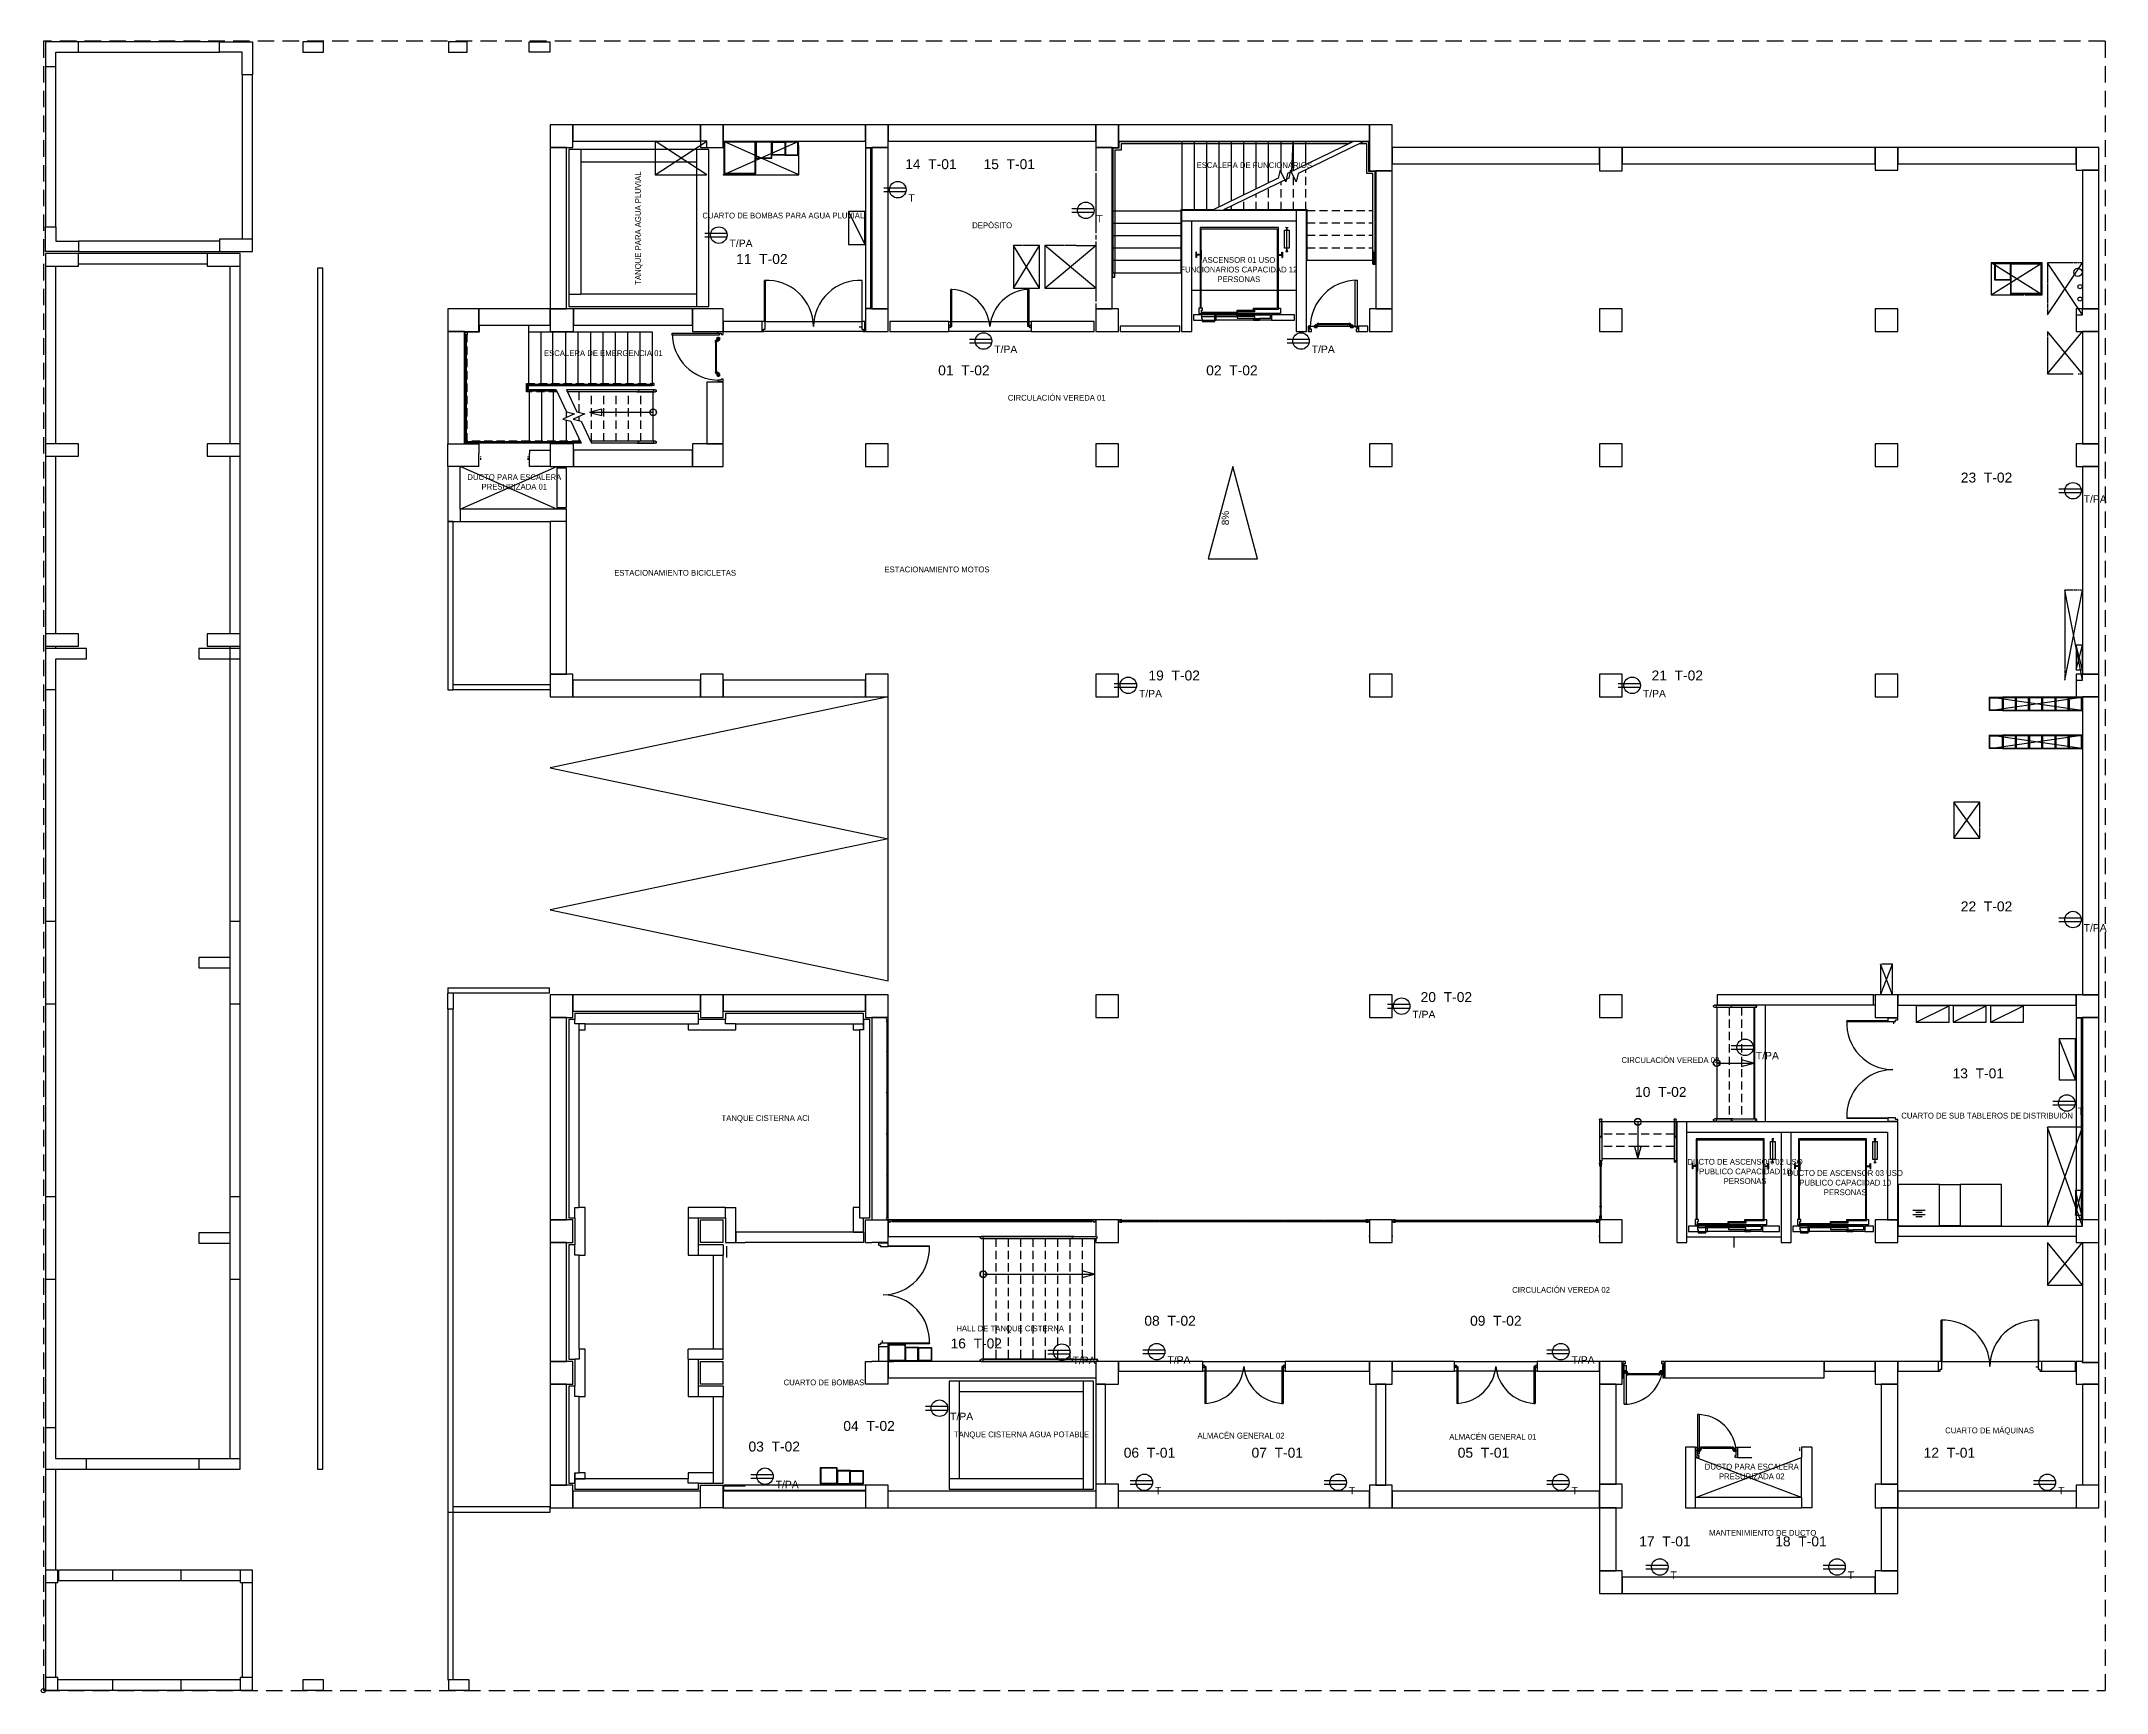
# Model space of a CAD drawing. Header units: metres. Extents: x 0 to 50, y 0 to 40.
import ezdxf

# ---------------------------------------------------------------- set-up
doc = ezdxf.new("R2010")
doc.units = ezdxf.units.M
doc.linetypes.add('dash', pattern=[0.6, 0.4, -0.2])
doc.linetypes.add('trazo pequeño', pattern=[0.3, 0.2, -0.1])
for name, color, linetype in [('ARQ-ASCENSORES', 7, 'Continuous'), ('ARQ-DUCTOS', 7, 'Continuous'), ('ARQ-ESCALERAS', 7, 'Continuous'), ('ARQ-LIMITE', 7, 'Continuous'), ('ARQ-MUROS', 7, 'Continuous'), ('ARQ-NOMBRES', 7, 'Continuous'), ('ARQ-PUERTAS', 7, 'Continuous'), ('ARQ-RAMPAS', 7, 'Continuous'), ('EST-COLUMNAS', 7, 'Continuous'), ('EST-PLACAS', 7, 'Continuous')]:
    doc.layers.add(name, color=color, linetype=linetype)
doc.layers.add('IE-TOMAS-T01', color=1, linetype='Continuous', lineweight=30, true_color=0xbb2738)
doc.layers.add('IE-TOMAS-T02', color=5, linetype='Continuous', lineweight=30, true_color=0x1268b2)
doc.styles.add('EI_TEXTO', font='arial.ttf')

msp = doc.modelspace()

# ---------------------------------------------------------------- texts
at = {"layer": 'ARQ-NOMBRES', "color": 0, "lineweight": -2, "char_height": 0.14, "attachment_point": 5}
for s, insert in [('ESCALERA DE FUNCIONARIOS', (29.366, 36.996)), ('CUARTO DE BOMBAS PARA AGUA PLUVIAL', (17.945, 35.773)), ('DEPÓSITO', (23.009, 35.537)), ('ASCENSOR 01 USO\\PFUNCIONARIOS CAPACIDAD 12\\PPERSONAS', (28.992, 34.463)), ('ESCALERA DE EMERGENCIA 01', (13.58, 32.435)), ('CIRCULACIÓN VEREDA 01', (24.576, 31.354)), ('DUCTO PARA ESCALERA\\PPRESURIZADA 01', (11.421, 29.313)), ('ESTACIONAMIENTO BICICLETAS', (15.321, 27.108)), ('ESTACIONAMIENTO MOTOS', (21.672, 27.191)), ('CIRCULACIÓN VEREDA 02', (39.458, 15.292)), ('CUARTO DE SUB TABLEROS DE DISTRIBUIÓN', (47.138, 13.944)), ('TANQUE CISTERNA ACI', (17.517, 13.867)), ('DUCTO DE ASCENSOR 02 USO\\PPUBLICO CAPACIDAD 10\\PPERSONAS', (41.268, 12.591)), ('DUCTO DE ASCENSOR 03 USO\\PPUBLICO CAPACIDAD 10\\PPERSONAS', (43.697, 12.319)), ('CIRCULACIÓN VEREDA 02', (36.807, 9.718)), ('HALL DE TANQUE CISTERNA', (23.445, 8.765)), ('CUARTO DE BOMBAS', (18.93, 7.474)), ('TANQUE CISTERNA AGUA POTABLE', (23.72, 6.195)), ('ALMACÉN GENERAL 02', (29.044, 6.183)), ('ALMACÉN GENERAL 01', (35.151, 6.155)), ('CUARTO DE MÁQUINAS', (47.198, 6.292)), ('DUCTO PARA ESCALERA\\PPRESURIZADA 02', (41.431, 5.313)), ('MANTENIMIENTO DE DUCTO', (41.697, 3.826))]:
    msp.add_mtext(s, dxfattribs=dict(at, insert=insert))
at = {"layer": 'ARQ-NOMBRES', "color": 0, "lineweight": -2, "insert": (14.44, 35.47), "char_height": 0.14, "attachment_point": 5, "rotation": 90}
msp.add_mtext('TANQUE PARA AGUA PLUVIAL', dxfattribs=at)
at = {"layer": 'ARQ-RAMPAS', "color": 0, "lineweight": -2, "insert": (28.574, 28.264), "char_height": 0.18, "width": 0.43412, "attachment_point": 1, "rotation": 90, "line_spacing_factor": 0.941778}
msp.add_mtext('8%', dxfattribs=at)

# ---------------------------------------------------------------- blocks, each defined once
blk = doc.blocks.new('IE_TN_EST110')
at = {"color": 0, "lineweight": -2}
for p, q in [((-3.4, 0.45), (1.95, 0.45)), ((-3.4, -0.45), (1.95, -0.45))]:
    blk.add_line(p, q, dxfattribs=at)
blk.add_circle((0, 0), 2, dxfattribs=at)
at = {"color": 0, "style": 'EI_TEXTO', "flags": 1}
for tag in ['ALIMENTACION', 'TIPO', 'TABLERO', 'TENSION', 'SISTEMA', 'OBSERVACIONES', 'CONFIGURACION', 'CORRIENTE', 'CLASE_REFERENCIA', 'DESCRIPCION', 'MONTAJE', 'NORMA', 'PAGINA_DGE', 'NUM_TOMAS', 'ESTADO', 'FUENTE_CANTIDADES', 'IP']:
    blk.add_attdef(tag, (0, 0), '', height=2.5, dxfattribs=at)
at = {"color": 0, "style": 'EI_TEXTO'}
for tag, p in [('CODIGO', (10, 0.5)), ('DISTINTIVO', (2.9, -2.6)), ('ALTURA', (10, -6.5)), ('CIRCUITO', (10, -3)), ('NOTA_MONTAJE', (10, -10))]:
    blk.add_attdef(tag, p, '', height=2.5, dxfattribs=at)
blk = doc.blocks.new('IE_TN_M040')
at = {"color": 0, "lineweight": -2}
for p, q in [((-3.4, 0.45), (1.95, 0.45)), ((-3.4, -0.45), (1.95, -0.45))]:
    blk.add_line(p, q, dxfattribs=at)
blk.add_circle((0, 0), 2, dxfattribs=at)
at = {"color": 0, "style": 'EI_TEXTO', "flags": 1}
for tag in ['ALIMENTACION', 'TIPO', 'TABLERO', 'TENSION', 'SISTEMA', 'OBSERVACIONES', 'CONFIGURACION', 'CORRIENTE', 'CLASE_REFERENCIA', 'DESCRIPCION', 'MONTAJE', 'NORMA', 'PAGINA_DGE', 'NUM_TOMAS', 'ESTADO', 'FUENTE_CANTIDADES', 'IP']:
    blk.add_attdef(tag, (0, 0), '', height=2.5, dxfattribs=at)
at = {"color": 0, "style": 'EI_TEXTO'}
for tag, p in [('CODIGO', (10, 0.5)), ('DISTINTIVO', (2.9, -2.6)), ('ALTURA', (10, -6.5)), ('CIRCUITO', (10, -3)), ('NOTA_MONTAJE', (10, -10))]:
    blk.add_attdef(tag, p, '', height=2.5, dxfattribs=at)

# ---------------------------------------------------------------- linework, layer by layer
at = {"layer": 'ARQ-ASCENSORES', "color": 0, "lineweight": -2}
for p, q in [((29.95, 35.485), (28.05, 35.485)), ((28.05, 35.485), (28.05, 33.525)), ((28.075, 34.935), (28.075, 35.455)), ((28.075, 35.455), (29.925, 35.455)), ((29.925, 35.455), (29.925, 33.525)), ((29.95, 33.497), (29.95, 35.485)), ((30.1, 34.98), (30.1, 35.416)), ((30.1, 35.416), (30.21, 35.416)), ((30.13, 35.486), (30.18, 35.486)), ((30.13, 35.48), (30.13, 35.486)), ((30.152, 35.48), (30.13, 35.48)), ((30.152, 35.436), (30.152, 35.48)), ((30.158, 35.436), (30.152, 35.436)), ((30.155, 34.906), (30.155, 35.486)), ((30.18, 35.48), (30.158, 35.48)), ((30.158, 35.48), (30.158, 35.436)), ((30.18, 35.486), (30.18, 35.48)), ((30.21, 35.416), (30.21, 34.98)), ((27.965, 34.884), (27.952, 34.884)), ((27.952, 34.884), (27.952, 34.757)), ((27.965, 34.757), (27.952, 34.757)), ((27.968, 34.826), (27.965, 34.884)), ((27.968, 34.814), (27.965, 34.757)), ((28.033, 34.826), (27.968, 34.826)), ((28.033, 34.814), (27.968, 34.814)), ((28.033, 34.826), (28.033, 34.814)), ((28.09, 34.935), (28.05, 34.935)), ((28.05, 34.705), (28.09, 34.705)), ((28.075, 33.525), (28.075, 34.705)), ((28.09, 34.705), (28.09, 34.935)), ((29.967, 34.826), (30.032, 34.826)), ((29.967, 34.826), (29.967, 34.814)), ((29.967, 34.814), (30.032, 34.814)), ((30.032, 34.826), (30.035, 34.884)), ((30.032, 34.814), (30.035, 34.757)), ((30.035, 34.884), (30.048, 34.884)), ((30.035, 34.757), (30.048, 34.757)), ((30.048, 34.884), (30.048, 34.757)), ((30.21, 34.98), (30.1, 34.98)), ((30.152, 34.912), (30.13, 34.912)), ((30.13, 34.912), (30.13, 34.906)), ((30.13, 34.906), (30.18, 34.906)), ((30.158, 34.956), (30.152, 34.956)), ((30.152, 34.956), (30.152, 34.912)), ((30.158, 34.912), (30.158, 34.956)), ((30.18, 34.912), (30.158, 34.912)), ((30.18, 34.906), (30.18, 34.912)), ((28.108, 33.525), (28.025, 33.525)), ((28.025, 33.525), (28.025, 33.395)), ((28.025, 33.395), (28.083, 33.395)), ((28.083, 33.395), (28.083, 33.479)), ((28.083, 33.479), (28.108, 33.479)), ((28.083, 33.375), (28.083, 33.275)), ((28.41, 33.375), (28.083, 33.375)), ((28.083, 33.375), (29.75, 33.375)), ((28.083, 33.275), (28.1, 33.275)), ((28.085, 33.431), (28.955, 33.431)), ((28.085, 33.395), (28.085, 33.431)), ((28.085, 33.395), (28.955, 33.395)), ((28.95, 33.364), (28.085, 33.364)), ((28.085, 33.364), (28.085, 33.328)), ((28.085, 33.328), (28.95, 33.328)), ((28.1, 33.275), (28.1, 33.205)), ((28.1, 33.205), (28.41, 33.205)), ((28.108, 33.479), (28.108, 33.525)), ((28.41, 33.205), (28.41, 33.375)), ((28.41, 33.365), (29.75, 33.365)), ((28.949, 33.44), (28.949, 33.476)), ((28.949, 33.476), (29.373, 33.476)), ((29.373, 33.44), (28.949, 33.44)), ((28.95, 33.328), (28.95, 33.364)), ((29.38, 33.323), (28.954, 33.323)), ((28.954, 33.323), (28.954, 33.287)), ((28.954, 33.287), (29.38, 33.287)), ((28.955, 33.431), (28.955, 33.395)), ((30, 33.395), (28.955, 33.395)), ((29.35, 33.497), (29.35, 33.525)), ((29.35, 33.525), (29.925, 33.525)), ((29.95, 33.497), (29.35, 33.497)), ((29.35, 33.23), (29.35, 33.275)), ((29.35, 33.275), (29.49, 33.275)), ((29.49, 33.23), (29.35, 33.23)), ((29.373, 33.476), (29.373, 33.44)), ((29.38, 33.287), (29.38, 33.323)), ((29.75, 33.275), (29.49, 33.275)), ((29.49, 33.275), (29.49, 33.23)), ((29.75, 33.375), (29.75, 33.275)), ((29.95, 33.525), (30, 33.525)), ((30, 33.525), (30, 33.395)), ((41.735, 13.385), (40.085, 13.385)), ((40.085, 13.385), (40.085, 11.425)), ((40.11, 12.835), (40.11, 13.355)), ((40.11, 13.355), (41.71, 13.355)), ((41.71, 13.355), (41.71, 11.425)), ((41.735, 11.397), (41.735, 13.385)), ((41.885, 12.88), (41.885, 13.316)), ((41.885, 13.316), (41.995, 13.316)), ((41.915, 13.386), (41.965, 13.386)), ((41.915, 13.38), (41.915, 13.386)), ((41.937, 13.38), (41.915, 13.38)), ((41.937, 13.336), (41.937, 13.38)), ((41.943, 13.336), (41.937, 13.336)), ((41.94, 12.806), (41.94, 13.386)), ((41.965, 13.38), (41.943, 13.38)), ((41.943, 13.38), (41.943, 13.336)), ((41.965, 13.386), (41.965, 13.38)), ((41.995, 13.316), (41.995, 12.88)), ((44.215, 13.385), (42.565, 13.385)), ((42.565, 13.385), (42.565, 11.425)), ((42.59, 12.835), (42.59, 13.355)), ((42.59, 13.355), (44.19, 13.355)), ((44.19, 13.355), (44.19, 11.425)), ((44.215, 11.397), (44.215, 13.385)), ((44.365, 12.88), (44.365, 13.316)), ((44.365, 13.316), (44.475, 13.316)), ((44.395, 13.386), (44.445, 13.386)), ((44.395, 13.38), (44.395, 13.386)), ((44.417, 13.38), (44.395, 13.38)), ((44.417, 13.336), (44.417, 13.38)), ((44.423, 13.336), (44.417, 13.336)), ((44.42, 12.806), (44.42, 13.386)), ((44.445, 13.38), (44.423, 13.38)), ((44.423, 13.38), (44.423, 13.336)), ((44.445, 13.386), (44.445, 13.38)), ((44.475, 13.316), (44.475, 12.88)), ((40, 12.784), (39.987, 12.784)), ((39.987, 12.784), (39.987, 12.657)), ((40, 12.657), (39.987, 12.657)), ((40.003, 12.726), (40, 12.784)), ((40.003, 12.714), (40, 12.657)), ((40.068, 12.726), (40.003, 12.726)), ((40.068, 12.714), (40.003, 12.714)), ((40.068, 12.726), (40.068, 12.714)), ((40.125, 12.835), (40.085, 12.835)), ((40.085, 12.605), (40.125, 12.605)), ((40.11, 11.425), (40.11, 12.605)), ((40.125, 12.605), (40.125, 12.835)), ((41.752, 12.726), (41.817, 12.726)), ((41.752, 12.726), (41.752, 12.714)), ((41.752, 12.714), (41.817, 12.714)), ((41.817, 12.726), (41.82, 12.784)), ((41.817, 12.714), (41.82, 12.657)), ((41.82, 12.784), (41.833, 12.784)), ((41.82, 12.657), (41.833, 12.657)), ((41.833, 12.784), (41.833, 12.657)), ((41.995, 12.88), (41.885, 12.88)), ((41.937, 12.812), (41.915, 12.812)), ((41.915, 12.812), (41.915, 12.806)), ((41.915, 12.806), (41.965, 12.806)), ((41.943, 12.856), (41.937, 12.856)), ((41.937, 12.856), (41.937, 12.812)), ((41.943, 12.812), (41.943, 12.856)), ((41.965, 12.812), (41.943, 12.812)), ((41.965, 12.806), (41.965, 12.812)), ((42.48, 12.784), (42.467, 12.784)), ((42.467, 12.784), (42.467, 12.657)), ((42.48, 12.657), (42.467, 12.657)), ((42.483, 12.726), (42.48, 12.784)), ((42.483, 12.714), (42.48, 12.657)), ((42.548, 12.726), (42.483, 12.726)), ((42.548, 12.714), (42.483, 12.714)), ((42.548, 12.726), (42.548, 12.714)), ((42.605, 12.835), (42.565, 12.835)), ((42.565, 12.605), (42.605, 12.605)), ((42.59, 11.425), (42.59, 12.605)), ((42.605, 12.605), (42.605, 12.835)), ((44.232, 12.726), (44.297, 12.726)), ((44.232, 12.726), (44.232, 12.714)), ((44.232, 12.714), (44.297, 12.714)), ((44.297, 12.726), (44.3, 12.784)), ((44.297, 12.714), (44.3, 12.657)), ((44.3, 12.784), (44.313, 12.784)), ((44.3, 12.657), (44.313, 12.657)), ((44.313, 12.784), (44.313, 12.657)), ((44.475, 12.88), (44.365, 12.88)), ((44.417, 12.812), (44.395, 12.812)), ((44.395, 12.812), (44.395, 12.806)), ((44.395, 12.806), (44.445, 12.806)), ((44.423, 12.856), (44.417, 12.856)), ((44.417, 12.856), (44.417, 12.812)), ((44.423, 12.812), (44.423, 12.856)), ((44.445, 12.812), (44.423, 12.812)), ((44.445, 12.806), (44.445, 12.812)), ((40.143, 11.425), (40.06, 11.425)), ((40.06, 11.425), (40.06, 11.295)), ((40.06, 11.295), (40.118, 11.295)), ((40.118, 11.295), (40.118, 11.379)), ((40.118, 11.379), (40.143, 11.379)), ((40.118, 11.275), (40.118, 11.175)), ((40.32, 11.275), (40.118, 11.275)), ((40.118, 11.275), (41.66, 11.275)), ((40.118, 11.175), (40.135, 11.175)), ((40.12, 11.331), (40.865, 11.331)), ((40.12, 11.295), (40.12, 11.331)), ((40.12, 11.295), (40.865, 11.295)), ((40.86, 11.264), (40.12, 11.264)), ((40.12, 11.264), (40.12, 11.228)), ((40.12, 11.228), (40.86, 11.228)), ((40.135, 11.175), (40.135, 11.105)), ((40.135, 11.105), (40.32, 11.105)), ((40.143, 11.379), (40.143, 11.425)), ((40.32, 11.105), (40.32, 11.275)), ((40.32, 11.265), (41.66, 11.265)), ((40.859, 11.34), (40.859, 11.376)), ((40.859, 11.376), (41.283, 11.376)), ((41.283, 11.34), (40.859, 11.34)), ((40.86, 11.228), (40.86, 11.264)), ((41.29, 11.223), (40.864, 11.223)), ((40.864, 11.223), (40.864, 11.187)), ((40.864, 11.187), (41.29, 11.187)), ((40.865, 11.331), (40.865, 11.295)), ((41.785, 11.295), (40.865, 11.295)), ((41.26, 11.397), (41.26, 11.425)), ((41.26, 11.425), (41.71, 11.425)), ((41.735, 11.397), (41.26, 11.397)), ((41.26, 11.13), (41.26, 11.175)), ((41.26, 11.175), (41.4, 11.175)), ((41.4, 11.13), (41.26, 11.13)), ((41.283, 11.376), (41.283, 11.34)), ((41.29, 11.187), (41.29, 11.223)), ((41.66, 11.175), (41.4, 11.175)), ((41.4, 11.175), (41.4, 11.13)), ((41.66, 11.275), (41.66, 11.175)), ((41.735, 11.425), (41.785, 11.425)), ((41.785, 11.425), (41.785, 11.295)), ((42.623, 11.425), (42.54, 11.425)), ((42.54, 11.425), (42.54, 11.295)), ((42.54, 11.295), (42.598, 11.295)), ((42.598, 11.295), (42.598, 11.379)), ((42.598, 11.379), (42.623, 11.379)), ((42.598, 11.275), (42.598, 11.175)), ((42.8, 11.275), (42.598, 11.275)), ((42.598, 11.275), (44.14, 11.275)), ((42.598, 11.175), (42.615, 11.175)), ((42.6, 11.331), (43.345, 11.331)), ((42.6, 11.295), (42.6, 11.331)), ((42.6, 11.295), (43.345, 11.295)), ((43.34, 11.264), (42.6, 11.264)), ((42.6, 11.264), (42.6, 11.228)), ((42.6, 11.228), (43.34, 11.228)), ((42.615, 11.175), (42.615, 11.105)), ((42.615, 11.105), (42.8, 11.105)), ((42.623, 11.379), (42.623, 11.425)), ((42.8, 11.105), (42.8, 11.275)), ((42.8, 11.265), (44.14, 11.265)), ((43.339, 11.34), (43.339, 11.376)), ((43.339, 11.376), (43.763, 11.376)), ((43.763, 11.34), (43.339, 11.34)), ((43.34, 11.228), (43.34, 11.264)), ((43.77, 11.223), (43.344, 11.223)), ((43.344, 11.223), (43.344, 11.187)), ((43.344, 11.187), (43.77, 11.187)), ((43.345, 11.331), (43.345, 11.295)), ((44.265, 11.295), (43.345, 11.295)), ((43.74, 11.397), (43.74, 11.425)), ((43.74, 11.425), (44.19, 11.425)), ((44.215, 11.397), (43.74, 11.397)), ((43.74, 11.13), (43.74, 11.175)), ((43.74, 11.175), (43.88, 11.175)), ((43.88, 11.13), (43.74, 11.13)), ((43.763, 11.376), (43.763, 11.34)), ((43.77, 11.187), (43.77, 11.223)), ((44.14, 11.175), (43.88, 11.175)), ((43.88, 11.175), (43.88, 11.13)), ((44.14, 11.275), (44.14, 11.175)), ((44.215, 11.425), (44.265, 11.425)), ((44.265, 11.425), (44.265, 11.295))]:
    msp.add_line(p, q, dxfattribs=at)
at = {"layer": 'ARQ-DUCTOS', "color": 0, "lineweight": -2}
for p, q in [((14.84, 36.76), (16.09, 37.575)), ((16.09, 36.76), (14.84, 37.575)), ((16.09, 37.575), (15.948, 37.575)), ((16.09, 37.433), (16.09, 37.575)), ((16.49, 36.76), (18.325, 37.575)), ((18.325, 36.76), (16.49, 37.575)), ((14.84, 37.552), (14.84, 37.383)), ((14.84, 37.367), (14.84, 37.083)), ((14.84, 37.067), (14.84, 36.76)), ((17.275, 37.56), (16.505, 37.56)), ((16.505, 37.56), (16.505, 36.79)), ((16.515, 37.55), (16.515, 36.8)), ((17.265, 37.55), (16.515, 37.55)), ((17.265, 36.8), (17.265, 37.55)), ((17.67, 37.56), (17.275, 37.56)), ((17.275, 37.56), (17.275, 37.165)), ((17.275, 36.79), (17.275, 37.56)), ((17.275, 37.165), (17.67, 37.165)), ((17.285, 37.55), (17.285, 37.175)), ((17.66, 37.55), (17.285, 37.55)), ((17.285, 37.175), (17.66, 37.175)), ((17.66, 37.175), (17.66, 37.55)), ((17.67, 37.56), (17.99, 37.56)), ((17.67, 37.24), (17.67, 37.56)), ((17.67, 37.165), (17.67, 37.56)), ((17.99, 37.24), (17.67, 37.24)), ((17.68, 37.55), (17.98, 37.55)), ((17.68, 37.25), (17.68, 37.55)), ((17.98, 37.25), (17.68, 37.25)), ((17.98, 37.55), (17.98, 37.25)), ((17.99, 37.56), (17.99, 37.24)), ((18.31, 37.56), (17.99, 37.56)), ((17.99, 37.24), (18.31, 37.24)), ((18.3, 37.55), (18, 37.55)), ((18, 37.55), (18, 37.25)), ((18, 37.25), (18.3, 37.25)), ((18.3, 37.25), (18.3, 37.55)), ((18.31, 37.24), (18.31, 37.56)), ((18.325, 36.76), (18.325, 37.47)), ((14.84, 36.76), (15.832, 36.76)), ((15.848, 36.76), (16.082, 36.76)), ((16.498, 36.76), (18.325, 36.76)), ((16.505, 36.79), (17.275, 36.79)), ((16.515, 36.8), (17.265, 36.8)), ((19.925, 35.87), (19.525, 35.87)), ((19.525, 35.87), (19.525, 35.07)), ((19.525, 35.87), (19.925, 35.07)), ((19.925, 35.07), (19.925, 35.87)), ((19.525, 35.07), (19.925, 35.07)), ((23.746, 35.045), (23.53, 35.045)), ((23.53, 35.045), (23.53, 34.015)), ((23.53, 34.015), (24.16, 35.045)), ((24.16, 34.015), (23.53, 35.045)), ((24.16, 35.045), (23.762, 35.045)), ((24.16, 34.015), (24.16, 35.045)), ((24.761, 35.045), (24.29, 35.045)), ((24.29, 35.045), (24.29, 34.015)), ((24.29, 34.015), (25.52, 35.045)), ((25.52, 34.015), (24.29, 35.045)), ((25.044, 35.045), (24.777, 35.045)), ((48.47, 34.625), (47.24, 34.625)), ((47.24, 34.625), (47.24, 33.855)), ((47.24, 33.855), (48.47, 34.625)), ((48.47, 33.855), (47.24, 34.625)), ((47.715, 34.61), (47.32, 34.61)), ((47.32, 34.61), (47.32, 34.215)), ((47.33, 34.6), (47.33, 34.225)), ((47.705, 34.6), (47.33, 34.6)), ((47.705, 34.225), (47.705, 34.6)), ((47.715, 34.61), (48.455, 34.61)), ((47.715, 33.87), (47.715, 34.61)), ((47.715, 34.215), (47.715, 34.61)), ((47.725, 34.6), (48.445, 34.6)), ((47.725, 33.88), (47.725, 34.6)), ((48.445, 34.6), (48.445, 33.88)), ((48.455, 34.61), (48.455, 33.87)), ((48.47, 34.155), (48.47, 34.625)), ((49.227, 34.625), (48.6, 34.625)), ((48.6, 34.625), (48.6, 34.131)), ((48.6, 33.365), (49.45, 34.625)), ((49.45, 33.365), (48.6, 34.625)), ((49.327, 34.625), (49.243, 34.625)), ((49.377, 34.625), (49.343, 34.625)), ((49.427, 34.625), (49.393, 34.625)), ((47.32, 34.215), (47.715, 34.215)), ((47.33, 34.225), (47.705, 34.225)), ((48.47, 33.855), (48.47, 34.139)), ((48.6, 34.115), (48.6, 33.638)), ((23.53, 34.015), (24.16, 34.015)), ((24.29, 34.015), (25.044, 34.015)), ((27.85, 33.965), (30.38, 33.965)), ((47.24, 33.855), (48.026, 33.855)), ((48.455, 33.87), (47.715, 33.87)), ((48.445, 33.88), (47.725, 33.88)), ((48.05, 33.855), (48.47, 33.855)), ((48.6, 33.622), (48.6, 33.538)), ((48.6, 33.522), (48.6, 33.386)), ((49.308, 33.365), (49.45, 33.365)), ((49.45, 33.365), (49.45, 33.507)), ((48.6, 31.935), (49.45, 32.965)), ((49.45, 31.935), (48.6, 32.965)), ((48.6, 32.942), (48.6, 32.858)), ((48.6, 32.842), (48.6, 31.935)), ((48.6, 31.935), (49.227, 31.935)), ((49.343, 31.935), (49.377, 31.935)), ((49.393, 31.935), (49.427, 31.935)), ((10.11, 28.655), (12.45, 29.685)), ((12.45, 28.655), (10.11, 29.685)), ((49.227, 26.685), (49.02, 26.685)), ((49.02, 26.685), (49.02, 24.778)), ((49.02, 24.505), (49.45, 26.685)), ((49.45, 24.505), (49.02, 26.685)), ((49.327, 26.685), (49.243, 26.685)), ((49.377, 26.685), (49.343, 26.685)), ((49.427, 26.685), (49.393, 26.685)), ((49.45, 25.355), (49.3, 25.355)), ((49.3, 25.355), (49.3, 24.755)), ((49.45, 24.755), (49.3, 25.355)), ((49.3, 24.755), (49.45, 25.355)), ((49.45, 24.755), (49.45, 25.355)), ((49.02, 24.762), (49.02, 24.678)), ((49.02, 24.662), (49.02, 24.513)), ((49.3, 24.755), (49.45, 24.755)), ((49.45, 24.505), (49.45, 24.647)), ((47.195, 24.09), (47.515, 24.09)), ((47.195, 23.77), (47.195, 24.09)), ((47.195, 23.77), (49.435, 24.09)), ((49.435, 23.77), (47.195, 24.09)), ((47.205, 24.08), (47.505, 24.08)), ((47.205, 23.78), (47.205, 24.08)), ((47.505, 24.08), (47.505, 23.78)), ((47.835, 24.09), (47.515, 24.09)), ((47.515, 24.09), (47.515, 23.77)), ((47.525, 24.08), (47.525, 23.78)), ((47.825, 24.08), (47.525, 24.08)), ((47.825, 23.78), (47.825, 24.08)), ((47.835, 23.77), (47.835, 24.09)), ((48.155, 24.09), (47.835, 24.09)), ((47.845, 24.08), (47.845, 23.78)), ((48.145, 24.08), (47.845, 24.08)), ((48.145, 23.78), (48.145, 24.08)), ((48.155, 23.77), (48.155, 24.09)), ((48.475, 24.09), (48.155, 24.09)), ((48.165, 24.08), (48.165, 23.78)), ((48.465, 24.08), (48.165, 24.08)), ((48.465, 23.78), (48.465, 24.08)), ((48.475, 23.77), (48.475, 24.09)), ((48.795, 24.09), (48.475, 24.09)), ((48.485, 24.08), (48.485, 23.78)), ((48.785, 24.08), (48.485, 24.08)), ((48.785, 23.78), (48.785, 24.08)), ((48.795, 23.77), (48.795, 24.09)), ((49.115, 24.09), (48.795, 24.09)), ((48.805, 24.08), (48.805, 23.78)), ((49.105, 24.08), (48.805, 24.08)), ((49.105, 23.78), (49.105, 24.08)), ((49.115, 23.77), (49.115, 24.09)), ((49.435, 24.09), (49.115, 24.09)), ((49.125, 24.08), (49.125, 23.78)), ((49.425, 24.08), (49.125, 24.08)), ((49.308, 24.505), (49.45, 24.505)), ((49.425, 23.78), (49.425, 24.08)), ((47.515, 23.77), (47.195, 23.77)), ((47.505, 23.78), (47.205, 23.78)), ((47.515, 23.77), (47.835, 23.77)), ((47.525, 23.78), (47.825, 23.78)), ((47.835, 23.77), (48.155, 23.77)), ((47.845, 23.78), (48.145, 23.78)), ((48.155, 23.77), (48.475, 23.77)), ((48.165, 23.78), (48.465, 23.78)), ((48.475, 23.77), (48.795, 23.77)), ((48.485, 23.78), (48.785, 23.78)), ((48.795, 23.77), (49.115, 23.77)), ((48.805, 23.78), (49.105, 23.78)), ((49.115, 23.77), (49.435, 23.77)), ((49.125, 23.78), (49.425, 23.78)), ((47.195, 23.17), (47.515, 23.17)), ((47.195, 22.85), (47.195, 23.17)), ((47.195, 22.85), (49.435, 23.17)), ((49.435, 22.85), (47.195, 23.17)), ((47.205, 23.16), (47.505, 23.16)), ((47.205, 22.86), (47.205, 23.16)), ((47.505, 23.16), (47.505, 22.86)), ((47.835, 23.17), (47.515, 23.17)), ((47.515, 23.17), (47.515, 22.85)), ((47.525, 23.16), (47.525, 22.86)), ((47.825, 23.16), (47.525, 23.16)), ((47.825, 22.86), (47.825, 23.16)), ((47.835, 22.85), (47.835, 23.17)), ((48.155, 23.17), (47.835, 23.17)), ((47.845, 23.16), (47.845, 22.86)), ((48.145, 23.16), (47.845, 23.16)), ((48.145, 22.86), (48.145, 23.16)), ((48.155, 22.85), (48.155, 23.17)), ((48.475, 23.17), (48.155, 23.17)), ((48.165, 23.16), (48.165, 22.86)), ((48.465, 23.16), (48.165, 23.16)), ((48.465, 22.86), (48.465, 23.16)), ((48.475, 22.85), (48.475, 23.17)), ((48.795, 23.17), (48.475, 23.17)), ((48.485, 23.16), (48.485, 22.86)), ((48.785, 23.16), (48.485, 23.16)), ((48.785, 22.86), (48.785, 23.16)), ((48.795, 22.85), (48.795, 23.17)), ((49.115, 23.17), (48.795, 23.17)), ((48.805, 23.16), (48.805, 22.86)), ((49.105, 23.16), (48.805, 23.16)), ((49.105, 22.86), (49.105, 23.16)), ((49.115, 22.85), (49.115, 23.17)), ((49.435, 23.17), (49.115, 23.17)), ((49.125, 23.16), (49.125, 22.86)), ((49.425, 23.16), (49.125, 23.16)), ((49.425, 22.86), (49.425, 23.16)), ((47.515, 22.85), (47.195, 22.85)), ((47.505, 22.86), (47.205, 22.86)), ((47.515, 22.85), (47.835, 22.85)), ((47.525, 22.86), (47.825, 22.86)), ((47.835, 22.85), (48.155, 22.85)), ((47.845, 22.86), (48.145, 22.86)), ((48.155, 22.85), (48.475, 22.85)), ((48.165, 22.86), (48.465, 22.86)), ((48.475, 22.85), (48.795, 22.85)), ((48.485, 22.86), (48.785, 22.86)), ((48.795, 22.85), (49.115, 22.85)), ((48.805, 22.86), (49.105, 22.86)), ((49.115, 22.85), (49.435, 22.85)), ((49.125, 22.86), (49.425, 22.86)), ((46.96, 21.545), (46.33, 21.545)), ((46.33, 21.545), (46.33, 20.675)), ((46.33, 20.675), (46.96, 21.545)), ((46.96, 20.675), (46.33, 21.545)), ((46.96, 20.948), (46.96, 21.545)), ((46.33, 20.675), (46.96, 20.675)), ((46.96, 20.675), (46.96, 20.931)), ((44.55, 17.615), (44.55, 16.998)), ((44.55, 16.875), (44.84, 17.615)), ((44.84, 16.875), (44.55, 17.615)), ((44.84, 17.615), (44.578, 17.615)), ((44.84, 16.998), (44.84, 17.615)), ((44.55, 16.982), (44.55, 16.898)), ((44.84, 16.898), (44.84, 16.982)), ((46.217, 16.61), (45.417, 16.61)), ((45.417, 16.61), (45.417, 16.21)), ((45.417, 16.21), (46.217, 16.61)), ((46.217, 16.21), (46.217, 16.61)), ((47.117, 16.61), (46.317, 16.61)), ((46.317, 16.61), (46.317, 16.21)), ((46.317, 16.21), (47.117, 16.61)), ((47.117, 16.21), (47.117, 16.61)), ((48.017, 16.61), (47.217, 16.61)), ((47.217, 16.61), (47.217, 16.21)), ((47.217, 16.21), (48.017, 16.61)), ((48.017, 16.21), (48.017, 16.61)), ((45.417, 16.21), (46.217, 16.21)), ((46.317, 16.21), (47.117, 16.21)), ((47.217, 16.21), (48.017, 16.21)), ((49.285, 15.81), (48.885, 15.81)), ((48.885, 15.81), (48.885, 14.81)), ((49.285, 14.81), (48.885, 15.81)), ((49.285, 14.81), (49.285, 15.81)), ((48.885, 14.81), (49.285, 14.81)), ((49.292, 13.665), (48.6, 13.665)), ((48.6, 13.665), (48.6, 11.283)), ((48.6, 11.265), (49.45, 13.665)), ((49.45, 11.265), (48.6, 13.665)), ((49.422, 13.665), (49.308, 13.665)), ((45.985, 12.275), (44.985, 12.275)), ((44.985, 12.275), (44.985, 11.275)), ((45.985, 11.275), (45.985, 12.275)), ((45.985, 12.275), (46.485, 12.275)), ((47.485, 12.275), (46.485, 12.275)), ((46.485, 12.275), (46.485, 11.275)), ((47.485, 11.275), (47.485, 12.275)), ((49.435, 12.13), (49.285, 12.13)), ((49.285, 12.13), (49.285, 11.53)), ((49.435, 11.53), (49.285, 12.13)), ((49.285, 11.53), (49.435, 12.13)), ((49.435, 11.53), (49.435, 12.13)), ((45.335, 11.65), (45.635, 11.65)), ((45.335, 11.55), (45.635, 11.55)), ((45.41, 11.6), (45.56, 11.6)), ((49.285, 11.53), (49.435, 11.53)), ((44.985, 11.275), (45.985, 11.275)), ((45.41, 11.5), (45.56, 11.5)), ((46.485, 11.275), (45.985, 11.275)), ((46.485, 11.275), (47.485, 11.275)), ((49.308, 11.265), (49.45, 11.265)), ((49.45, 11.265), (49.45, 11.407)), ((39.86, 11.005), (42.14, 11.005)), ((41, 11.005), (41, 10.745)), ((48.6, 9.835), (49.45, 10.865)), ((49.45, 9.835), (48.6, 10.865)), ((48.6, 10.857), (48.6, 9.835)), ((48.6, 9.835), (49.427, 9.835)), ((40.07, 4.685), (42.64, 5.655)), ((42.64, 4.685), (40.07, 5.655)), ((0, 0.221), (0, 0)), ((0, 0), (0.248, 0))]:
    msp.add_line(p, q, dxfattribs=at)
at = {"layer": 'ARQ-DUCTOS', "color": 0, "lineweight": -2, "flags": 128}
for points in [[(20.505, 8.395), (20.9, 8.395), (20.9, 8), (20.505, 8)], [(20.89, 8.01), (20.515, 8.01), (20.515, 8.385), (20.89, 8.385)], [(21.54, 8), (21.22, 8), (21.22, 8.32), (20.9, 8.32), (20.9, 8), (21.22, 8), (21.22, 8.32), (21.54, 8.32)], [(20.91, 8.01), (21.21, 8.01), (21.21, 8.31), (20.91, 8.31)], [(21.23, 8.31), (21.53, 8.31), (21.53, 8.01), (21.23, 8.01)], [(18.85, 5.41), (19.245, 5.41), (19.245, 5.015), (18.85, 5.015)], [(19.235, 5.025), (18.86, 5.025), (18.86, 5.4), (19.235, 5.4)], [(19.885, 5.015), (19.565, 5.015), (19.565, 5.335), (19.245, 5.335), (19.245, 5.015), (19.565, 5.015), (19.565, 5.335), (19.885, 5.335)], [(19.255, 5.025), (19.555, 5.025), (19.555, 5.325), (19.255, 5.325)], [(19.575, 5.325), (19.875, 5.325), (19.875, 5.025), (19.575, 5.025)]]:
    msp.add_lwpolyline(points, close=True, dxfattribs=at)
at = {"layer": 'ARQ-DUCTOS', "color": 0, "lineweight": -2}
for centre, radius in [((49.341, 34.398), 0.1), ((49.391, 34.048), 0.05), ((49.391, 33.748), 0.05), ((0, 0), 0.05)]:
    msp.add_circle(centre, radius, dxfattribs=at)
at = {"layer": 'ARQ-ESCALERAS', "color": 0, "lineweight": -2}
for p, q in [((25.935, 37.41), (25.935, 34.38)), ((26.085, 37.41), (25.935, 37.41)), ((25.935, 37.41), (25.935, 36.18)), ((25.985, 37.36), (25.985, 36.18)), ((26.135, 37.36), (25.985, 37.36)), ((26.085, 37.56), (26.085, 37.41)), ((31.753, 37.56), (26.085, 37.56)), ((27.615, 37.56), (26.085, 37.56)), ((26.135, 37.51), (26.135, 37.36)), ((27.615, 37.51), (26.135, 37.51)), ((27.615, 35.91), (27.615, 37.56)), ((30.915, 37.56), (27.615, 37.56)), ((30.915, 37.51), (27.615, 37.51)), ((27.915, 35.91), (27.915, 37.56)), ((28.215, 35.91), (28.215, 37.56)), ((28.515, 35.981), (28.515, 37.56)), ((28.815, 36.127), (28.815, 37.56)), ((29.115, 36.274), (29.115, 37.56)), ((29.415, 36.42), (29.415, 37.56)), ((29.715, 36.566), (29.715, 37.56)), ((30.015, 36.829), (30.015, 37.56)), ((31.753, 37.56), (30.173, 36.79)), ((30.315, 36.859), (30.315, 37.56)), ((30.615, 37.005), (30.615, 37.56)), ((31.752, 37.56), (30.915, 37.56)), ((31.649, 37.51), (30.915, 37.51)), ((32.006, 37.56), (31.903, 37.51)), ((32.095, 37.51), (31.903, 37.51)), ((32.145, 37.56), (32.006, 37.56)), ((32.145, 37.56), (32.007, 37.56)), ((32.095, 36.79), (32.095, 37.51)), ((32.145, 36.84), (32.145, 37.56)), ((29.949, 36.68), (28.369, 35.91)), ((29.993, 36.875), (29.949, 36.68)), ((30.129, 36.595), (29.993, 36.875)), ((30.173, 36.79), (30.129, 36.595)), ((32.245, 36.79), (32.095, 36.79)), ((32.295, 36.84), (32.145, 36.84)), ((32.245, 35.895), (32.245, 36.79)), ((32.295, 35.895), (32.295, 36.84)), ((25.935, 36.18), (25.935, 34.38)), ((25.985, 36.18), (25.985, 34.38)), ((27.585, 35.88), (25.935, 35.88)), ((27.585, 35.58), (25.935, 35.58)), ((27.585, 35.91), (27.585, 34.38)), ((28.369, 35.91), (27.585, 35.91)), ((28.815, 35.91), (28.623, 35.91)), ((29.115, 35.91), (28.815, 35.91)), ((29.415, 35.91), (29.115, 35.91)), ((29.715, 35.91), (29.415, 35.91)), ((30.015, 35.91), (29.715, 35.91)), ((30.315, 35.91), (30.015, 35.91)), ((30.615, 35.91), (30.315, 35.91)), ((30.645, 35.91), (30.615, 35.91)), ((30.645, 35.895), (30.645, 35.91)), ((30.645, 35.595), (30.645, 35.895)), ((30.645, 35.295), (30.645, 35.595)), ((32.245, 34.695), (32.245, 35.895)), ((32.295, 35.595), (32.295, 35.895)), ((32.295, 34.695), (32.295, 35.895)), ((32.295, 35.295), (32.295, 35.595)), ((27.585, 35.28), (25.935, 35.28)), ((30.645, 34.995), (30.645, 35.295)), ((32.295, 34.995), (32.295, 35.295)), ((27.585, 34.98), (25.935, 34.98)), ((27.585, 34.68), (25.935, 34.68)), ((30.645, 34.695), (30.645, 34.995)), ((30.645, 34.695), (32.245, 34.695)), ((32.245, 34.935), (32.245, 34.702)), ((32.245, 34.696), (32.245, 34.62)), ((32.245, 34.595), (32.245, 34.695)), ((32.245, 34.595), (32.295, 34.595)), ((32.266, 34.883), (32.267, 34.771)), ((32.267, 34.887), (32.272, 34.887)), ((32.267, 34.771), (32.268, 34.699)), ((32.267, 34.691), (32.267, 34.599)), ((32.272, 34.699), (32.273, 34.883)), ((32.272, 34.599), (32.272, 34.691)), ((32.295, 34.695), (32.295, 34.995)), ((32.295, 34.702), (32.295, 34.935)), ((32.295, 34.62), (32.295, 34.696)), ((32.295, 34.595), (32.295, 34.695)), ((27.585, 34.38), (25.935, 34.38)), ((25.985, 34.38), (25.935, 34.38)), ((10.575, 33.115), (11.765, 33.115)), ((10.575, 32.95), (10.575, 33.115)), ((11.765, 33.115), (11.765, 32.95)), ((10.225, 32.95), (10.575, 32.95)), ((10.225, 30.25), (10.225, 32.95)), ((10.237, 32.885), (10.263, 32.885)), ((10.237, 30.262), (10.237, 32.885)), ((10.263, 30.288), (10.263, 32.885)), ((11.765, 32.95), (14.765, 32.95)), ((11.765, 32.95), (11.765, 31.65)), ((12.065, 32.95), (12.065, 31.65)), ((12.35, 32.95), (12.35, 31.65)), ((12.665, 32.95), (12.665, 31.65)), ((12.965, 32.95), (12.965, 31.65)), ((13.265, 32.95), (13.265, 31.65)), ((13.565, 32.95), (13.565, 31.65)), ((13.865, 32.95), (13.865, 31.65)), ((14.165, 32.95), (14.165, 31.65)), ((14.465, 32.95), (14.465, 31.65)), ((14.765, 32.95), (14.765, 31.65)), ((11.727, 31.688), (14.765, 31.688)), ((11.727, 31.512), (11.727, 31.688)), ((11.753, 31.662), (14.765, 31.662)), ((11.753, 31.538), (11.753, 31.662)), ((11.765, 31.65), (14.765, 31.65)), ((11.765, 31.55), (11.765, 31.65)), ((14.765, 31.688), (14.765, 31.662)), ((11.79, 31.512), (11.727, 31.512)), ((11.79, 31.538), (11.753, 31.538)), ((12.433, 31.55), (11.765, 31.55)), ((11.79, 30.25), (11.79, 31.55)), ((12.439, 31.538), (11.79, 31.538)), ((12.451, 31.512), (11.79, 31.512)), ((12.09, 30.25), (12.09, 31.55)), ((12.375, 30.25), (12.375, 31.55)), ((12.433, 31.55), (12.683, 31.013)), ((12.69, 31.55), (12.687, 31.55)), ((12.687, 31.55), (12.71, 31.5)), ((14.79, 31.55), (12.687, 31.55)), ((12.99, 31.55), (12.69, 31.55)), ((14.79, 31.5), (12.71, 31.5)), ((13.29, 31.55), (12.99, 31.55)), ((13.59, 31.55), (13.29, 31.55)), ((13.543, 31.082), (13.29, 31.014)), ((13.543, 30.921), (13.543, 31.082)), ((13.89, 31.55), (13.59, 31.55)), ((14.19, 31.55), (13.89, 31.55)), ((14.49, 31.55), (14.19, 31.55)), ((14.79, 31.55), (14.39, 31.55)), ((14.39, 31.5), (14.79, 31.5)), ((14.79, 31.55), (14.49, 31.55)), ((14.74, 31.064), (14.718, 31.036)), ((14.772, 31.079), (14.74, 31.064)), ((14.808, 31.079), (14.772, 31.079)), ((14.84, 31.55), (14.79, 31.55)), ((14.79, 30.3), (14.79, 31.5)), ((14.79, 31.5), (14.84, 31.5)), ((14.84, 31.064), (14.808, 31.079)), ((14.862, 31.036), (14.84, 31.064)), ((12.878, 30.966), (12.594, 30.834)), ((12.594, 30.834), (12.789, 30.787)), ((12.683, 31.013), (12.878, 30.966)), ((12.69, 30.879), (12.69, 31.012)), ((12.69, 30.25), (12.69, 30.811)), ((12.789, 30.787), (13.039, 30.25)), ((13.29, 31.001), (13.243, 31.001)), ((13.29, 31.014), (13.29, 30.989)), ((13.59, 31.001), (13.29, 31.001)), ((13.29, 30.989), (13.345, 30.974)), ((13.345, 30.974), (13.543, 30.921)), ((13.89, 31.001), (13.59, 31.001)), ((14.19, 31.001), (13.89, 31.001)), ((14.49, 31.001), (14.19, 31.001)), ((14.79, 31.001), (14.49, 31.001)), ((14.718, 31.036), (14.71, 31.001)), ((14.71, 31.001), (14.718, 30.967)), ((14.718, 30.967), (14.74, 30.939)), ((14.74, 30.939), (14.772, 30.923)), ((14.772, 30.923), (14.79, 30.923)), ((14.79, 30.923), (14.808, 30.923)), ((14.808, 30.923), (14.84, 30.939)), ((14.84, 30.939), (14.862, 30.967)), ((14.87, 31.001), (14.862, 31.036)), ((14.862, 30.967), (14.87, 31.001)), ((11.79, 30.25), (10.225, 30.25)), ((11.79, 30.262), (10.237, 30.262)), ((11.79, 30.288), (10.263, 30.288)), ((13.021, 30.288), (11.79, 30.288)), ((13.033, 30.262), (11.79, 30.262)), ((13.039, 30.25), (11.79, 30.25)), ((12.99, 30.25), (12.99, 30.355)), ((13.27, 30.3), (13.293, 30.25)), ((14.79, 30.3), (13.27, 30.3)), ((13.59, 30.25), (13.293, 30.25)), ((14.79, 30.25), (13.293, 30.25)), ((13.89, 30.25), (13.59, 30.25)), ((14.19, 30.25), (13.89, 30.25)), ((14.49, 30.25), (14.19, 30.25)), ((14.79, 30.3), (14.39, 30.3)), ((14.39, 30.25), (14.79, 30.25)), ((14.79, 30.25), (14.49, 30.25)), ((14.84, 30.3), (14.79, 30.3)), ((14.79, 30.25), (14.84, 30.25)), ((40.58, 16.625), (40.53, 16.625)), ((40.53, 16.575), (40.58, 16.575)), ((40.58, 16.625), (40.6, 16.625)), ((40.98, 16.625), (40.58, 16.625)), ((40.58, 16.625), (41.48, 16.625)), ((40.58, 16.575), (40.58, 13.864)), ((40.58, 16.575), (40.98, 16.575)), ((40.58, 16.575), (41.48, 16.575)), ((41.48, 16.625), (41.53, 16.625)), ((41.48, 16.575), (41.48, 13.864)), ((41.48, 16.575), (41.53, 16.575)), ((41.53, 16.625), (41.53, 16.575)), ((20.452, 16.246), (20.452, 16.241)), ((20.452, 16.227), (20.452, 15.509)), ((20.478, 16.24), (20.478, 16.246)), ((20.478, 15.508), (20.478, 16.226)), ((20.452, 15.495), (20.452, 14.509)), ((20.478, 14.508), (20.478, 15.494)), ((40.508, 15.254), (40.5, 15.219)), ((40.5, 15.219), (40.508, 15.185)), ((40.53, 15.282), (40.508, 15.254)), ((40.508, 15.185), (40.53, 15.157)), ((40.562, 15.297), (40.53, 15.282)), ((40.53, 15.157), (40.562, 15.141)), ((40.598, 15.297), (40.562, 15.297)), ((40.562, 15.141), (40.598, 15.141)), ((40.58, 15.219), (40.88, 15.219)), ((40.63, 15.282), (40.598, 15.297)), ((40.598, 15.141), (40.63, 15.157)), ((40.652, 15.254), (40.63, 15.282)), ((40.63, 15.157), (40.652, 15.185)), ((40.66, 15.219), (40.652, 15.254)), ((40.652, 15.185), (40.66, 15.219)), ((40.88, 15.219), (41.18, 15.219)), ((41.48, 15.219), (41.18, 15.3)), ((41.18, 15.3), (41.18, 15.139)), ((41.18, 15.219), (41.48, 15.219)), ((41.18, 15.139), (41.48, 15.219)), ((20.452, 14.495), (20.452, 13.509)), ((20.478, 13.508), (20.478, 14.494)), ((37.741, 13.845), (37.741, 13.795)), ((37.741, 13.795), (37.741, 13.495)), ((37.741, 13.795), (37.741, 13.395)), ((37.741, 13.795), (37.741, 12.895)), ((37.791, 13.795), (37.791, 13.845)), ((39.545, 13.795), (37.791, 13.795)), ((37.791, 13.395), (37.791, 13.795)), ((37.791, 13.795), (37.791, 12.895)), ((38.605, 13.845), (38.59, 13.813)), ((38.59, 13.813), (38.59, 13.777)), ((38.59, 13.777), (38.605, 13.745)), ((38.633, 13.867), (38.605, 13.845)), ((38.605, 13.745), (38.633, 13.723)), ((38.668, 13.875), (38.633, 13.867)), ((38.633, 13.723), (38.668, 13.715)), ((38.703, 13.867), (38.668, 13.875)), ((38.668, 13.795), (38.668, 13.495)), ((38.668, 13.715), (38.703, 13.723)), ((38.73, 13.845), (38.703, 13.867)), ((38.703, 13.723), (38.73, 13.745)), ((38.746, 13.813), (38.73, 13.845)), ((38.73, 13.745), (38.746, 13.777)), ((38.746, 13.777), (38.746, 13.813)), ((39.545, 13.845), (39.545, 13.795)), ((39.545, 13.795), (39.545, 13.395)), ((39.545, 13.795), (39.545, 12.895)), ((39.595, 13.795), (39.595, 13.845)), ((39.595, 13.795), (39.595, 13.495)), ((39.595, 13.395), (39.595, 13.795)), ((39.595, 13.795), (39.595, 12.895)), ((40.58, 13.864), (40.53, 13.864)), ((40.53, 13.814), (40.58, 13.814)), ((40.98, 13.864), (40.58, 13.864)), ((40.58, 13.864), (41.48, 13.864)), ((40.58, 13.814), (40.88, 13.814)), ((40.58, 13.814), (40.98, 13.814)), ((40.58, 13.814), (41.48, 13.814)), ((40.88, 13.814), (41.18, 13.814)), ((41.18, 13.814), (41.48, 13.814)), ((41.48, 13.864), (41.53, 13.864)), ((41.48, 13.814), (41.53, 13.814)), ((41.53, 13.864), (41.53, 13.814)), ((20.452, 13.495), (20.452, 12.509)), ((20.478, 12.508), (20.478, 13.494)), ((37.741, 13.495), (37.741, 13.195)), ((37.741, 13.195), (37.741, 12.895)), ((38.748, 13.195), (38.588, 13.195)), ((38.588, 13.195), (38.668, 12.895)), ((38.668, 13.495), (38.668, 13.195)), ((38.668, 13.195), (38.668, 12.895)), ((38.668, 12.895), (38.748, 13.195)), ((39.595, 13.495), (39.595, 13.195)), ((39.595, 13.195), (39.595, 12.895)), ((37.74, 12.786), (37.74, 12.736)), ((37.74, 12.736), (37.752, 12.736)), ((37.741, 12.895), (37.741, 12.845)), ((37.791, 12.845), (37.741, 12.845)), ((37.752, 12.736), (37.752, 12.731)), ((37.757, 12.736), (37.752, 12.736)), ((37.752, 12.736), (37.752, 12.732)), ((37.752, 12.717), (37.752, 11.744)), ((37.778, 12.736), (37.772, 12.736)), ((37.778, 12.73), (37.778, 12.736)), ((37.778, 12.731), (37.778, 12.736)), ((37.778, 12.736), (37.79, 12.736)), ((37.778, 11.743), (37.778, 12.716)), ((37.79, 12.736), (37.79, 12.786)), ((39.545, 12.895), (37.791, 12.895)), ((37.791, 12.895), (37.791, 12.845)), ((39.545, 12.895), (39.545, 12.845)), ((39.595, 12.845), (39.545, 12.845)), ((39.595, 12.895), (39.595, 12.845)), ((20.452, 12.495), (20.452, 11.521)), ((20.478, 11.52), (20.478, 12.494)), ((37.752, 11.73), (37.752, 11.516)), ((37.752, 11.73), (37.752, 11.517)), ((37.778, 11.515), (37.778, 11.729)), ((37.778, 11.516), (37.778, 11.729)), ((20.452, 11.507), (20.452, 11.501)), ((20.478, 11.501), (20.478, 11.506)), ((20.58, 11.403), (20.575, 11.403)), ((20.575, 11.377), (20.581, 11.377)), ((21.568, 11.403), (20.594, 11.403)), ((20.595, 11.377), (21.569, 11.377)), ((22.568, 11.403), (21.581, 11.403)), ((21.583, 11.377), (22.569, 11.377)), ((23.568, 11.403), (22.581, 11.403)), ((22.583, 11.377), (23.569, 11.377)), ((24.568, 11.403), (23.581, 11.403)), ((23.583, 11.377), (24.569, 11.377)), ((25.415, 11.403), (24.581, 11.403)), ((24.583, 11.377), (25.416, 11.377)), ((25.435, 11.403), (25.429, 11.403)), ((25.43, 11.377), (25.435, 11.377)), ((26.155, 11.415), (26.105, 11.415)), ((26.105, 11.365), (26.155, 11.365)), ((26.155, 11.403), (26.155, 11.415)), ((26.161, 11.403), (26.155, 11.403)), ((26.155, 11.403), (26.155, 11.399)), ((26.155, 11.382), (26.155, 11.377)), ((26.155, 11.377), (26.16, 11.377)), ((26.155, 11.365), (26.155, 11.377)), ((26.174, 11.377), (27.067, 11.377)), ((27.069, 11.403), (26.175, 11.403)), ((27.081, 11.377), (28.067, 11.377)), ((28.069, 11.403), (27.082, 11.403)), ((28.081, 11.377), (29.067, 11.377)), ((29.069, 11.403), (28.082, 11.403)), ((29.081, 11.377), (30.067, 11.377)), ((30.069, 11.403), (29.082, 11.403)), ((30.081, 11.377), (31.067, 11.377)), ((31.069, 11.403), (30.082, 11.403)), ((31.081, 11.377), (32.055, 11.377)), ((32.056, 11.403), (31.082, 11.403)), ((32.069, 11.377), (32.075, 11.377)), ((32.075, 11.403), (32.07, 11.403)), ((32.125, 11.415), (32.075, 11.415)), ((32.075, 11.415), (32.075, 11.403)), ((32.075, 11.399), (32.075, 11.403)), ((32.075, 11.377), (32.075, 11.383)), ((32.075, 11.377), (32.075, 11.365)), ((32.075, 11.365), (32.125, 11.365)), ((32.795, 11.415), (32.745, 11.415)), ((32.745, 11.365), (32.795, 11.365)), ((32.795, 11.403), (32.795, 11.415)), ((32.8, 11.403), (32.795, 11.403)), ((32.795, 11.403), (32.795, 11.399)), ((32.795, 11.383), (32.795, 11.377)), ((32.795, 11.377), (32.801, 11.377)), ((32.795, 11.365), (32.795, 11.377)), ((33.788, 11.403), (32.814, 11.403)), ((32.815, 11.377), (33.789, 11.377)), ((34.788, 11.403), (33.801, 11.403)), ((33.803, 11.377), (34.789, 11.377)), ((35.788, 11.403), (34.801, 11.403)), ((34.803, 11.377), (35.789, 11.377)), ((36.788, 11.403), (35.801, 11.403)), ((35.803, 11.377), (36.789, 11.377)), ((37.635, 11.403), (36.801, 11.403)), ((36.803, 11.377), (37.636, 11.377)), ((37.655, 11.403), (37.649, 11.403)), ((37.65, 11.377), (37.655, 11.377)), ((37.705, 11.415), (37.655, 11.415)), ((37.655, 11.415), (37.655, 11.403)), ((37.655, 11.399), (37.655, 11.403)), ((37.655, 11.377), (37.655, 11.382)), ((37.655, 11.377), (37.655, 11.365)), ((37.655, 11.365), (37.705, 11.365)), ((37.74, 11.496), (37.74, 11.446)), ((37.752, 11.496), (37.74, 11.496)), ((37.752, 11.502), (37.752, 11.496)), ((37.752, 11.496), (37.757, 11.496)), ((37.773, 11.496), (37.778, 11.496)), ((37.778, 11.496), (37.778, 11.501)), ((37.79, 11.496), (37.778, 11.496)), ((37.79, 11.446), (37.79, 11.496)), ((22.795, 11.015), (22.745, 11.015)), ((22.745, 10.965), (22.795, 10.965)), ((24.995, 11.015), (22.795, 11.015)), ((22.795, 11.015), (25.495, 11.015)), ((22.795, 10.965), (22.795, 8.035)), ((22.795, 10.965), (24.995, 10.965)), ((22.795, 10.965), (25.495, 10.965)), ((25.495, 11.015), (25.545, 11.015)), ((25.495, 10.965), (25.495, 8.035)), ((25.495, 10.965), (25.545, 10.965)), ((25.545, 11.015), (25.545, 10.965)), ((22.723, 10.134), (22.715, 10.099)), ((22.715, 10.099), (22.723, 10.064)), ((22.745, 10.162), (22.723, 10.134)), ((22.723, 10.064), (22.745, 10.037)), ((22.777, 10.177), (22.745, 10.162)), ((22.745, 10.037), (22.777, 10.021)), ((22.813, 10.177), (22.777, 10.177)), ((22.777, 10.021), (22.813, 10.021)), ((22.777, 10.021), (22.777, 10.021)), ((22.795, 10.099), (23.095, 10.099)), ((22.845, 10.162), (22.813, 10.177)), ((22.813, 10.021), (22.845, 10.037)), ((22.867, 10.134), (22.845, 10.162)), ((22.845, 10.037), (22.867, 10.064)), ((22.875, 10.099), (22.867, 10.134)), ((22.867, 10.064), (22.875, 10.099)), ((23.095, 10.099), (23.395, 10.099)), ((23.395, 10.099), (23.695, 10.099)), ((23.695, 10.099), (23.995, 10.099)), ((23.995, 10.099), (24.295, 10.099)), ((24.295, 10.099), (24.595, 10.099)), ((24.595, 10.099), (24.895, 10.099)), ((24.895, 10.099), (25.195, 10.099)), ((25.495, 10.099), (25.195, 10.179)), ((25.195, 10.179), (25.195, 10.021)), ((25.195, 10.099), (25.495, 10.099)), ((25.195, 10.019), (25.495, 10.099)), ((25.195, 10.021), (25.195, 10.019)), ((22.795, 8.035), (22.745, 8.035)), ((24.995, 8.035), (22.795, 8.035)), ((22.795, 8.035), (25.495, 8.035)), ((25.495, 8.035), (25.545, 8.035)), ((25.545, 8.035), (25.545, 7.985)), ((22.745, 7.985), (22.795, 7.985)), ((22.795, 7.985), (24.995, 7.985)), ((22.795, 7.985), (25.495, 7.985)), ((25.495, 7.985), (25.545, 7.985))]:
    msp.add_line(p, q, dxfattribs=at)
at = {"layer": 'ARQ-ESCALERAS', "color": 0, "linetype": 'Continuous', "lineweight": -2}
for p, q in [((32.007, 37.56), (30.427, 36.79)), ((30.203, 36.68), (28.623, 35.91)), ((30.247, 36.875), (30.203, 36.68)), ((30.383, 36.595), (30.247, 36.875)), ((30.427, 36.79), (30.383, 36.595)), ((12.687, 31.55), (12.937, 31.013)), ((13.132, 30.966), (12.848, 30.834)), ((12.848, 30.834), (13.043, 30.787)), ((12.937, 31.013), (13.132, 30.966)), ((13.043, 30.787), (13.293, 30.25))]:
    msp.add_line(p, q, dxfattribs=at)
at = {"layer": 'ARQ-ESCALERAS', "color": 0, "linetype": 'Trazo pequeño', "lineweight": -2}
for p, q in [((31.752, 37.56), (31.649, 37.51)), ((30.015, 35.91), (30.015, 36.589)), ((30.315, 35.91), (30.315, 36.735)), ((30.615, 35.91), (30.615, 36.881)), ((29.115, 35.91), (29.115, 36.15)), ((29.415, 35.91), (29.415, 36.296)), ((29.715, 35.91), (29.715, 36.442)), ((28.815, 35.91), (28.815, 36.003)), ((30.645, 35.895), (32.245, 35.895)), ((30.645, 35.595), (32.245, 35.595)), ((30.645, 35.295), (32.245, 35.295)), ((30.645, 34.995), (32.245, 34.995)), ((25.935, 34.28), (25.935, 34.38)), ((25.935, 34.28), (25.985, 34.28)), ((25.985, 34.28), (25.985, 34.38)), ((10.275, 32.935), (10.225, 32.935)), ((10.225, 32.935), (10.225, 32.885)), ((10.225, 30.25), (10.225, 32.935)), ((10.275, 32.885), (10.225, 32.885)), ((10.275, 32.935), (10.275, 32.885)), ((10.275, 30.3), (10.275, 32.935)), ((11.715, 31.7), (14.765, 31.7)), ((11.715, 31.5), (11.715, 31.7)), ((14.765, 31.65), (14.765, 31.7)), ((14.815, 31.7), (14.765, 31.7)), ((14.815, 31.65), (14.765, 31.65)), ((14.815, 31.65), (14.815, 31.7)), ((11.79, 31.5), (11.715, 31.5)), ((11.79, 31.55), (11.765, 31.55)), ((12.433, 31.55), (11.79, 31.55)), ((12.456, 31.5), (11.79, 31.5)), ((12.433, 31.55), (12.456, 31.5)), ((12.99, 31), (12.99, 31.5)), ((13.29, 30.3), (13.29, 31.5)), ((13.59, 30.3), (13.59, 31.5)), ((13.89, 30.3), (13.89, 31.5)), ((14.19, 30.3), (14.19, 31.5)), ((14.49, 30.3), (14.49, 31.5)), ((12.99, 30.8), (12.99, 30.9)), ((11.79, 30.3), (10.275, 30.3)), ((13.016, 30.3), (11.79, 30.3)), ((13.016, 30.3), (13.039, 30.25)), ((40.88, 16.575), (40.88, 13.864)), ((41.18, 16.575), (41.18, 13.864)), ((39.545, 13.495), (37.791, 13.495)), ((39.545, 13.195), (37.791, 13.195)), ((23.095, 10.965), (23.095, 8.035)), ((23.395, 10.965), (23.395, 8.035)), ((23.695, 10.965), (23.695, 8.035)), ((23.995, 10.965), (23.995, 8.035)), ((24.295, 10.965), (24.295, 8.035)), ((24.595, 10.965), (24.595, 8.035)), ((24.895, 10.965), (24.895, 8.035)), ((25.195, 10.965), (25.195, 8.035))]:
    msp.add_line(p, q, dxfattribs=at)
at = {"layer": 'ARQ-ESCALERAS', "color": 0, "lineweight": -2, "flags": 128}
for points in [[(14.39, 31.5), (14.399, 31.5), (14.408, 31.501), (14.416, 31.503), (14.423, 31.506), (14.429, 31.51), (14.433, 31.513), (14.437, 31.518), (14.438, 31.522), (14.438, 31.527), (14.437, 31.531), (14.433, 31.536), (14.429, 31.54), (14.423, 31.543), (14.416, 31.546), (14.408, 31.548), (14.399, 31.549), (14.39, 31.55)], [(14.39, 30.25), (14.399, 30.251), (14.408, 30.252), (14.416, 30.254), (14.423, 30.257), (14.429, 30.26), (14.433, 30.264), (14.437, 30.269), (14.438, 30.273), (14.438, 30.278), (14.437, 30.282), (14.433, 30.287), (14.429, 30.29), (14.423, 30.294), (14.416, 30.297), (14.408, 30.299), (14.399, 30.3), (14.39, 30.3)], [(40.98, 16.625), (40.971, 16.624), (40.962, 16.623), (40.954, 16.621), (40.947, 16.618), (40.941, 16.615), (40.937, 16.611), (40.933, 16.606), (40.932, 16.602), (40.932, 16.597), (40.933, 16.593), (40.937, 16.588), (40.941, 16.585), (40.947, 16.581), (40.954, 16.578), (40.962, 16.576), (40.971, 16.575), (40.98, 16.575)], [(40.98, 13.864), (40.971, 13.864), (40.962, 13.862), (40.954, 13.86), (40.947, 13.858), (40.941, 13.854), (40.937, 13.85), (40.933, 13.846), (40.932, 13.841), (40.932, 13.837), (40.933, 13.832), (40.937, 13.828), (40.941, 13.824), (40.947, 13.821), (40.954, 13.818), (40.962, 13.816), (40.971, 13.815), (40.98, 13.814)], [(37.791, 13.395), (37.791, 13.404), (37.789, 13.413), (37.787, 13.421), (37.785, 13.428), (37.781, 13.434), (37.777, 13.438), (37.773, 13.442), (37.768, 13.443), (37.764, 13.443), (37.759, 13.442), (37.755, 13.438), (37.751, 13.434), (37.748, 13.428), (37.745, 13.421), (37.743, 13.413), (37.742, 13.404), (37.741, 13.395)], [(39.595, 13.395), (39.594, 13.404), (39.593, 13.413), (39.591, 13.421), (39.588, 13.428), (39.585, 13.434), (39.581, 13.438), (39.576, 13.442), (39.572, 13.443), (39.567, 13.443), (39.563, 13.442), (39.558, 13.438), (39.555, 13.434), (39.551, 13.428), (39.548, 13.421), (39.546, 13.413), (39.545, 13.404), (39.545, 13.395)], [(24.995, 11.015), (24.986, 11.014), (24.977, 11.013), (24.969, 11.011), (24.962, 11.008), (24.956, 11.005), (24.952, 11.001), (24.948, 10.996), (24.947, 10.992), (24.947, 10.987), (24.948, 10.983), (24.952, 10.978), (24.956, 10.975), (24.962, 10.971), (24.969, 10.968), (24.977, 10.966), (24.986, 10.965), (24.995, 10.965)], [(24.995, 8.035), (24.986, 8.035), (24.977, 8.034), (24.969, 8.032), (24.962, 8.029), (24.956, 8.025), (24.952, 8.022), (24.948, 8.017), (24.947, 8.013), (24.947, 8.008), (24.948, 8.004), (24.952, 7.999), (24.956, 7.995), (24.962, 7.992), (24.969, 7.989), (24.977, 7.987), (24.986, 7.986), (24.995, 7.985)]]:
    msp.add_lwpolyline(points, dxfattribs=at)
at = {"layer": 'ARQ-ESCALERAS', "color": 0, "lineweight": -2}
for centre in [(14.79, 31.001), (40.58, 15.219), (38.668, 13.795), (22.795, 10.099)]:
    msp.add_circle(centre, 0.08, dxfattribs=at)
for centre, radius, start, end in [((41.53, 16.6), 0.025, -90, 90), ((20.465, 16.296), 0.025, 0, 180), ((20.465, 16.296), 0.025, 180, 0), ((41.53, 13.839), 0.025, -90, 90), ((37.765, 12.786), 0.025, 0, 180), ((37.765, 12.786), 0.025, 180, 0), ((37.766, 12.845), 0.025, 180, 0), ((39.57, 12.845), 0.025, 180, 0), ((20.465, 11.451), 0.025, 0, 180), ((20.465, 11.451), 0.025, 180, 0), ((20.525, 11.39), 0.025, 90, -90), ((20.525, 11.39), 0.025, -90, 90), ((20.588, 11.39), 0.015, 90, -90), ((20.588, 11.39), 0.015, -90, 90), ((21.575, 11.39), 0.015, 90, -90), ((21.575, 11.39), 0.015, -90, 90), ((22.575, 11.39), 0.015, 90, -90), ((22.575, 11.39), 0.015, -90, 90), ((23.575, 11.39), 0.015, 90, -90), ((23.575, 11.39), 0.015, -90, 90), ((24.575, 11.39), 0.015, 90, -90), ((24.575, 11.39), 0.015, -90, 90), ((25.423, 11.39), 0.015, 90, -90), ((25.423, 11.39), 0.015, -90, 90), ((25.485, 11.39), 0.025, 90, -90), ((25.485, 11.39), 0.025, -90, 90), ((26.105, 11.39), 0.025, 90, -90), ((26.105, 11.39), 0.025, -90, 90), ((32.125, 11.39), 0.025, 90, -90), ((32.125, 11.39), 0.025, -90, 90), ((32.745, 11.39), 0.025, 90, -90), ((32.745, 11.39), 0.025, -90, 90), ((32.808, 11.39), 0.015, 90, -90), ((32.808, 11.39), 0.015, -90, 90), ((33.795, 11.39), 0.015, 90, -90), ((33.795, 11.39), 0.015, -90, 90), ((34.795, 11.39), 0.015, 90, -90), ((34.795, 11.39), 0.015, -90, 90), ((35.795, 11.39), 0.015, 90, -90), ((35.795, 11.39), 0.015, -90, 90), ((36.795, 11.39), 0.015, 90, -90), ((36.795, 11.39), 0.015, -90, 90), ((37.643, 11.39), 0.015, 90, -90), ((37.643, 11.39), 0.015, -90, 90), ((37.705, 11.39), 0.025, 90, -90), ((37.705, 11.39), 0.025, -90, 90), ((37.765, 11.446), 0.025, 0, 180), ((37.765, 11.446), 0.025, 180, 0), ((25.545, 8.01), 0.025, -90, 90)]:
    msp.add_arc(centre, radius, start, end, dxfattribs=at)
at = {"layer": 'ARQ-ESCALERAS', "color": 0, "lineweight": -2, "extrusion": (0, 0, -1)}
for centre, start, end in [((-20.465, 16.234), 0, 180), ((-20.465, 16.234), -180, 0), ((-20.465, 15.501), 0, 180), ((-20.465, 15.501), -180, 0), ((-20.465, 14.501), 0, 180), ((-20.465, 14.501), -180, 0), ((-20.465, 13.501), 0, 180), ((-20.465, 13.501), -180, 0), ((-37.765, 12.724), 0, -180), ((-37.765, 12.724), -180, 0), ((-20.465, 12.501), 0, 180), ((-20.465, 12.501), -180, 0), ((-20.465, 11.514), 0, 180), ((-37.765, 11.736), 0, -180), ((-37.765, 11.736), -180, 0), ((-37.765, 11.509), 0, -180), ((-20.465, 11.514), -180, 0), ((-26.167, 11.39), -90, 90), ((-26.167, 11.39), 90, -90), ((-27.075, 11.39), -90, 90), ((-27.075, 11.39), 90, -90), ((-28.075, 11.39), -90, 90), ((-28.075, 11.39), 90, -90), ((-29.075, 11.39), -90, 90), ((-29.075, 11.39), 90, -90), ((-30.075, 11.39), -90, 90), ((-30.075, 11.39), 90, -90), ((-31.075, 11.39), -90, 90), ((-31.075, 11.39), 90, -90), ((-32.062, 11.39), -90, 90), ((-32.062, 11.39), 90, -90), ((-37.765, 11.509), -180, 0)]:
    msp.add_arc(centre, 0.015, start, end, dxfattribs=at)
at = {"layer": 'ARQ-ESCALERAS', "color": 0, "lineweight": -2}
for points in [[(32.272, 34.595), (32.271, 34.595), (32.27, 34.595), (32.268, 34.595), (32.267, 34.595)], [(32.272, 34.695), (32.271, 34.695), (32.27, 34.695), (32.268, 34.695), (32.268, 34.695)], [(41.554, 16.593), (41.555, 16.595), (41.555, 16.6), (41.555, 16.604), (41.554, 16.606)], [(41.554, 13.833), (41.555, 13.835), (41.555, 13.839), (41.555, 13.843), (41.554, 13.846)], [(37.759, 12.811), (37.761, 12.811), (37.765, 12.812), (37.769, 12.811), (37.772, 12.811)], [(37.772, 12.762), (37.769, 12.762), (37.765, 12.761), (37.761, 12.762), (37.759, 12.762)], [(37.76, 12.821), (37.762, 12.82), (37.766, 12.82), (37.771, 12.82), (37.773, 12.821)], [(39.563, 12.821), (39.565, 12.82), (39.57, 12.82), (39.574, 12.82), (39.576, 12.821)], [(26.081, 11.396), (26.08, 11.394), (26.08, 11.39), (26.08, 11.386), (26.081, 11.384)], [(26.129, 11.384), (26.13, 11.386), (26.13, 11.39), (26.13, 11.394), (26.129, 11.396)], [(32.101, 11.384), (32.1, 11.386), (32.1, 11.39), (32.1, 11.394), (32.101, 11.396)], [(32.149, 11.396), (32.15, 11.394), (32.15, 11.39), (32.15, 11.386), (32.149, 11.384)], [(32.721, 11.384), (32.72, 11.386), (32.72, 11.39), (32.72, 11.394), (32.721, 11.396)], [(32.769, 11.396), (32.77, 11.394), (32.77, 11.39), (32.77, 11.386), (32.769, 11.384)], [(37.729, 11.384), (37.73, 11.386), (37.73, 11.39), (37.73, 11.394), (37.729, 11.396)], [(37.772, 11.471), (37.769, 11.471), (37.765, 11.472), (37.761, 11.471), (37.759, 11.471)], [(37.759, 11.422), (37.761, 11.422), (37.765, 11.421), (37.769, 11.422), (37.772, 11.422)], [(25.569, 8.004), (25.57, 8.006), (25.57, 8.01), (25.57, 8.015), (25.569, 8.017)]]:
    msp.add_open_spline(points, degree=3, dxfattribs=at)
for points, knots in [([(14.79, 31.55), (14.791, 31.55), (14.792, 31.549), (14.794, 31.546), (14.795, 31.542), (14.796, 31.535), (14.797, 31.525), (14.796, 31.514), (14.795, 31.507), (14.794, 31.503), (14.792, 31.5), (14.791, 31.5), (14.79, 31.5)], [0, 0, 0, 0, 0.083333, 0.166667, 0.25, 0.333333, 0.5, 0.666667, 0.75, 0.833333, 0.916667, 1, 1, 1, 1]), ([(14.84, 31.55), (14.842, 31.55), (14.845, 31.549), (14.85, 31.548), (14.852, 31.547), (14.854, 31.545), (14.856, 31.544), (14.857, 31.543), (14.859, 31.541), (14.86, 31.539), (14.862, 31.537), (14.863, 31.534), (14.865, 31.53), (14.865, 31.525), (14.865, 31.519), (14.863, 31.515), (14.862, 31.512), (14.86, 31.51), (14.859, 31.508), (14.857, 31.507), (14.855, 31.505), (14.853, 31.503), (14.851, 31.502), (14.849, 31.501), (14.845, 31.5), (14.842, 31.5), (14.84, 31.5)], [0, 0, 0, 0, 0.083333, 0.125, 0.166667, 0.1875, 0.208333, 0.25, 0.270833, 0.291667, 0.333333, 0.375, 0.416667, 0.5, 0.583333, 0.625, 0.666667, 0.708333, 0.729167, 0.75, 0.791667, 0.833333, 0.854167, 0.875, 0.916667, 1, 1, 1, 1]), ([(14.79, 30.3), (14.791, 30.3), (14.792, 30.3), (14.794, 30.297), (14.795, 30.293), (14.796, 30.286), (14.797, 30.275), (14.796, 30.265), (14.795, 30.258), (14.794, 30.254), (14.792, 30.251), (14.791, 30.25), (14.79, 30.25)], [0, 0, 0, 0, 0.083333, 0.166667, 0.25, 0.333333, 0.5, 0.666667, 0.75, 0.833333, 0.916667, 1, 1, 1, 1]), ([(14.84, 30.3), (14.842, 30.3), (14.845, 30.3), (14.85, 30.299), (14.852, 30.297), (14.854, 30.296), (14.856, 30.295), (14.857, 30.293), (14.859, 30.292), (14.86, 30.29), (14.862, 30.288), (14.863, 30.285), (14.865, 30.281), (14.865, 30.275), (14.865, 30.27), (14.863, 30.266), (14.862, 30.263), (14.86, 30.261), (14.859, 30.259), (14.857, 30.257), (14.855, 30.256), (14.853, 30.254), (14.851, 30.253), (14.849, 30.252), (14.845, 30.251), (14.842, 30.25), (14.84, 30.25)], [0, 0, 0, 0, 0.083333, 0.125, 0.166667, 0.1875, 0.208333, 0.25, 0.270833, 0.291667, 0.333333, 0.375, 0.416667, 0.5, 0.583333, 0.625, 0.666667, 0.708333, 0.729167, 0.75, 0.791667, 0.833333, 0.854167, 0.875, 0.916667, 1, 1, 1, 1]), ([(40.53, 16.575), (40.528, 16.575), (40.525, 16.575), (40.52, 16.576), (40.518, 16.578), (40.516, 16.579), (40.514, 16.58), (40.513, 16.582), (40.511, 16.583), (40.51, 16.585), (40.508, 16.587), (40.507, 16.59), (40.505, 16.594), (40.505, 16.6), (40.505, 16.605), (40.507, 16.609), (40.508, 16.612), (40.51, 16.614), (40.511, 16.616), (40.513, 16.618), (40.515, 16.619), (40.517, 16.621), (40.519, 16.622), (40.521, 16.623), (40.525, 16.624), (40.528, 16.625), (40.53, 16.625)], [0, 0, 0, 0, 0.083333, 0.125, 0.166667, 0.1875, 0.208333, 0.25, 0.270833, 0.291667, 0.333333, 0.375, 0.416667, 0.5, 0.583333, 0.625, 0.666667, 0.708333, 0.729167, 0.75, 0.791667, 0.833333, 0.854167, 0.875, 0.916667, 1, 1, 1, 1]), ([(40.58, 16.575), (40.579, 16.575), (40.578, 16.575), (40.576, 16.578), (40.575, 16.582), (40.574, 16.589), (40.573, 16.6), (40.574, 16.61), (40.575, 16.617), (40.576, 16.621), (40.578, 16.624), (40.579, 16.625), (40.58, 16.625)], [0, 0, 0, 0, 0.083333, 0.166667, 0.25, 0.333333, 0.5, 0.666667, 0.75, 0.833333, 0.916667, 1, 1, 1, 1]), ([(41.544, 16.62), (41.544, 16.621), (41.543, 16.621), (41.541, 16.622), (41.539, 16.623), (41.535, 16.624), (41.532, 16.625), (41.53, 16.625)], [0.807426, 0.807426, 0.807426, 0.807426, 0.8333333, 0.8541667, 0.875, 0.9166667, 1, 1, 1, 1]), ([(41.53, 16.575), (41.532, 16.575), (41.535, 16.575), (41.54, 16.576), (41.542, 16.578), (41.544, 16.579), (41.544, 16.579), (41.544, 16.579)], [0, 0, 0, 0, 0.0833333, 0.125, 0.1666667, 0.1875, 0.192574, 0.192574, 0.192574, 0.192574]), ([(41.554, 16.608), (41.553, 16.608), (41.553, 16.61), (41.552, 16.612), (41.55, 16.614), (41.549, 16.616), (41.547, 16.618), (41.546, 16.619), (41.545, 16.619)], [0.6072307, 0.6072307, 0.6072307, 0.6072307, 0.625, 0.6666667, 0.7083333, 0.7291667, 0.75, 0.7916667, 0.7916667, 0.7916667, 0.7916667]), ([(41.545, 16.58), (41.546, 16.58), (41.547, 16.582), (41.549, 16.583), (41.55, 16.585), (41.552, 16.587), (41.553, 16.589), (41.553, 16.591), (41.554, 16.591)], [0.2083333, 0.2083333, 0.2083333, 0.2083333, 0.25, 0.2708333, 0.2916667, 0.3333333, 0.375, 0.3927693, 0.3927693, 0.3927693, 0.3927693]), ([(37.741, 13.845), (37.741, 13.847), (37.742, 13.85), (37.743, 13.855), (37.744, 13.857), (37.745, 13.859), (37.747, 13.861), (37.748, 13.862), (37.75, 13.864), (37.751, 13.865), (37.754, 13.867), (37.757, 13.868), (37.761, 13.87), (37.766, 13.87), (37.772, 13.87), (37.776, 13.868), (37.779, 13.867), (37.781, 13.865), (37.783, 13.864), (37.784, 13.862), (37.786, 13.86), (37.788, 13.858), (37.789, 13.856), (37.79, 13.854), (37.791, 13.85), (37.791, 13.847), (37.791, 13.845)], [0, 0, 0, 0, 0.083333, 0.125, 0.166667, 0.1875, 0.208333, 0.25, 0.270833, 0.291667, 0.333333, 0.375, 0.416667, 0.5, 0.583333, 0.625, 0.666667, 0.708333, 0.729167, 0.75, 0.791667, 0.833333, 0.854167, 0.875, 0.916667, 1, 1, 1, 1]), ([(37.741, 13.795), (37.741, 13.796), (37.742, 13.797), (37.744, 13.799), (37.748, 13.8), (37.755, 13.801), (37.766, 13.802), (37.777, 13.801), (37.784, 13.8), (37.788, 13.799), (37.791, 13.797), (37.791, 13.796), (37.791, 13.795)], [0, 0, 0, 0, 0.083333, 0.166667, 0.25, 0.333333, 0.5, 0.666667, 0.75, 0.833333, 0.916667, 1, 1, 1, 1]), ([(39.545, 13.845), (39.545, 13.847), (39.545, 13.85), (39.546, 13.855), (39.548, 13.857), (39.549, 13.859), (39.55, 13.861), (39.552, 13.862), (39.553, 13.864), (39.555, 13.865), (39.557, 13.867), (39.56, 13.868), (39.564, 13.87), (39.57, 13.87), (39.575, 13.87), (39.579, 13.868), (39.582, 13.867), (39.584, 13.865), (39.586, 13.864), (39.588, 13.862), (39.589, 13.86), (39.591, 13.858), (39.592, 13.856), (39.593, 13.854), (39.594, 13.85), (39.595, 13.847), (39.595, 13.845)], [0, 0, 0, 0, 0.083333, 0.125, 0.166667, 0.1875, 0.208333, 0.25, 0.270833, 0.291667, 0.333333, 0.375, 0.416667, 0.5, 0.583333, 0.625, 0.666667, 0.708333, 0.729167, 0.75, 0.791667, 0.833333, 0.854167, 0.875, 0.916667, 1, 1, 1, 1]), ([(39.545, 13.795), (39.545, 13.796), (39.545, 13.797), (39.548, 13.799), (39.552, 13.8), (39.559, 13.801), (39.57, 13.802), (39.58, 13.801), (39.587, 13.8), (39.591, 13.799), (39.594, 13.797), (39.595, 13.796), (39.595, 13.795)], [0, 0, 0, 0, 0.083333, 0.166667, 0.25, 0.333333, 0.5, 0.666667, 0.75, 0.833333, 0.916667, 1, 1, 1, 1]), ([(40.53, 13.814), (40.528, 13.814), (40.525, 13.815), (40.52, 13.816), (40.518, 13.817), (40.516, 13.818), (40.514, 13.82), (40.513, 13.821), (40.511, 13.823), (40.51, 13.824), (40.508, 13.827), (40.507, 13.83), (40.505, 13.834), (40.505, 13.839), (40.505, 13.845), (40.507, 13.849), (40.508, 13.852), (40.51, 13.854), (40.511, 13.856), (40.513, 13.857), (40.515, 13.859), (40.517, 13.861), (40.519, 13.862), (40.521, 13.862), (40.525, 13.864), (40.528, 13.864), (40.53, 13.864)], [0, 0, 0, 0, 0.083333, 0.125, 0.166667, 0.1875, 0.208333, 0.25, 0.270833, 0.291667, 0.333333, 0.375, 0.416667, 0.5, 0.583333, 0.625, 0.666667, 0.708333, 0.729167, 0.75, 0.791667, 0.833333, 0.854167, 0.875, 0.916667, 1, 1, 1, 1]), ([(40.58, 13.814), (40.579, 13.814), (40.578, 13.815), (40.576, 13.817), (40.575, 13.821), (40.574, 13.828), (40.573, 13.839), (40.574, 13.85), (40.575, 13.857), (40.576, 13.861), (40.578, 13.864), (40.579, 13.864), (40.58, 13.864)], [0, 0, 0, 0, 0.083333, 0.166667, 0.25, 0.333333, 0.5, 0.666667, 0.75, 0.833333, 0.916667, 1, 1, 1, 1]), ([(41.544, 13.86), (41.544, 13.86), (41.543, 13.861), (41.541, 13.862), (41.539, 13.862), (41.535, 13.864), (41.532, 13.864), (41.53, 13.864)], [0.807426, 0.807426, 0.807426, 0.807426, 0.8333333, 0.8541667, 0.875, 0.9166667, 1, 1, 1, 1]), ([(41.53, 13.814), (41.532, 13.814), (41.535, 13.815), (41.54, 13.816), (41.542, 13.817), (41.544, 13.818), (41.544, 13.818), (41.544, 13.819)], [0, 0, 0, 0, 0.0833333, 0.125, 0.1666667, 0.1875, 0.192574, 0.192574, 0.192574, 0.192574]), ([(41.554, 13.847), (41.553, 13.848), (41.553, 13.849), (41.552, 13.852), (41.55, 13.854), (41.549, 13.856), (41.547, 13.857), (41.546, 13.858), (41.545, 13.859)], [0.6072307, 0.6072307, 0.6072307, 0.6072307, 0.625, 0.6666667, 0.7083333, 0.7291667, 0.75, 0.7916667, 0.7916667, 0.7916667, 0.7916667]), ([(41.545, 13.819), (41.546, 13.82), (41.547, 13.821), (41.549, 13.823), (41.55, 13.824), (41.552, 13.827), (41.553, 13.829), (41.553, 13.83), (41.554, 13.831)], [0.2083333, 0.2083333, 0.2083333, 0.2083333, 0.25, 0.2708333, 0.2916667, 0.3333333, 0.375, 0.3927693, 0.3927693, 0.3927693, 0.3927693]), ([(37.74, 12.786), (37.74, 12.789), (37.741, 12.792), (37.742, 12.796), (37.743, 12.798), (37.744, 12.8), (37.744, 12.801), (37.745, 12.801)], [0, 0, 0, 0, 0.0833333, 0.125, 0.1666667, 0.1875, 0.192574, 0.192574, 0.192574, 0.192574]), ([(37.745, 12.772), (37.744, 12.773), (37.744, 12.774), (37.743, 12.775), (37.742, 12.777), (37.741, 12.781), (37.74, 12.784), (37.74, 12.786)], [0.807426, 0.807426, 0.807426, 0.807426, 0.8333333, 0.8541667, 0.875, 0.9166667, 0.9935074, 0.9935074, 0.9935074, 0.9935074]), ([(37.741, 12.845), (37.741, 12.843), (37.742, 12.84), (37.743, 12.835), (37.744, 12.833), (37.745, 12.831), (37.746, 12.831), (37.746, 12.831)], [0, 0, 0, 0, 0.0833333, 0.125, 0.1666667, 0.1875, 0.192574, 0.192574, 0.192574, 0.192574]), ([(37.745, 12.802), (37.746, 12.802), (37.747, 12.804), (37.749, 12.805), (37.75, 12.807), (37.753, 12.808), (37.755, 12.809), (37.756, 12.81), (37.757, 12.81)], [0.2083333, 0.2083333, 0.2083333, 0.2083333, 0.25, 0.2708333, 0.2916667, 0.3333333, 0.375, 0.3927693, 0.3927693, 0.3927693, 0.3927693]), ([(37.757, 12.763), (37.756, 12.763), (37.755, 12.764), (37.753, 12.765), (37.75, 12.766), (37.749, 12.768), (37.747, 12.769), (37.746, 12.77), (37.745, 12.771)], [0.6072307, 0.6072307, 0.6072307, 0.6072307, 0.625, 0.6666667, 0.7083333, 0.7291667, 0.75, 0.7916667, 0.7916667, 0.7916667, 0.7916667]), ([(37.746, 12.83), (37.747, 12.829), (37.748, 12.828), (37.75, 12.826), (37.751, 12.825), (37.754, 12.823), (37.756, 12.822), (37.757, 12.822), (37.758, 12.821)], [0.2083333, 0.2083333, 0.2083333, 0.2083333, 0.25, 0.2708333, 0.2916667, 0.3333333, 0.375, 0.3927693, 0.3927693, 0.3927693, 0.3927693]), ([(37.773, 12.81), (37.774, 12.81), (37.775, 12.809), (37.778, 12.808), (37.78, 12.807), (37.782, 12.805), (37.783, 12.804), (37.784, 12.802), (37.785, 12.802)], [0.6072307, 0.6072307, 0.6072307, 0.6072307, 0.625, 0.6666667, 0.7083333, 0.7291667, 0.75, 0.7916667, 0.7916667, 0.7916667, 0.7916667]), ([(37.785, 12.771), (37.784, 12.77), (37.783, 12.769), (37.782, 12.768), (37.78, 12.766), (37.778, 12.765), (37.775, 12.764), (37.774, 12.763), (37.773, 12.763)], [0.2083333, 0.2083333, 0.2083333, 0.2083333, 0.25, 0.2708333, 0.2916667, 0.3333333, 0.375, 0.3927693, 0.3927693, 0.3927693, 0.3927693]), ([(37.774, 12.821), (37.775, 12.822), (37.776, 12.822), (37.779, 12.823), (37.781, 12.825), (37.783, 12.826), (37.784, 12.828), (37.785, 12.829), (37.786, 12.83)], [0.6072307, 0.6072307, 0.6072307, 0.6072307, 0.625, 0.6666667, 0.7083333, 0.7291667, 0.75, 0.7916667, 0.7916667, 0.7916667, 0.7916667]), ([(37.786, 12.801), (37.786, 12.8), (37.787, 12.799), (37.788, 12.797), (37.788, 12.795), (37.79, 12.792), (37.79, 12.789), (37.79, 12.786)], [0.807426, 0.807426, 0.807426, 0.807426, 0.8333333, 0.8541667, 0.875, 0.9166667, 1, 1, 1, 1]), ([(37.79, 12.786), (37.79, 12.784), (37.79, 12.781), (37.788, 12.777), (37.787, 12.774), (37.786, 12.773), (37.786, 12.772), (37.786, 12.772)], [0.0064926, 0.0064926, 0.0064926, 0.0064926, 0.0833333, 0.125, 0.1666667, 0.1875, 0.192574, 0.192574, 0.192574, 0.192574]), ([(37.787, 12.831), (37.787, 12.831), (37.788, 12.832), (37.789, 12.834), (37.79, 12.836), (37.791, 12.84), (37.791, 12.843), (37.791, 12.845)], [0.807426, 0.807426, 0.807426, 0.807426, 0.8333333, 0.8541667, 0.875, 0.9166667, 1, 1, 1, 1]), ([(39.545, 12.845), (39.545, 12.843), (39.545, 12.84), (39.546, 12.835), (39.548, 12.833), (39.549, 12.831), (39.549, 12.831), (39.549, 12.831)], [0, 0, 0, 0, 0.0833333, 0.125, 0.1666667, 0.1875, 0.192574, 0.192574, 0.192574, 0.192574]), ([(39.55, 12.83), (39.55, 12.829), (39.552, 12.828), (39.553, 12.826), (39.555, 12.825), (39.557, 12.823), (39.559, 12.822), (39.561, 12.822), (39.561, 12.821)], [0.2083333, 0.2083333, 0.2083333, 0.2083333, 0.25, 0.2708333, 0.2916667, 0.3333333, 0.375, 0.3927693, 0.3927693, 0.3927693, 0.3927693]), ([(39.578, 12.821), (39.578, 12.822), (39.58, 12.822), (39.582, 12.823), (39.584, 12.825), (39.586, 12.826), (39.588, 12.828), (39.589, 12.829), (39.589, 12.83)], [0.6072307, 0.6072307, 0.6072307, 0.6072307, 0.625, 0.6666667, 0.7083333, 0.7291667, 0.75, 0.7916667, 0.7916667, 0.7916667, 0.7916667]), ([(39.59, 12.831), (39.591, 12.831), (39.591, 12.832), (39.592, 12.834), (39.593, 12.836), (39.594, 12.84), (39.595, 12.843), (39.595, 12.845)], [0.807426, 0.807426, 0.807426, 0.807426, 0.8333333, 0.8541667, 0.875, 0.9166667, 1, 1, 1, 1]), ([(26.09, 11.41), (26.089, 11.409), (26.088, 11.408), (26.086, 11.406), (26.085, 11.405), (26.083, 11.403), (26.082, 11.4), (26.082, 11.399), (26.081, 11.398)], [0.2083333, 0.2083333, 0.2083333, 0.2083333, 0.25, 0.2708333, 0.2916667, 0.3333333, 0.375, 0.3927693, 0.3927693, 0.3927693, 0.3927693]), ([(26.081, 11.382), (26.082, 11.381), (26.082, 11.38), (26.083, 11.377), (26.085, 11.375), (26.086, 11.374), (26.088, 11.372), (26.089, 11.371), (26.09, 11.37)], [0.6072307, 0.6072307, 0.6072307, 0.6072307, 0.625, 0.6666667, 0.7083333, 0.7291667, 0.75, 0.7916667, 0.7916667, 0.7916667, 0.7916667]), ([(26.105, 11.415), (26.103, 11.415), (26.1, 11.415), (26.095, 11.413), (26.093, 11.412), (26.091, 11.411), (26.091, 11.411), (26.091, 11.411)], [0, 0, 0, 0, 0.0833333, 0.125, 0.1666667, 0.1875, 0.192574, 0.192574, 0.192574, 0.192574]), ([(26.091, 11.369), (26.091, 11.369), (26.092, 11.368), (26.094, 11.368), (26.096, 11.367), (26.1, 11.365), (26.103, 11.365), (26.105, 11.365)], [0.807426, 0.807426, 0.807426, 0.807426, 0.8333333, 0.8541667, 0.875, 0.9166667, 1, 1, 1, 1]), ([(26.119, 11.411), (26.119, 11.411), (26.118, 11.412), (26.116, 11.412), (26.114, 11.413), (26.11, 11.415), (26.107, 11.415), (26.105, 11.415)], [0.807426, 0.807426, 0.807426, 0.807426, 0.8333333, 0.8541667, 0.875, 0.9166667, 1, 1, 1, 1]), ([(26.105, 11.365), (26.107, 11.365), (26.11, 11.365), (26.115, 11.367), (26.117, 11.368), (26.119, 11.369), (26.119, 11.369), (26.119, 11.369)], [0, 0, 0, 0, 0.0833333, 0.125, 0.1666667, 0.1875, 0.192574, 0.192574, 0.192574, 0.192574]), ([(26.129, 11.398), (26.128, 11.399), (26.128, 11.4), (26.127, 11.403), (26.125, 11.405), (26.124, 11.406), (26.122, 11.408), (26.121, 11.409), (26.12, 11.41)], [0.6072307, 0.6072307, 0.6072307, 0.6072307, 0.625, 0.6666667, 0.7083333, 0.7291667, 0.75, 0.7916667, 0.7916667, 0.7916667, 0.7916667]), ([(26.12, 11.37), (26.121, 11.371), (26.122, 11.372), (26.124, 11.374), (26.125, 11.375), (26.127, 11.377), (26.128, 11.38), (26.128, 11.381), (26.129, 11.382)], [0.2083333, 0.2083333, 0.2083333, 0.2083333, 0.25, 0.2708333, 0.2916667, 0.3333333, 0.375, 0.3927693, 0.3927693, 0.3927693, 0.3927693]), ([(32.101, 11.398), (32.102, 11.399), (32.102, 11.4), (32.103, 11.403), (32.105, 11.405), (32.106, 11.406), (32.108, 11.408), (32.109, 11.409), (32.11, 11.41)], [0.6072307, 0.6072307, 0.6072307, 0.6072307, 0.625, 0.6666667, 0.7083333, 0.7291667, 0.75, 0.7916667, 0.7916667, 0.7916667, 0.7916667]), ([(32.11, 11.37), (32.109, 11.371), (32.108, 11.372), (32.106, 11.374), (32.105, 11.375), (32.103, 11.377), (32.102, 11.38), (32.102, 11.381), (32.101, 11.382)], [0.2083333, 0.2083333, 0.2083333, 0.2083333, 0.25, 0.2708333, 0.2916667, 0.3333333, 0.375, 0.3927693, 0.3927693, 0.3927693, 0.3927693]), ([(32.111, 11.411), (32.111, 11.411), (32.112, 11.412), (32.114, 11.412), (32.116, 11.413), (32.12, 11.415), (32.123, 11.415), (32.125, 11.415)], [0.807426, 0.807426, 0.807426, 0.807426, 0.8333333, 0.8541667, 0.875, 0.9166667, 1, 1, 1, 1]), ([(32.125, 11.365), (32.123, 11.365), (32.12, 11.365), (32.115, 11.367), (32.113, 11.368), (32.111, 11.369), (32.111, 11.369), (32.111, 11.369)], [0, 0, 0, 0, 0.0833333, 0.125, 0.1666667, 0.1875, 0.192574, 0.192574, 0.192574, 0.192574]), ([(32.125, 11.415), (32.127, 11.415), (32.13, 11.415), (32.135, 11.413), (32.137, 11.412), (32.139, 11.411), (32.139, 11.411), (32.139, 11.411)], [0, 0, 0, 0, 0.0833333, 0.125, 0.1666667, 0.1875, 0.192574, 0.192574, 0.192574, 0.192574]), ([(32.139, 11.369), (32.139, 11.369), (32.138, 11.368), (32.136, 11.368), (32.134, 11.367), (32.13, 11.365), (32.127, 11.365), (32.125, 11.365)], [0.807426, 0.807426, 0.807426, 0.807426, 0.8333333, 0.8541667, 0.875, 0.9166667, 1, 1, 1, 1]), ([(32.14, 11.41), (32.141, 11.409), (32.142, 11.408), (32.144, 11.406), (32.145, 11.405), (32.147, 11.403), (32.148, 11.4), (32.148, 11.399), (32.149, 11.398)], [0.2083333, 0.2083333, 0.2083333, 0.2083333, 0.25, 0.2708333, 0.2916667, 0.3333333, 0.375, 0.3927693, 0.3927693, 0.3927693, 0.3927693]), ([(32.149, 11.382), (32.148, 11.381), (32.148, 11.38), (32.147, 11.377), (32.145, 11.375), (32.144, 11.374), (32.142, 11.372), (32.141, 11.371), (32.14, 11.37)], [0.6072307, 0.6072307, 0.6072307, 0.6072307, 0.625, 0.6666667, 0.7083333, 0.7291667, 0.75, 0.7916667, 0.7916667, 0.7916667, 0.7916667]), ([(32.721, 11.398), (32.722, 11.399), (32.722, 11.4), (32.723, 11.403), (32.725, 11.405), (32.726, 11.406), (32.728, 11.408), (32.729, 11.409), (32.73, 11.41)], [0.6072307, 0.6072307, 0.6072307, 0.6072307, 0.625, 0.6666667, 0.7083333, 0.7291667, 0.75, 0.7916667, 0.7916667, 0.7916667, 0.7916667]), ([(32.73, 11.37), (32.729, 11.371), (32.728, 11.372), (32.726, 11.374), (32.725, 11.375), (32.723, 11.377), (32.722, 11.38), (32.722, 11.381), (32.721, 11.382)], [0.2083333, 0.2083333, 0.2083333, 0.2083333, 0.25, 0.2708333, 0.2916667, 0.3333333, 0.375, 0.3927693, 0.3927693, 0.3927693, 0.3927693]), ([(32.731, 11.411), (32.731, 11.411), (32.732, 11.412), (32.734, 11.412), (32.736, 11.413), (32.74, 11.415), (32.743, 11.415), (32.745, 11.415)], [0.807426, 0.807426, 0.807426, 0.807426, 0.8333333, 0.8541667, 0.875, 0.9166667, 1, 1, 1, 1]), ([(32.745, 11.365), (32.743, 11.365), (32.74, 11.365), (32.735, 11.367), (32.733, 11.368), (32.731, 11.369), (32.731, 11.369), (32.731, 11.369)], [0, 0, 0, 0, 0.0833333, 0.125, 0.1666667, 0.1875, 0.192574, 0.192574, 0.192574, 0.192574]), ([(32.745, 11.415), (32.747, 11.415), (32.75, 11.415), (32.755, 11.413), (32.757, 11.412), (32.759, 11.411), (32.759, 11.411), (32.759, 11.411)], [0, 0, 0, 0, 0.0833333, 0.125, 0.1666667, 0.1875, 0.192574, 0.192574, 0.192574, 0.192574]), ([(32.759, 11.369), (32.759, 11.369), (32.758, 11.368), (32.756, 11.368), (32.754, 11.367), (32.75, 11.365), (32.747, 11.365), (32.745, 11.365)], [0.807426, 0.807426, 0.807426, 0.807426, 0.8333333, 0.8541667, 0.875, 0.9166667, 1, 1, 1, 1]), ([(32.76, 11.41), (32.761, 11.409), (32.762, 11.408), (32.764, 11.406), (32.765, 11.405), (32.767, 11.403), (32.768, 11.4), (32.768, 11.399), (32.769, 11.398)], [0.2083333, 0.2083333, 0.2083333, 0.2083333, 0.25, 0.2708333, 0.2916667, 0.3333333, 0.375, 0.3927693, 0.3927693, 0.3927693, 0.3927693]), ([(32.769, 11.382), (32.768, 11.381), (32.768, 11.38), (32.767, 11.377), (32.765, 11.375), (32.764, 11.374), (32.762, 11.372), (32.761, 11.371), (32.76, 11.37)], [0.6072307, 0.6072307, 0.6072307, 0.6072307, 0.625, 0.6666667, 0.7083333, 0.7291667, 0.75, 0.7916667, 0.7916667, 0.7916667, 0.7916667]), ([(37.681, 11.398), (37.681, 11.397), (37.68, 11.395), (37.68, 11.39), (37.68, 11.386), (37.681, 11.384)], [0.4004652, 0.4004652, 0.4004652, 0.4004652, 0.4166667, 0.5, 0.5833333, 0.5833333, 0.5833333, 0.5833333]), ([(37.69, 11.41), (37.689, 11.409), (37.688, 11.408), (37.686, 11.406), (37.685, 11.405), (37.683, 11.403), (37.682, 11.4), (37.682, 11.399), (37.681, 11.398)], [0.2083333, 0.2083333, 0.2083333, 0.2083333, 0.25, 0.2708333, 0.2916667, 0.3333333, 0.375, 0.3927693, 0.3927693, 0.3927693, 0.3927693]), ([(37.681, 11.382), (37.682, 11.381), (37.682, 11.38), (37.683, 11.377), (37.685, 11.375), (37.686, 11.374), (37.688, 11.372), (37.689, 11.371), (37.69, 11.37)], [0.6072307, 0.6072307, 0.6072307, 0.6072307, 0.625, 0.6666667, 0.7083333, 0.7291667, 0.75, 0.7916667, 0.7916667, 0.7916667, 0.7916667]), ([(37.705, 11.415), (37.703, 11.415), (37.7, 11.415), (37.695, 11.413), (37.693, 11.412), (37.691, 11.411), (37.691, 11.411), (37.691, 11.411)], [0, 0, 0, 0, 0.0833333, 0.125, 0.1666667, 0.1875, 0.192574, 0.192574, 0.192574, 0.192574]), ([(37.691, 11.369), (37.691, 11.369), (37.692, 11.368), (37.694, 11.368), (37.696, 11.367), (37.7, 11.365), (37.703, 11.365), (37.705, 11.365)], [0.807426, 0.807426, 0.807426, 0.807426, 0.8333333, 0.8541667, 0.875, 0.9166667, 1, 1, 1, 1]), ([(37.719, 11.411), (37.719, 11.411), (37.718, 11.412), (37.716, 11.412), (37.714, 11.413), (37.71, 11.415), (37.707, 11.415), (37.705, 11.415)], [0.807426, 0.807426, 0.807426, 0.807426, 0.8333333, 0.8541667, 0.875, 0.9166667, 1, 1, 1, 1]), ([(37.705, 11.365), (37.707, 11.365), (37.71, 11.365), (37.715, 11.367), (37.717, 11.368), (37.719, 11.369), (37.719, 11.369), (37.719, 11.369)], [0, 0, 0, 0, 0.0833333, 0.125, 0.1666667, 0.1875, 0.192574, 0.192574, 0.192574, 0.192574]), ([(37.729, 11.398), (37.728, 11.399), (37.728, 11.4), (37.727, 11.403), (37.725, 11.405), (37.724, 11.406), (37.722, 11.408), (37.721, 11.409), (37.72, 11.41)], [0.6072307, 0.6072307, 0.6072307, 0.6072307, 0.625, 0.6666667, 0.7083333, 0.7291667, 0.75, 0.7916667, 0.7916667, 0.7916667, 0.7916667]), ([(37.72, 11.37), (37.721, 11.371), (37.722, 11.372), (37.724, 11.374), (37.725, 11.375), (37.727, 11.377), (37.728, 11.38), (37.728, 11.381), (37.729, 11.382)], [0.2083333, 0.2083333, 0.2083333, 0.2083333, 0.25, 0.2708333, 0.2916667, 0.3333333, 0.375, 0.3927693, 0.3927693, 0.3927693, 0.3927693]), ([(37.745, 11.461), (37.744, 11.46), (37.744, 11.459), (37.743, 11.457), (37.742, 11.455), (37.741, 11.452), (37.74, 11.449), (37.74, 11.446)], [0.807426, 0.807426, 0.807426, 0.807426, 0.8333333, 0.8541667, 0.875, 0.9166667, 1, 1, 1, 1]), ([(37.74, 11.446), (37.74, 11.444), (37.741, 11.441), (37.742, 11.437), (37.743, 11.434), (37.744, 11.433), (37.744, 11.432), (37.745, 11.432)], [0, 0, 0, 0, 0.0833333, 0.125, 0.1666667, 0.1875, 0.192574, 0.192574, 0.192574, 0.192574]), ([(37.757, 11.47), (37.756, 11.47), (37.755, 11.469), (37.753, 11.468), (37.75, 11.467), (37.749, 11.465), (37.747, 11.464), (37.746, 11.462), (37.745, 11.462)], [0.6072307, 0.6072307, 0.6072307, 0.6072307, 0.625, 0.6666667, 0.7083333, 0.7291667, 0.75, 0.7916667, 0.7916667, 0.7916667, 0.7916667]), ([(37.745, 11.431), (37.746, 11.43), (37.747, 11.429), (37.749, 11.428), (37.75, 11.426), (37.753, 11.425), (37.755, 11.424), (37.756, 11.423), (37.757, 11.423)], [0.2083333, 0.2083333, 0.2083333, 0.2083333, 0.25, 0.2708333, 0.2916667, 0.3333333, 0.375, 0.3927693, 0.3927693, 0.3927693, 0.3927693]), ([(37.785, 11.462), (37.784, 11.462), (37.783, 11.464), (37.782, 11.465), (37.78, 11.467), (37.778, 11.468), (37.775, 11.469), (37.774, 11.47), (37.773, 11.47)], [0.2083333, 0.2083333, 0.2083333, 0.2083333, 0.25, 0.2708333, 0.2916667, 0.3333333, 0.375, 0.3927693, 0.3927693, 0.3927693, 0.3927693]), ([(37.773, 11.423), (37.774, 11.423), (37.775, 11.424), (37.778, 11.425), (37.78, 11.426), (37.782, 11.428), (37.783, 11.429), (37.784, 11.43), (37.785, 11.431)], [0.6072307, 0.6072307, 0.6072307, 0.6072307, 0.625, 0.6666667, 0.7083333, 0.7291667, 0.75, 0.7916667, 0.7916667, 0.7916667, 0.7916667]), ([(37.79, 11.446), (37.79, 11.449), (37.79, 11.452), (37.788, 11.456), (37.787, 11.458), (37.786, 11.46), (37.786, 11.461), (37.786, 11.461)], [0, 0, 0, 0, 0.0833333, 0.125, 0.1666667, 0.1875, 0.192574, 0.192574, 0.192574, 0.192574]), ([(37.786, 11.432), (37.786, 11.433), (37.787, 11.434), (37.788, 11.435), (37.788, 11.437), (37.79, 11.441), (37.79, 11.444), (37.79, 11.446)], [0.807426, 0.807426, 0.807426, 0.807426, 0.8333333, 0.8541667, 0.875, 0.9166667, 1, 1, 1, 1]), ([(22.745, 10.965), (22.743, 10.965), (22.74, 10.965), (22.735, 10.966), (22.733, 10.968), (22.731, 10.969), (22.729, 10.97), (22.728, 10.972), (22.726, 10.973), (22.725, 10.975), (22.723, 10.977), (22.722, 10.98), (22.72, 10.984), (22.72, 10.99), (22.72, 10.995), (22.722, 10.999), (22.723, 11.002), (22.725, 11.004), (22.726, 11.006), (22.728, 11.008), (22.73, 11.009), (22.732, 11.011), (22.734, 11.012), (22.736, 11.013), (22.74, 11.014), (22.743, 11.015), (22.745, 11.015)], [0, 0, 0, 0, 0.083333, 0.125, 0.166667, 0.1875, 0.208333, 0.25, 0.270833, 0.291667, 0.333333, 0.375, 0.416667, 0.5, 0.583333, 0.625, 0.666667, 0.708333, 0.729167, 0.75, 0.791667, 0.833333, 0.854167, 0.875, 0.916667, 1, 1, 1, 1]), ([(22.795, 10.965), (22.794, 10.965), (22.793, 10.965), (22.791, 10.968), (22.79, 10.972), (22.789, 10.979), (22.788, 10.99), (22.789, 11), (22.79, 11.007), (22.791, 11.011), (22.793, 11.014), (22.794, 11.015), (22.795, 11.015)], [0, 0, 0, 0, 0.083333, 0.166667, 0.25, 0.333333, 0.5, 0.666667, 0.75, 0.833333, 0.916667, 1, 1, 1, 1]), ([(22.745, 7.985), (22.743, 7.985), (22.74, 7.986), (22.735, 7.987), (22.733, 7.988), (22.731, 7.99), (22.729, 7.991), (22.728, 7.992), (22.726, 7.994), (22.725, 7.996), (22.723, 7.998), (22.722, 8.001), (22.72, 8.005), (22.72, 8.01), (22.72, 8.016), (22.722, 8.02), (22.723, 8.023), (22.725, 8.025), (22.726, 8.027), (22.728, 8.028), (22.73, 8.03), (22.732, 8.032), (22.734, 8.033), (22.736, 8.034), (22.74, 8.035), (22.743, 8.035), (22.745, 8.035)], [0, 0, 0, 0, 0.083333, 0.125, 0.166667, 0.1875, 0.208333, 0.25, 0.270833, 0.291667, 0.333333, 0.375, 0.416667, 0.5, 0.583333, 0.625, 0.666667, 0.708333, 0.729167, 0.75, 0.791667, 0.833333, 0.854167, 0.875, 0.916667, 1, 1, 1, 1]), ([(22.795, 7.985), (22.794, 7.985), (22.793, 7.986), (22.791, 7.989), (22.79, 7.993), (22.789, 8), (22.788, 8.01), (22.789, 8.021), (22.79, 8.028), (22.791, 8.032), (22.793, 8.035), (22.794, 8.035), (22.795, 8.035)], [0, 0, 0, 0, 0.083333, 0.166667, 0.25, 0.333333, 0.5, 0.666667, 0.75, 0.833333, 0.916667, 1, 1, 1, 1]), ([(25.559, 8.031), (25.559, 8.031), (25.558, 8.032), (25.556, 8.033), (25.554, 8.034), (25.55, 8.035), (25.547, 8.035), (25.545, 8.035)], [0.807426, 0.807426, 0.807426, 0.807426, 0.8333333, 0.8541667, 0.875, 0.9166667, 1, 1, 1, 1]), ([(25.569, 8.019), (25.568, 8.019), (25.568, 8.021), (25.567, 8.023), (25.565, 8.025), (25.564, 8.027), (25.562, 8.028), (25.561, 8.03), (25.56, 8.03)], [0.6072307, 0.6072307, 0.6072307, 0.6072307, 0.625, 0.6666667, 0.7083333, 0.7291667, 0.75, 0.7916667, 0.7916667, 0.7916667, 0.7916667]), ([(25.545, 7.985), (25.547, 7.985), (25.55, 7.986), (25.555, 7.987), (25.557, 7.988), (25.559, 7.989), (25.559, 7.99), (25.559, 7.99)], [0, 0, 0, 0, 0.0833333, 0.125, 0.1666667, 0.1875, 0.192574, 0.192574, 0.192574, 0.192574]), ([(25.56, 7.991), (25.561, 7.991), (25.562, 7.992), (25.564, 7.994), (25.565, 7.996), (25.567, 7.998), (25.568, 8), (25.568, 8.002), (25.569, 8.002)], [0.2083333, 0.2083333, 0.2083333, 0.2083333, 0.25, 0.2708333, 0.2916667, 0.3333333, 0.375, 0.3927693, 0.3927693, 0.3927693, 0.3927693])]:
    msp.add_open_spline(points, degree=3, knots=knots, dxfattribs=at)
at = {"layer": 'ARQ-LIMITE', "color": 0, "linetype": 'Dash', "lineweight": -2}
for p, q in [((0, 40), (0, 0)), ((50, 40), (0, 40)), ((50, 40), (50, 0)), ((0, 0), (50, 0))]:
    msp.add_line(p, q, dxfattribs=at)
at = {"layer": 'ARQ-MUROS', "color": 0, "lineweight": -2}
for p, q in [((4.27, 39.985), (0.85, 39.985)), ((0.85, 39.735), (4.27, 39.735)), ((0.05, 39.385), (0.05, 35.5)), ((0.3, 35.5), (0.3, 39.385)), ((4.82, 39.185), (4.82, 35.2)), ((5.07, 35.2), (5.07, 39.185)), ((25.52, 37.975), (20.49, 37.975)), ((20.49, 37.975), (20.49, 37.575)), ((20.49, 37.575), (25.52, 37.575)), ((25.52, 37.575), (25.52, 37.975)), ((19.94, 37.41), (19.94, 33.53)), ((20.07, 37.41), (19.94, 37.41)), ((20.07, 33.53), (20.07, 37.41)), ((37.74, 37.425), (32.71, 37.425)), ((32.71, 37.425), (32.71, 37.025)), ((37.74, 37.025), (37.74, 37.425)), ((44.42, 37.425), (38.29, 37.425)), ((38.29, 37.425), (38.29, 37.025)), ((44.42, 37.025), (44.42, 37.425)), ((49.3, 37.425), (44.97, 37.425)), ((44.97, 37.425), (44.97, 37.025)), ((49.3, 37.025), (49.3, 37.425)), ((32.71, 37.025), (37.74, 37.025)), ((38.29, 37.025), (44.42, 37.025)), ((44.97, 37.025), (49.3, 37.025)), ((49.45, 36.875), (49.45, 33.515)), ((49.85, 36.875), (49.45, 36.875)), ((49.85, 33.515), (49.85, 36.875)), ((4.27, 35.15), (0.85, 35.15)), ((0.85, 34.9), (4.27, 34.9)), ((3.97, 34.85), (0.85, 34.85)), ((0.85, 34.6), (3.97, 34.6)), ((0.05, 34.55), (0.05, 30.239)), ((0.3, 30.239), (0.3, 34.55)), ((4.52, 34.55), (4.52, 30.239)), ((4.77, 30.239), (4.77, 34.55)), ((6.65, 34.5), (6.65, 5.37)), ((6.78, 34.5), (6.65, 34.5)), ((6.78, 5.37), (6.78, 34.5)), ((17.425, 33.205), (16.49, 33.205)), ((16.49, 33.205), (16.49, 32.965)), ((17.505, 33.205), (19.845, 33.205)), ((19.94, 33.53), (20.07, 33.53)), ((21.955, 33.205), (20.53, 33.205)), ((20.53, 33.205), (20.53, 32.965)), ((21.955, 32.965), (21.955, 33.205)), ((21.955, 33.205), (23.955, 33.205)), ((25.48, 33.205), (23.955, 33.205)), ((23.955, 33.205), (23.955, 32.965)), ((25.48, 32.965), (25.48, 33.205)), ((27.56, 33.095), (26.11, 33.095)), ((26.11, 33.095), (26.11, 32.965)), ((27.56, 32.965), (27.56, 33.095)), ((28.445, 33.365), (27.89, 33.365)), ((27.89, 33.365), (27.89, 33.235)), ((27.89, 33.235), (28.445, 33.235)), ((28.445, 33.235), (28.445, 33.365)), ((28.445, 33.365), (29.785, 33.365)), ((29.785, 33.235), (28.445, 33.235)), ((30.34, 33.365), (29.785, 33.365)), ((29.785, 33.365), (29.785, 33.235)), ((29.785, 33.235), (30.34, 33.235)), ((30.34, 33.235), (30.34, 33.365)), ((30.695, 33.095), (30.67, 33.095)), ((30.67, 33.095), (30.67, 32.965)), ((30.695, 32.965), (30.695, 33.095)), ((30.725, 33.095), (30.826, 33.095)), ((30.914, 33.095), (31.676, 33.095)), ((31.764, 33.095), (31.865, 33.095)), ((32.12, 33.095), (31.895, 33.095)), ((31.895, 33.095), (31.895, 32.965)), ((32.12, 32.965), (32.12, 33.095)), ((49.45, 33.515), (49.85, 33.515)), ((16.49, 32.965), (17.425, 32.965)), ((19.882, 32.965), (17.467, 32.965)), ((20.53, 32.965), (21.955, 32.965)), ((23.955, 32.965), (21.955, 32.965)), ((23.955, 32.965), (25.48, 32.965)), ((26.11, 32.965), (27.56, 32.965)), ((30.67, 32.965), (30.695, 32.965)), ((31.895, 32.965), (32.12, 32.965)), ((49.45, 32.965), (49.45, 30.235)), ((49.85, 32.965), (49.45, 32.965)), ((49.85, 30.235), (49.85, 32.965)), ((49.45, 30.235), (49.85, 30.235)), ((0.05, 29.939), (0.05, 25.627)), ((0.3, 25.627), (0.3, 29.939)), ((4.52, 29.939), (4.52, 25.627)), ((4.77, 25.627), (4.77, 29.939)), ((10.6, 29.929), (10.6, 29.921)), ((10.6, 29.902), (10.6, 29.848)), ((11.75, 29.929), (11.75, 29.921)), ((11.75, 29.902), (11.75, 29.848)), ((12.69, 29.645), (12.45, 29.645)), ((12.45, 29.645), (12.45, 28.695)), ((12.69, 28.695), (12.69, 29.645)), ((49.45, 29.685), (49.45, 24.655)), ((49.85, 29.685), (49.45, 29.685)), ((49.85, 24.655), (49.85, 29.685)), ((12.45, 28.695), (12.69, 28.695)), ((9.81, 28.355), (9.81, 24.275)), ((9.94, 24.275), (9.94, 28.355)), ((12.29, 28.355), (12.29, 24.655)), ((12.69, 24.655), (12.69, 28.355)), ((0.05, 25.327), (0.05, 25.277)), ((0.3, 25.277), (0.3, 25.327)), ((4.52, 25.327), (4.52, 5.62)), ((4.77, 5.62), (4.77, 25.327)), ((12.29, 24.655), (12.69, 24.655)), ((49.45, 24.655), (49.85, 24.655)), ((0.05, 24.277), (0.05, 18.655)), ((0.3, 18.655), (0.3, 24.277)), ((9.81, 24.275), (9.94, 24.275)), ((9.94, 24.405), (12.29, 24.405)), ((12.29, 24.275), (9.94, 24.275)), ((15.94, 24.505), (12.84, 24.505)), ((12.84, 24.505), (12.84, 24.105)), ((12.84, 24.105), (15.94, 24.105)), ((15.94, 24.105), (15.94, 24.505)), ((19.94, 24.505), (16.49, 24.505)), ((16.49, 24.505), (16.49, 24.105)), ((16.49, 24.105), (19.94, 24.105)), ((19.94, 24.105), (19.94, 24.505)), ((49.45, 24.105), (49.45, 16.875)), ((49.85, 24.105), (49.45, 24.105)), ((49.85, 16.875), (49.85, 24.105)), ((9.81, 17.045), (12.275, 17.045)), ((9.81, 17.045), (9.81, 16.915)), ((12.275, 16.915), (12.275, 17.045)), ((0.05, 16.655), (0.05, 11.975)), ((0.3, 11.975), (0.3, 16.655)), ((9.81, 16.53), (9.81, 16.915)), ((9.94, 16.915), (9.81, 16.915)), ((9.81, 16.53), (9.81, 4.325)), ((9.94, 16.53), (9.81, 16.53)), ((12.275, 16.915), (9.94, 16.915)), ((9.94, 16.915), (9.94, 16.53)), ((9.94, 4.455), (9.94, 16.53)), ((15.94, 16.875), (12.84, 16.875)), ((12.84, 16.875), (12.84, 16.475)), ((15.94, 16.475), (15.94, 16.875)), ((19.94, 16.875), (16.49, 16.875)), ((16.49, 16.875), (16.49, 16.475)), ((19.94, 16.475), (19.94, 16.875)), ((44.38, 16.875), (40.59, 16.875)), ((40.59, 16.875), (40.59, 16.635)), ((40.59, 16.635), (44.38, 16.635)), ((40.6, 16.625), (40.6, 16.635)), ((41.505, 16.625), (40.6, 16.625)), ((41.505, 13.864), (41.505, 16.575)), ((44.42, 16.625), (41.755, 16.625)), ((41.755, 16.625), (41.755, 13.795)), ((44.38, 16.875), (44.42, 16.875)), ((44.38, 16.635), (44.38, 16.875)), ((49.45, 16.875), (49.85, 16.875)), ((12.29, 16.325), (12.29, 11.415)), ((12.69, 16.325), (12.29, 16.325)), ((12.69, 11.415), (12.69, 16.325)), ((12.89, 16.275), (12.74, 16.275)), ((12.74, 16.275), (12.74, 11.465)), ((12.84, 16.475), (15.94, 16.475)), ((15.89, 16.425), (12.89, 16.425)), ((12.89, 16.425), (12.89, 16.275)), ((12.89, 16.175), (12.89, 16.271)), ((12.99, 16.175), (12.89, 16.175)), ((12.99, 16.029), (12.99, 16.175)), ((13.136, 16.175), (12.99, 16.175)), ((13.14, 16.025), (13.14, 16.175)), ((13.14, 16.175), (15.64, 16.175)), ((15.64, 16.175), (15.64, 16.025)), ((15.644, 16.175), (15.89, 16.175)), ((15.89, 16.275), (15.89, 16.425)), ((16.54, 16.275), (15.89, 16.275)), ((15.89, 16.175), (15.89, 16.271)), ((16.49, 16.475), (19.94, 16.475)), ((19.89, 16.425), (16.54, 16.425)), ((16.54, 16.425), (16.54, 16.275)), ((16.54, 16.175), (16.54, 16.271)), ((16.786, 16.175), (16.54, 16.175)), ((16.79, 16.025), (16.79, 16.175)), ((16.79, 16.175), (19.64, 16.175)), ((19.64, 16.175), (19.64, 16.025)), ((19.644, 16.175), (19.89, 16.175)), ((19.89, 16.275), (19.89, 16.425)), ((20.04, 16.275), (19.89, 16.275)), ((19.89, 16.175), (19.89, 16.271)), ((19.89, 16.271), (19.89, 16.025)), ((19.89, 16.025), (19.89, 16.175)), ((20.04, 11.465), (20.04, 16.275)), ((20.49, 16.325), (20.09, 16.325)), ((20.09, 16.325), (20.09, 11.415)), ((20.49, 11.415), (20.49, 16.325)), ((49.3, 16.31), (49.3, 11.43)), ((49.43, 16.31), (49.3, 16.31)), ((49.43, 11.43), (49.43, 16.31)), ((12.99, 11.715), (12.99, 16.025)), ((12.99, 16.025), (13.14, 16.025)), ((15.64, 16.025), (16.79, 16.025)), ((19.64, 16.025), (19.79, 16.025)), ((19.79, 16.025), (19.79, 11.715)), ((19.89, 16.025), (19.794, 16.025)), ((41.505, 13.795), (41.505, 13.814)), ((12.89, 11.469), (12.89, 11.715)), ((12.89, 11.715), (12.986, 11.715)), ((13.14, 11.715), (12.99, 11.715)), ((13.14, 10.565), (13.14, 11.715)), ((16.54, 11.715), (15.64, 11.715)), ((15.64, 11.715), (15.64, 11.465)), ((16.54, 11.715), (16.79, 11.715)), ((16.54, 11.469), (16.54, 11.711)), ((16.79, 11.115), (16.79, 11.715)), ((19.79, 11.715), (19.64, 11.715)), ((19.64, 11.715), (19.64, 11.115)), ((19.79, 11.711), (19.79, 11.465)), ((12.29, 11.415), (12.69, 11.415)), ((12.74, 11.465), (12.89, 11.465)), ((12.89, 11.465), (12.89, 10.815)), ((15.64, 11.465), (15.64, 10.565)), ((15.644, 11.465), (15.886, 11.465)), ((15.89, 11.465), (16.54, 11.465)), ((15.89, 10.815), (15.89, 11.465)), ((16.54, 11.465), (16.54, 10.865)), ((19.64, 11.115), (16.79, 11.115)), ((16.79, 10.869), (16.79, 11.111)), ((16.79, 11.111), (16.79, 11.074)), ((16.79, 11.074), (16.79, 10.869)), ((19.886, 11.115), (19.644, 11.115)), ((19.644, 11.115), (19.849, 11.115)), ((19.79, 11.465), (19.886, 11.465)), ((19.849, 11.115), (19.886, 11.115)), ((19.89, 11.465), (20.04, 11.465)), ((19.89, 11.115), (19.89, 11.465)), ((19.89, 11.115), (19.89, 10.865)), ((20.09, 11.415), (20.49, 11.415)), ((25.52, 11.415), (20.49, 11.415)), ((20.49, 11.415), (20.49, 11.015)), ((26.07, 11.415), (26.085, 11.415)), ((32.145, 11.415), (32.16, 11.415)), ((32.71, 11.415), (32.725, 11.415)), ((37.725, 11.415), (37.74, 11.415)), ((37.79, 11.415), (37.79, 11.43)), ((38.04, 11.43), (38.04, 11.415)), ((40.355, 11.265), (39.9, 11.265)), ((39.9, 11.265), (39.9, 11.135)), ((39.9, 11.135), (40.355, 11.135)), ((40.355, 11.135), (40.355, 11.265)), ((40.355, 11.265), (41.695, 11.265)), ((41.695, 11.135), (40.355, 11.135)), ((42.1, 11.265), (41.695, 11.265)), ((41.695, 11.265), (41.695, 11.135)), ((41.695, 11.135), (42.1, 11.135)), ((42.1, 11.135), (42.1, 11.265)), ((42.835, 11.265), (42.43, 11.265)), ((42.43, 11.265), (42.43, 11.135)), ((42.43, 11.135), (42.835, 11.135)), ((42.835, 11.135), (42.835, 11.265)), ((42.835, 11.265), (44.175, 11.265)), ((44.175, 11.135), (42.835, 11.135)), ((44.38, 11.265), (44.175, 11.265)), ((44.175, 11.265), (44.175, 11.135)), ((44.175, 11.135), (44.38, 11.135)), ((44.38, 11.135), (44.38, 11.265)), ((49.3, 11.26), (44.97, 11.26)), ((44.97, 11.26), (44.97, 11.02)), ((44.97, 11.02), (49.3, 11.02)), ((49.3, 11.43), (49.43, 11.43)), ((12.29, 10.865), (12.29, 7.985)), ((12.69, 10.865), (12.29, 10.865)), ((12.69, 7.985), (12.69, 10.865)), ((12.89, 10.815), (12.74, 10.815)), ((12.74, 10.815), (12.74, 8.035)), ((12.89, 10.565), (12.89, 10.811)), ((12.986, 10.565), (12.89, 10.565)), ((12.99, 8.285), (12.99, 10.565)), ((12.99, 10.565), (13.14, 10.565)), ((15.64, 10.565), (15.89, 10.565)), ((16.49, 10.815), (15.89, 10.815)), ((15.89, 10.569), (15.89, 10.811)), ((15.89, 10.565), (16.24, 10.565)), ((16.24, 10.565), (16.24, 8.285)), ((16.244, 10.565), (16.486, 10.565)), ((16.49, 10.815), (16.49, 10.565)), ((16.49, 8.285), (16.49, 10.565)), ((16.54, 10.865), (16.79, 10.865)), ((16.79, 10.865), (17.016, 10.865)), ((19.89, 10.865), (17.016, 10.865)), ((20.49, 11.015), (25.52, 11.015)), ((26.085, 11.015), (26.07, 11.015)), ((32.16, 11.015), (32.145, 11.015)), ((32.725, 11.015), (32.71, 11.015)), ((37.74, 11.015), (37.725, 11.015)), ((0.05, 9.975), (0.05, 6.37)), ((0.3, 6.37), (0.3, 9.975)), ((12.74, 8.035), (12.89, 8.035)), ((12.89, 8.035), (12.89, 7.385)), ((12.99, 8.035), (12.894, 8.035)), ((13.14, 8.285), (12.99, 8.285)), ((12.99, 8.281), (12.99, 8.035)), ((13.14, 7.135), (13.14, 8.285)), ((16.24, 8.285), (15.64, 8.285)), ((15.64, 8.035), (15.64, 8.285)), ((15.64, 8.035), (15.64, 7.135)), ((15.644, 8.035), (15.886, 8.035)), ((15.89, 8.035), (16.49, 8.035)), ((15.89, 7.385), (15.89, 8.035)), ((16.486, 8.285), (16.244, 8.285)), ((16.49, 8.035), (16.49, 8.285)), ((20.25, 8.35), (20.25, 7.985)), ((20.25, 8.35), (20.49, 8.35)), ((20.49, 7.985), (20.49, 8.35)), ((12.29, 7.985), (12.69, 7.985)), ((20.49, 7.985), (20.616, 7.985)), ((20.49, 7.985), (20.49, 7.585)), ((20.49, 7.585), (25.52, 7.585)), ((25.52, 7.985), (20.616, 7.985)), ((25.52, 7.985), (25.52, 7.585)), ((28.115, 7.985), (26.07, 7.985)), ((26.07, 7.985), (26.07, 7.745)), ((26.07, 7.745), (28.115, 7.745)), ((28.115, 7.745), (28.115, 7.985)), ((28.115, 7.985), (30.115, 7.985)), ((30.115, 7.745), (28.115, 7.745)), ((32.16, 7.985), (30.115, 7.985)), ((30.115, 7.985), (30.115, 7.745)), ((30.115, 7.745), (32.16, 7.745)), ((32.16, 7.745), (32.16, 7.985)), ((34.225, 7.985), (32.71, 7.985)), ((32.71, 7.985), (32.71, 7.745)), ((32.71, 7.745), (34.225, 7.745)), ((34.225, 7.745), (34.225, 7.985)), ((34.225, 7.985), (36.225, 7.985)), ((36.225, 7.745), (34.225, 7.745)), ((37.74, 7.985), (36.225, 7.985)), ((36.225, 7.985), (36.225, 7.745)), ((36.225, 7.745), (37.74, 7.745)), ((37.74, 7.745), (37.74, 7.985)), ((44.42, 7.985), (43.19, 7.985)), ((43.19, 7.745), (44.42, 7.745)), ((44.42, 7.745), (44.42, 7.985)), ((45.957, 7.985), (44.97, 7.985)), ((44.97, 7.985), (44.97, 7.745)), ((44.97, 7.745), (45.957, 7.745)), ((45.957, 7.745), (45.957, 7.985)), ((46.037, 7.985), (48.377, 7.985)), ((49.285, 7.985), (48.457, 7.985)), ((48.457, 7.985), (48.457, 7.745)), ((48.457, 7.745), (49.285, 7.745)), ((49.285, 7.745), (49.285, 7.985)), ((12.29, 7.435), (12.29, 4.985)), ((12.69, 7.435), (12.29, 7.435)), ((12.69, 4.985), (12.69, 7.435)), ((12.89, 7.385), (12.74, 7.385)), ((12.74, 7.385), (12.74, 5.035)), ((12.89, 7.135), (12.89, 7.381)), ((12.986, 7.135), (12.89, 7.135)), ((12.99, 5.285), (12.99, 7.135)), ((12.99, 7.135), (13.14, 7.135)), ((15.64, 7.135), (15.89, 7.135)), ((16.49, 7.385), (15.89, 7.385)), ((15.89, 7.139), (15.89, 7.381)), ((15.89, 7.135), (16.24, 7.135)), ((16.24, 7.135), (16.24, 5.285)), ((16.244, 7.135), (16.486, 7.135)), ((16.49, 7.385), (16.49, 7.135)), ((16.49, 5.035), (16.49, 7.135)), ((21.97, 7.505), (21.97, 5.135)), ((22.22, 7.505), (21.97, 7.505)), ((25.22, 7.505), (22.22, 7.505)), ((22.22, 7.259), (22.22, 7.501)), ((22.22, 5.135), (22.22, 7.255)), ((22.22, 7.255), (25.22, 7.255)), ((25.47, 7.505), (25.22, 7.505)), ((25.22, 7.501), (25.22, 7.259)), ((25.22, 7.255), (25.22, 5.135)), ((25.47, 4.885), (25.47, 7.505)), ((25.76, 7.435), (25.52, 7.435)), ((25.52, 7.435), (25.52, 5.005)), ((25.76, 5.005), (25.76, 7.435)), ((32.555, 7.435), (32.315, 7.435)), ((32.315, 7.435), (32.315, 4.985)), ((32.555, 4.985), (32.555, 7.435)), ((3.77, 5.62), (1.05, 5.62)), ((41.085, 5.905), (41.41, 5.905)), ((41.085, 5.655), (41.434, 5.655)), ((42.6, 5.891), (42.6, 5.899)), ((42.6, 5.818), (42.6, 5.872)), ((0.05, 5.37), (0.05, 2.925)), ((0.3, 2.925), (0.3, 5.37)), ((1.05, 5.37), (3.77, 5.37)), ((6.65, 5.37), (6.78, 5.37)), ((12.74, 5.035), (12.89, 5.035)), ((12.89, 5.039), (12.89, 5.285)), ((12.89, 5.285), (12.986, 5.285)), ((12.89, 5.285), (12.89, 5.135)), ((13.136, 5.135), (12.89, 5.135)), ((12.89, 5.135), (12.89, 5.039)), ((12.89, 5.135), (12.99, 5.135)), ((12.89, 5.035), (12.89, 4.885)), ((13.14, 5.285), (12.99, 5.285)), ((12.99, 5.135), (13.136, 5.135)), ((13.14, 5.135), (13.14, 5.285)), ((15.64, 5.135), (13.14, 5.135)), ((16.24, 5.285), (15.64, 5.285)), ((15.64, 5.285), (15.64, 5.135)), ((15.64, 5.035), (15.64, 5.131)), ((15.886, 5.035), (15.64, 5.035)), ((15.89, 4.885), (15.89, 5.035)), ((15.89, 5.035), (16.24, 5.035)), ((16.24, 5.281), (16.24, 5.039)), ((16.24, 5.035), (16.49, 5.035)), ((21.97, 5.135), (21.97, 4.885)), ((22.216, 5.135), (21.974, 5.135)), ((25.22, 5.135), (22.22, 5.135)), ((25.22, 5.131), (25.22, 4.889)), ((12.29, 4.985), (12.69, 4.985)), ((15.94, 4.835), (12.84, 4.835)), ((12.84, 4.835), (12.84, 4.435)), ((12.89, 4.885), (15.89, 4.885)), ((15.94, 4.435), (15.94, 4.835)), ((19.94, 4.835), (16.49, 4.835)), ((16.49, 4.835), (16.49, 4.435)), ((19.94, 4.985), (16.505, 4.985)), ((16.505, 4.855), (16.505, 4.985)), ((19.94, 4.855), (16.505, 4.855)), ((17.016, 4.964), (16.509, 4.964)), ((16.509, 4.964), (16.958, 4.964)), ((16.958, 4.964), (17.016, 4.964)), ((25.52, 4.835), (20.49, 4.835)), ((21.97, 4.885), (25.22, 4.885)), ((25.22, 4.885), (25.47, 4.885)), ((32.16, 4.835), (26.07, 4.835)), ((32.16, 4.435), (32.16, 4.835)), ((32.315, 4.985), (32.555, 4.985)), ((37.74, 4.835), (32.71, 4.835)), ((32.71, 4.835), (32.71, 4.435)), ((37.74, 4.435), (37.74, 4.835)), ((9.81, 4.325), (9.81, 0.265)), ((9.814, 4.325), (9.936, 4.325)), ((12.29, 4.455), (9.94, 4.455)), ((9.94, 4.329), (9.94, 4.451)), ((9.94, 4.325), (12.29, 4.325)), ((9.94, 0.265), (9.94, 4.325)), ((12.29, 4.325), (12.29, 4.455)), ((12.84, 4.435), (15.94, 4.435)), ((16.49, 4.435), (19.94, 4.435)), ((20.49, 4.435), (25.52, 4.435)), ((26.07, 4.435), (32.16, 4.435)), ((32.71, 4.435), (37.74, 4.435)), ((0.05, 2.625), (0.05, 0.315)), ((0.3, 0.315), (0.3, 2.625)), ((1.68, 2.925), (0.37, 2.925)), ((0.37, 2.925), (0.37, 2.675)), ((0.37, 2.675), (1.68, 2.675)), ((3.34, 2.925), (1.68, 2.925)), ((1.68, 2.921), (1.68, 2.679)), ((1.68, 2.675), (3.34, 2.675)), ((4.77, 2.925), (3.34, 2.925)), ((3.34, 2.679), (3.34, 2.921)), ((3.34, 2.675), (4.77, 2.675)), ((4.82, 2.625), (4.82, 0.315)), ((5.07, 0.315), (5.07, 2.625)), ((1.68, 0.265), (0.35, 0.265)), ((0.35, 0.015), (1.68, 0.015)), ((3.34, 0.265), (1.68, 0.265)), ((1.68, 0.261), (1.68, 0.019)), ((1.68, 0.015), (3.34, 0.015)), ((4.77, 0.265), (3.34, 0.265)), ((3.34, 0.019), (3.34, 0.261)), ((3.34, 0.015), (4.77, 0.015)), ((9.81, 0.265), (9.825, 0.265))]:
    msp.add_line(p, q, dxfattribs=at)
at = {"layer": 'ARQ-NOMBRES', "color": 0, "lineweight": -2}
msp.add_line((30.303, 37.567), (30.272, 36.862), dxfattribs=at)
at = {"layer": 'ARQ-PUERTAS', "color": 0, "lineweight": -2}
for p, q in [((17.49, 33.205), (17.49, 34.202)), ((17.505, 34.202), (17.49, 34.202)), ((17.505, 34.202), (17.505, 33.205)), ((19.846, 34.202), (19.846, 33.205)), ((19.846, 34.202), (19.86, 34.202)), ((19.86, 33.205), (19.86, 34.202)), ((31.815, 34.205), (31.865, 34.205)), ((31.815, 33.065), (31.815, 34.205)), ((31.865, 34.205), (31.865, 33.065)), ((22.005, 33.085), (22.005, 33.984)), ((22.035, 33.984), (22.005, 33.984)), ((22.035, 33.085), (22.035, 33.984)), ((23.875, 33.085), (23.875, 33.984)), ((23.875, 33.984), (23.905, 33.984)), ((23.905, 33.085), (23.905, 33.984)), ((17.505, 33.205), (17.425, 33.205)), ((17.425, 33.205), (17.425, 32.965)), ((17.505, 33.015), (17.505, 33.205)), ((19.835, 33.065), (19.785, 33.065)), ((19.925, 33.205), (19.845, 33.205)), ((19.845, 33.205), (19.845, 33.015)), ((19.925, 32.965), (19.925, 33.205)), ((22.005, 33.085), (22.035, 33.085)), ((23.905, 33.085), (23.875, 33.085)), ((30.725, 33.095), (30.695, 33.095)), ((30.725, 33.015), (30.725, 33.095)), ((30.826, 33.108), (30.853, 33.12)), ((30.826, 33.108), (30.826, 33.097)), ((30.826, 33.097), (30.853, 33.096)), ((30.826, 33.097), (30.826, 33.084)), ((30.826, 33.084), (30.853, 33.081)), ((30.826, 33.084), (30.826, 33.078)), ((30.826, 33.078), (30.853, 33.078)), ((30.826, 33.06), (30.826, 33.078)), ((30.826, 33.06), (30.826, 33.058)), ((30.853, 33.06), (30.826, 33.06)), ((30.855, 33.12), (30.853, 33.12)), ((30.853, 33.12), (30.853, 33.113)), ((30.853, 33.112), (30.853, 33.113)), ((30.853, 33.112), (30.853, 33.096)), ((30.853, 33.096), (30.853, 33.081)), ((30.853, 33.096), (30.855, 33.096)), ((30.853, 33.078), (30.853, 33.081)), ((30.853, 33.078), (30.853, 33.079)), ((30.853, 33.078), (30.853, 33.06)), ((30.853, 33.078), (30.855, 33.078)), ((30.853, 33.058), (30.853, 33.06)), ((30.853, 33.06), (30.853, 33.059)), ((30.853, 33.06), (30.855, 33.06)), ((30.853, 33.058), (30.853, 33.058)), ((30.855, 33.12), (30.873, 33.109)), ((30.855, 33.113), (30.855, 33.12)), ((30.855, 33.113), (30.855, 33.112)), ((30.855, 33.096), (30.855, 33.112)), ((30.855, 33.096), (30.876, 33.097)), ((30.855, 33.081), (30.855, 33.096)), ((30.855, 33.081), (30.874, 33.084)), ((30.855, 33.081), (30.855, 33.079)), ((30.855, 33.081), (30.855, 33.078)), ((30.855, 33.078), (30.87, 33.078)), ((30.855, 33.06), (30.855, 33.078)), ((30.855, 33.06), (30.855, 33.058)), ((30.873, 33.06), (30.855, 33.06)), ((30.855, 33.059), (30.855, 33.06)), ((30.855, 33.058), (30.855, 33.058)), ((30.876, 33.097), (30.876, 33.102)), ((30.876, 33.092), (30.876, 33.097)), ((30.876, 33.09), (30.876, 33.092)), ((30.876, 33.09), (30.876, 33.058)), ((30.877, 33.08), (30.876, 33.08)), ((30.886, 33.08), (30.877, 33.08)), ((30.909, 33.147), (30.893, 33.147)), ((30.907, 33.158), (30.899, 33.158)), ((30.9, 33.126), (30.9, 33.126)), ((30.918, 33.158), (30.907, 33.158)), ((30.909, 33.109), (30.909, 33.151)), ((30.916, 33.147), (30.909, 33.147)), ((30.916, 33.103), (30.916, 33.146)), ((30.917, 33.127), (30.925, 33.127)), ((30.919, 33.156), (30.918, 33.158)), ((30.918, 33.126), (30.918, 33.127)), ((30.919, 33.155), (30.919, 33.153)), ((30.919, 33.155), (30.919, 33.155)), ((30.927, 33.154), (30.919, 33.155)), ((30.919, 33.147), (30.919, 33.153)), ((30.928, 33.127), (30.926, 33.128)), ((30.929, 33.154), (30.927, 33.154)), ((30.953, 33.127), (30.928, 33.127)), ((30.954, 33.152), (30.929, 33.154)), ((31.636, 33.151), (30.953, 33.151)), ((30.953, 33.128), (30.953, 33.134)), ((30.953, 33.128), (31.636, 33.128)), ((30.953, 33.127), (30.954, 33.127)), ((30.954, 33.152), (30.955, 33.151)), ((31.636, 33.152), (31.635, 33.152)), ((31.636, 33.152), (31.66, 33.154)), ((31.636, 33.132), (31.636, 33.128)), ((31.637, 33.127), (31.636, 33.128)), ((31.637, 33.127), (31.661, 33.128)), ((31.66, 33.154), (31.662, 33.154)), ((31.661, 33.128), (31.663, 33.128)), ((31.671, 33.157), (31.663, 33.155)), ((31.664, 33.128), (31.673, 33.127)), ((31.671, 33.158), (31.67, 33.156)), ((31.67, 33.155), (31.67, 33.155)), ((31.682, 33.158), (31.671, 33.158)), ((31.671, 33.136), (31.672, 33.129)), ((31.681, 33.147), (31.673, 33.147)), ((31.673, 33.146), (31.673, 33.103)), ((31.68, 33.151), (31.68, 33.109)), ((31.696, 33.147), (31.681, 33.147)), ((31.69, 33.158), (31.682, 33.158)), ((31.689, 33.126), (31.689, 33.126)), ((31.712, 33.08), (31.703, 33.08)), ((31.715, 33.08), (31.712, 33.08)), ((31.715, 33.108), (31.736, 33.12)), ((31.715, 33.108), (31.715, 33.106)), ((31.715, 33.095), (31.715, 33.106)), ((31.715, 33.091), (31.715, 33.093)), ((31.715, 33.087), (31.715, 33.084)), ((31.715, 33.084), (31.715, 33.078)), ((31.715, 33.084), (31.736, 33.081)), ((31.715, 33.06), (31.715, 33.078)), ((31.715, 33.078), (31.736, 33.078)), ((31.715, 33.06), (31.715, 33.058)), ((31.736, 33.06), (31.715, 33.06)), ((31.73, 33.096), (31.736, 33.096)), ((31.73, 33.096), (31.73, 33.088)), ((31.737, 33.12), (31.736, 33.12)), ((31.736, 33.12), (31.736, 33.113)), ((31.736, 33.112), (31.736, 33.113)), ((31.736, 33.112), (31.736, 33.096)), ((31.736, 33.081), (31.736, 33.096)), ((31.736, 33.096), (31.737, 33.096)), ((31.736, 33.081), (31.736, 33.078)), ((31.736, 33.079), (31.736, 33.081)), ((31.736, 33.06), (31.736, 33.078)), ((31.736, 33.078), (31.737, 33.078)), ((31.736, 33.06), (31.736, 33.059)), ((31.736, 33.06), (31.737, 33.06)), ((31.736, 33.058), (31.736, 33.06)), ((31.736, 33.058), (31.736, 33.058)), ((31.737, 33.12), (31.764, 33.108)), ((31.737, 33.113), (31.737, 33.12)), ((31.737, 33.113), (31.737, 33.112)), ((31.737, 33.096), (31.737, 33.112)), ((31.737, 33.096), (31.764, 33.097)), ((31.737, 33.081), (31.737, 33.096)), ((31.737, 33.081), (31.764, 33.084)), ((31.737, 33.081), (31.737, 33.079)), ((31.737, 33.081), (31.737, 33.078)), ((31.737, 33.078), (31.764, 33.078)), ((31.737, 33.06), (31.737, 33.078)), ((31.737, 33.06), (31.737, 33.058)), ((31.764, 33.06), (31.737, 33.06)), ((31.737, 33.059), (31.737, 33.06)), ((31.737, 33.058), (31.737, 33.058)), ((31.764, 33.097), (31.764, 33.108)), ((31.764, 33.084), (31.764, 33.097)), ((31.764, 33.078), (31.764, 33.084)), ((31.764, 33.078), (31.764, 33.06)), ((31.764, 33.058), (31.764, 33.06)), ((31.865, 33.065), (31.815, 33.065)), ((31.895, 33.095), (31.865, 33.095)), ((31.865, 33.095), (31.865, 33.015)), ((15.25, 32.92), (16.39, 32.92)), ((15.25, 32.87), (15.25, 32.92)), ((16.39, 32.87), (15.25, 32.87)), ((16.297, 32.745), (16.297, 32.737)), ((16.297, 32.737), (16.297, 32.726)), ((16.297, 32.726), (16.299, 32.725)), ((16.298, 32.726), (16.3, 32.718)), ((16.3, 32.725), (16.3, 32.725)), ((16.301, 32.715), (16.301, 32.717)), ((16.303, 32.691), (16.301, 32.715)), ((16.303, 32.691), (16.303, 32.69)), ((16.304, 32.735), (16.346, 32.735)), ((16.304, 32.691), (16.304, 32.008)), ((16.308, 32.751), (16.308, 32.736)), ((16.308, 32.736), (16.308, 32.728)), ((16.309, 32.728), (16.352, 32.728)), ((16.319, 32.726), (16.326, 32.727)), ((16.323, 32.691), (16.327, 32.691)), ((16.327, 32.719), (16.328, 32.728)), ((16.327, 32.716), (16.327, 32.718)), ((16.328, 32.692), (16.327, 32.716)), ((16.328, 32.692), (16.327, 32.691)), ((16.327, 32.008), (16.327, 32.691)), ((16.335, 32.792), (16.347, 32.819)), ((16.335, 32.792), (16.335, 32.791)), ((16.342, 32.792), (16.335, 32.792)), ((16.335, 32.791), (16.342, 32.791)), ((16.347, 32.77), (16.335, 32.791)), ((16.342, 32.792), (16.343, 32.792)), ((16.343, 32.791), (16.342, 32.791)), ((16.359, 32.792), (16.343, 32.792)), ((16.343, 32.791), (16.359, 32.791)), ((16.358, 32.819), (16.347, 32.819)), ((16.347, 32.77), (16.349, 32.77)), ((16.36, 32.77), (16.349, 32.77)), ((16.359, 32.792), (16.358, 32.819)), ((16.371, 32.819), (16.358, 32.819)), ((16.374, 32.792), (16.359, 32.792)), ((16.359, 32.791), (16.359, 32.792)), ((16.374, 32.791), (16.359, 32.791)), ((16.359, 32.785), (16.359, 32.791)), ((16.359, 32.785), (16.367, 32.785)), ((16.49, 32.95), (16.36, 32.95)), ((16.36, 32.95), (16.36, 32.92)), ((16.36, 32.92), (16.44, 32.92)), ((16.364, 32.77), (16.362, 32.77)), ((16.368, 32.77), (16.371, 32.77)), ((16.374, 32.792), (16.371, 32.819)), ((16.377, 32.819), (16.371, 32.819)), ((16.371, 32.77), (16.374, 32.791)), ((16.371, 32.77), (16.377, 32.77)), ((16.374, 32.792), (16.376, 32.792)), ((16.374, 32.792), (16.377, 32.792)), ((16.374, 32.791), (16.377, 32.791)), ((16.376, 32.791), (16.374, 32.791)), ((16.375, 32.77), (16.375, 32.767)), ((16.375, 32.767), (16.375, 32.758)), ((16.377, 32.792), (16.377, 32.819)), ((16.377, 32.819), (16.395, 32.819)), ((16.395, 32.792), (16.377, 32.792)), ((16.377, 32.791), (16.377, 32.792)), ((16.395, 32.791), (16.377, 32.791)), ((16.377, 32.77), (16.377, 32.791)), ((16.395, 32.77), (16.377, 32.77)), ((16.39, 32.92), (16.39, 32.87)), ((16.397, 32.819), (16.395, 32.819)), ((16.395, 32.819), (16.395, 32.792)), ((16.395, 32.792), (16.397, 32.792)), ((16.396, 32.792), (16.395, 32.792)), ((16.395, 32.791), (16.395, 32.792)), ((16.395, 32.791), (16.396, 32.791)), ((16.397, 32.791), (16.395, 32.791)), ((16.395, 32.791), (16.395, 32.77)), ((16.395, 32.77), (16.397, 32.77)), ((16.397, 32.792), (16.397, 32.819)), ((16.397, 32.819), (16.399, 32.819)), ((16.399, 32.792), (16.397, 32.792)), ((16.397, 32.792), (16.397, 32.792)), ((16.397, 32.791), (16.397, 32.792)), ((16.399, 32.791), (16.397, 32.791)), ((16.397, 32.791), (16.397, 32.791)), ((16.397, 32.77), (16.397, 32.791)), ((16.397, 32.785), (16.397, 32.77)), ((16.397, 32.785), (16.397, 32.785)), ((16.397, 32.77), (16.397, 32.77)), ((16.398, 32.785), (16.398, 32.774)), ((16.399, 32.785), (16.398, 32.785)), ((16.399, 32.792), (16.399, 32.819)), ((16.399, 32.791), (16.399, 32.792)), ((16.399, 32.792), (16.399, 32.792)), ((16.399, 32.791), (16.399, 32.791)), ((16.399, 32.77), (16.399, 32.791)), ((16.399, 32.774), (16.399, 32.785)), ((16.399, 32.774), (16.399, 32.77)), ((16.399, 32.77), (16.399, 32.76)), ((16.44, 32.92), (16.44, 32.89)), ((16.44, 32.89), (16.49, 32.89)), ((16.49, 32.89), (16.49, 32.95)), ((17.425, 32.965), (17.467, 32.965)), ((17.467, 33.015), (17.505, 33.015)), ((17.467, 32.965), (17.467, 33.015)), ((19.845, 33.015), (19.882, 33.015)), ((19.882, 33.015), (19.882, 32.965)), ((19.882, 32.965), (19.925, 32.965)), ((30.695, 32.965), (30.755, 32.965)), ((30.755, 33.015), (30.725, 33.015)), ((30.755, 32.965), (30.755, 33.015)), ((30.826, 33.058), (30.853, 33.058)), ((30.826, 33.056), (30.826, 33.058)), ((30.826, 33.056), (30.853, 33.056)), ((30.853, 33.058), (30.853, 33.056)), ((30.853, 33.058), (30.855, 33.058)), ((30.853, 33.056), (30.855, 33.056)), ((30.853, 33.056), (30.853, 33.056)), ((30.855, 33.058), (30.874, 33.058)), ((30.855, 33.056), (30.855, 33.058)), ((30.855, 33.056), (30.87, 33.056)), ((30.855, 33.056), (30.855, 33.056)), ((30.874, 33.056), (30.87, 33.056)), ((30.872, 33.057), (30.873, 33.057)), ((30.884, 33.056), (30.874, 33.056)), ((30.876, 33.058), (30.876, 33.058)), ((31.715, 33.056), (31.705, 33.056)), ((31.715, 33.058), (31.736, 33.058)), ((31.715, 33.058), (31.715, 33.058)), ((31.73, 33.058), (31.715, 33.058)), ((31.719, 33.056), (31.715, 33.056)), ((31.715, 33.056), (31.736, 33.056)), ((31.73, 33.057), (31.719, 33.057)), ((31.719, 33.056), (31.73, 33.056)), ((31.73, 33.058), (31.73, 33.058)), ((31.73, 33.056), (31.73, 33.057)), ((31.736, 33.056), (31.736, 33.058)), ((31.736, 33.058), (31.737, 33.058)), ((31.736, 33.056), (31.737, 33.056)), ((31.736, 33.056), (31.736, 33.056)), ((31.737, 33.058), (31.764, 33.058)), ((31.737, 33.056), (31.737, 33.058)), ((31.737, 33.056), (31.764, 33.056)), ((31.737, 33.056), (31.737, 33.056)), ((31.764, 33.058), (31.764, 33.056)), ((31.835, 33.015), (31.835, 32.965)), ((31.865, 33.015), (31.835, 33.015)), ((31.835, 32.965), (31.895, 32.965)), ((16.299, 31.974), (16.297, 31.973)), ((16.297, 31.973), (16.297, 31.962)), ((16.297, 31.962), (16.297, 31.954)), ((16.301, 31.982), (16.3, 31.974)), ((16.3, 31.974), (16.302, 31.974)), ((16.3, 31.974), (16.3, 31.974)), ((16.303, 32.009), (16.301, 31.984)), ((16.301, 31.984), (16.301, 31.982)), ((16.308, 31.974), (16.302, 31.974)), ((16.303, 32.009), (16.304, 32.01)), ((16.346, 31.964), (16.304, 31.964)), ((16.308, 31.971), (16.308, 31.964)), ((16.308, 31.964), (16.308, 31.948)), ((16.352, 31.971), (16.309, 31.971)), ((16.327, 32.008), (16.321, 32.008)), ((16.328, 31.983), (16.327, 31.981)), ((16.328, 32.008), (16.328, 32.009)), ((16.328, 32.008), (16.328, 31.983)), ((16.328, 31.972), (16.328, 31.98)), ((16.329, 31.973), (16.328, 31.973)), ((16.335, 31.91), (16.346, 31.928)), ((16.335, 31.91), (16.335, 31.908)), ((16.342, 31.91), (16.335, 31.91)), ((16.347, 31.881), (16.335, 31.908)), ((16.335, 31.908), (16.342, 31.908)), ((16.342, 31.91), (16.343, 31.91)), ((16.343, 31.908), (16.342, 31.908)), ((16.359, 31.91), (16.343, 31.91)), ((16.343, 31.908), (16.359, 31.908)), ((16.347, 31.881), (16.358, 31.881)), ((16.358, 31.931), (16.353, 31.931)), ((16.359, 31.91), (16.358, 31.931)), ((16.363, 31.931), (16.358, 31.931)), ((16.358, 31.881), (16.359, 31.908)), ((16.358, 31.881), (16.371, 31.881)), ((16.374, 31.91), (16.359, 31.91)), ((16.359, 31.908), (16.359, 31.91)), ((16.359, 31.908), (16.374, 31.908)), ((16.44, 31.78), (16.36, 31.78)), ((16.36, 31.78), (16.36, 31.75)), ((16.36, 31.75), (16.49, 31.75)), ((16.365, 31.931), (16.363, 31.931)), ((16.365, 31.931), (16.397, 31.931)), ((16.374, 31.91), (16.371, 31.929)), ((16.371, 31.881), (16.374, 31.908)), ((16.371, 31.881), (16.377, 31.881)), ((16.374, 31.91), (16.376, 31.91)), ((16.374, 31.91), (16.377, 31.91)), ((16.377, 31.908), (16.374, 31.908)), ((16.375, 31.941), (16.375, 31.932)), ((16.375, 31.932), (16.375, 31.931)), ((16.377, 31.908), (16.376, 31.908)), ((16.377, 31.91), (16.377, 31.925)), ((16.395, 31.91), (16.377, 31.91)), ((16.377, 31.908), (16.377, 31.91)), ((16.377, 31.908), (16.395, 31.908)), ((16.377, 31.881), (16.377, 31.908)), ((16.395, 31.881), (16.377, 31.881)), ((16.395, 31.928), (16.395, 31.91)), ((16.395, 31.91), (16.397, 31.91)), ((16.396, 31.91), (16.395, 31.91)), ((16.395, 31.908), (16.395, 31.91)), ((16.397, 31.908), (16.395, 31.908)), ((16.395, 31.908), (16.395, 31.881)), ((16.395, 31.908), (16.396, 31.908)), ((16.395, 31.881), (16.397, 31.881)), ((16.397, 31.931), (16.397, 31.931)), ((16.397, 31.91), (16.397, 31.929)), ((16.399, 31.91), (16.397, 31.91)), ((16.397, 31.91), (16.397, 31.91)), ((16.397, 31.908), (16.397, 31.91)), ((16.397, 31.908), (16.399, 31.908)), ((16.397, 31.881), (16.397, 31.908)), ((16.397, 31.908), (16.397, 31.908)), ((16.399, 31.881), (16.397, 31.881)), ((16.398, 31.927), (16.398, 31.928)), ((16.399, 31.939), (16.399, 31.929)), ((16.399, 31.929), (16.399, 31.925)), ((16.399, 31.91), (16.399, 31.925)), ((16.399, 31.908), (16.399, 31.91)), ((16.399, 31.91), (16.399, 31.91)), ((16.399, 31.881), (16.399, 31.908)), ((16.399, 31.908), (16.399, 31.908)), ((16.44, 31.81), (16.44, 31.78)), ((16.49, 31.81), (16.44, 31.81)), ((16.49, 31.75), (16.49, 31.81)), ((44.73, 16.245), (43.733, 16.245)), ((43.733, 16.231), (43.733, 16.245)), ((43.733, 16.231), (44.73, 16.231)), ((44.97, 16.31), (44.73, 16.31)), ((44.73, 16.31), (44.73, 16.23)), ((44.73, 16.23), (44.92, 16.23)), ((44.87, 16.22), (44.87, 16.17)), ((44.92, 16.267), (44.97, 16.267)), ((44.92, 16.23), (44.92, 16.267)), ((44.97, 16.267), (44.97, 16.31)), ((43.733, 13.89), (44.73, 13.89)), ((43.733, 13.89), (43.733, 13.875)), ((44.73, 13.875), (43.733, 13.875)), ((44.92, 13.89), (44.73, 13.89)), ((44.73, 13.89), (44.73, 13.81)), ((44.73, 13.81), (44.97, 13.81)), ((44.92, 13.852), (44.92, 13.89)), ((44.97, 13.852), (44.92, 13.852)), ((44.97, 13.81), (44.97, 13.852)), ((20.49, 10.85), (20.25, 10.85)), ((20.25, 10.85), (20.25, 10.807)), ((20.25, 10.807), (20.3, 10.807)), ((20.3, 10.807), (20.3, 10.77)), ((20.3, 10.77), (20.49, 10.77)), ((20.49, 10.77), (20.49, 10.85)), ((20.49, 10.785), (21.487, 10.785)), ((21.487, 10.77), (20.49, 10.77)), ((21.487, 10.77), (21.487, 10.785)), ((46.022, 7.985), (46.022, 8.982)), ((46.037, 8.982), (46.022, 8.982)), ((46.037, 8.982), (46.037, 7.985)), ((48.378, 8.982), (48.378, 7.985)), ((48.378, 8.982), (48.392, 8.982)), ((48.392, 7.985), (48.392, 8.982)), ((20.3, 8.392), (20.25, 8.392)), ((20.25, 8.392), (20.25, 8.35)), ((20.49, 8.43), (20.3, 8.43)), ((20.3, 8.43), (20.3, 8.392)), ((20.35, 8.44), (20.35, 8.49)), ((20.49, 8.35), (20.49, 8.43)), ((20.79, 8.429), (20.49, 8.429)), ((20.49, 8.415), (20.787, 8.415)), ((20.787, 8.415), (20.802, 8.415)), ((20.811, 8.429), (20.79, 8.429)), ((20.802, 8.415), (21.487, 8.415)), ((21.487, 8.429), (20.811, 8.429)), ((21.487, 8.429), (21.487, 8.415)), ((28.165, 7.865), (28.165, 6.966)), ((28.165, 7.865), (28.195, 7.865)), ((28.195, 7.865), (28.195, 6.966)), ((30.035, 7.865), (30.035, 6.966)), ((30.065, 7.865), (30.035, 7.865)), ((30.065, 7.865), (30.065, 6.966)), ((34.275, 7.865), (34.275, 6.966)), ((34.275, 7.865), (34.305, 7.865)), ((34.305, 7.865), (34.305, 6.966)), ((36.145, 7.865), (36.145, 6.966)), ((36.175, 7.865), (36.145, 7.865)), ((36.175, 7.865), (36.175, 6.966)), ((38.365, 7.985), (38.305, 7.985)), ((38.305, 7.985), (38.305, 7.585)), ((38.305, 7.585), (38.335, 7.585)), ((38.335, 7.585), (38.335, 7.935)), ((38.335, 7.935), (38.365, 7.935)), ((38.335, 7.885), (38.385, 7.885)), ((38.335, 6.945), (38.335, 7.885)), ((38.363, 7.759), (38.336, 7.759)), ((38.336, 7.757), (38.336, 7.759)), ((38.363, 7.757), (38.336, 7.757)), ((38.336, 7.757), (38.336, 7.755)), ((38.336, 7.755), (38.363, 7.755)), ((38.336, 7.737), (38.336, 7.755)), ((38.363, 7.737), (38.336, 7.737)), ((38.336, 7.737), (38.336, 7.731)), ((38.363, 7.734), (38.336, 7.731)), ((38.336, 7.731), (38.336, 7.718)), ((38.363, 7.719), (38.336, 7.718)), ((38.336, 7.718), (38.336, 7.707)), ((38.363, 7.695), (38.336, 7.707)), ((38.363, 7.759), (38.363, 7.757)), ((38.364, 7.759), (38.363, 7.759)), ((38.363, 7.759), (38.363, 7.759)), ((38.363, 7.755), (38.363, 7.757)), ((38.363, 7.757), (38.363, 7.757)), ((38.364, 7.757), (38.363, 7.757)), ((38.363, 7.756), (38.363, 7.755)), ((38.363, 7.755), (38.363, 7.737)), ((38.364, 7.755), (38.363, 7.755)), ((38.363, 7.734), (38.363, 7.737)), ((38.364, 7.737), (38.363, 7.737)), ((38.363, 7.734), (38.363, 7.736)), ((38.363, 7.734), (38.363, 7.719)), ((38.363, 7.719), (38.363, 7.703)), ((38.364, 7.719), (38.363, 7.719)), ((38.363, 7.702), (38.363, 7.703)), ((38.363, 7.702), (38.363, 7.695)), ((38.363, 7.695), (38.364, 7.695)), ((38.364, 7.759), (38.364, 7.757)), ((38.364, 7.759), (38.364, 7.759)), ((38.385, 7.759), (38.364, 7.759)), ((38.364, 7.757), (38.364, 7.757)), ((38.364, 7.757), (38.364, 7.755)), ((38.385, 7.757), (38.364, 7.757)), ((38.364, 7.755), (38.364, 7.756)), ((38.364, 7.755), (38.364, 7.737)), ((38.364, 7.755), (38.385, 7.755)), ((38.364, 7.734), (38.364, 7.737)), ((38.385, 7.737), (38.364, 7.737)), ((38.364, 7.736), (38.364, 7.734)), ((38.364, 7.734), (38.364, 7.719)), ((38.385, 7.731), (38.364, 7.734)), ((38.364, 7.703), (38.364, 7.719)), ((38.37, 7.719), (38.364, 7.719)), ((38.385, 7.707), (38.364, 7.695)), ((38.364, 7.703), (38.364, 7.702)), ((38.364, 7.695), (38.364, 7.702)), ((38.365, 7.935), (38.365, 7.985)), ((38.37, 7.759), (38.37, 7.758)), ((38.381, 7.759), (38.37, 7.759)), ((38.37, 7.758), (38.381, 7.758)), ((38.37, 7.757), (38.385, 7.757)), ((38.37, 7.757), (38.37, 7.757)), ((38.37, 7.719), (38.37, 7.727)), ((38.381, 7.759), (38.385, 7.759)), ((38.385, 7.885), (38.385, 6.945)), ((38.385, 7.759), (38.395, 7.759)), ((38.385, 7.755), (38.385, 7.757)), ((38.385, 7.757), (38.385, 7.757)), ((38.385, 7.755), (38.385, 7.737)), ((38.385, 7.731), (38.385, 7.737)), ((38.385, 7.735), (38.388, 7.735)), ((38.385, 7.728), (38.385, 7.731)), ((38.385, 7.724), (38.385, 7.722)), ((38.385, 7.72), (38.385, 7.709)), ((38.385, 7.707), (38.385, 7.709)), ((38.388, 7.735), (38.397, 7.735)), ((38.404, 7.668), (38.419, 7.668)), ((38.41, 7.657), (38.418, 7.657)), ((38.418, 7.657), (38.429, 7.657)), ((38.419, 7.668), (38.427, 7.668)), ((38.42, 7.664), (38.42, 7.706)), ((38.427, 7.669), (38.427, 7.712)), ((38.436, 7.687), (38.427, 7.688)), ((38.429, 7.679), (38.428, 7.686)), ((38.429, 7.658), (38.437, 7.66)), ((38.429, 7.657), (38.43, 7.659)), ((38.43, 7.66), (38.43, 7.66)), ((38.439, 7.687), (38.437, 7.687)), ((38.44, 7.661), (38.438, 7.661)), ((38.463, 7.688), (38.439, 7.687)), ((38.464, 7.663), (38.44, 7.661)), ((38.463, 7.688), (38.464, 7.687)), ((39.147, 7.687), (38.464, 7.687)), ((38.464, 7.683), (38.464, 7.687)), ((38.464, 7.664), (39.147, 7.664)), ((38.464, 7.663), (38.465, 7.663)), ((39.146, 7.663), (39.145, 7.664)), ((39.147, 7.688), (39.146, 7.688)), ((39.146, 7.663), (39.171, 7.661)), ((39.147, 7.688), (39.172, 7.688)), ((39.147, 7.687), (39.147, 7.681)), ((39.171, 7.661), (39.173, 7.661)), ((39.172, 7.688), (39.174, 7.687)), ((39.173, 7.661), (39.181, 7.66)), ((39.183, 7.688), (39.175, 7.688)), ((39.181, 7.668), (39.181, 7.662)), ((39.181, 7.66), (39.181, 7.662)), ((39.181, 7.66), (39.181, 7.66)), ((39.181, 7.659), (39.182, 7.657)), ((39.182, 7.689), (39.182, 7.688)), ((39.182, 7.657), (39.193, 7.657)), ((39.184, 7.712), (39.184, 7.669)), ((39.184, 7.668), (39.191, 7.668)), ((39.191, 7.706), (39.191, 7.664)), ((39.191, 7.668), (39.207, 7.668)), ((39.193, 7.657), (39.201, 7.657)), ((39.214, 7.735), (39.223, 7.735)), ((39.216, 7.759), (39.226, 7.759)), ((39.223, 7.735), (39.224, 7.735)), ((39.224, 7.725), (39.224, 7.757)), ((39.224, 7.757), (39.224, 7.757)), ((39.224, 7.725), (39.224, 7.723)), ((39.224, 7.723), (39.224, 7.718)), ((39.245, 7.719), (39.224, 7.718)), ((39.224, 7.718), (39.224, 7.713)), ((39.226, 7.759), (39.23, 7.759)), ((39.245, 7.757), (39.226, 7.757)), ((39.245, 7.734), (39.226, 7.731)), ((39.228, 7.758), (39.227, 7.758)), ((39.227, 7.755), (39.245, 7.755)), ((39.245, 7.695), (39.227, 7.706)), ((39.245, 7.759), (39.23, 7.759)), ((39.245, 7.737), (39.23, 7.737)), ((39.305, 7.985), (39.245, 7.985)), ((39.245, 7.985), (39.245, 7.935)), ((39.245, 7.935), (39.275, 7.935)), ((39.245, 7.759), (39.245, 7.757)), ((39.247, 7.759), (39.245, 7.759)), ((39.245, 7.759), (39.245, 7.759)), ((39.245, 7.755), (39.245, 7.757)), ((39.245, 7.757), (39.245, 7.757)), ((39.247, 7.757), (39.245, 7.757)), ((39.245, 7.756), (39.245, 7.755)), ((39.245, 7.755), (39.245, 7.737)), ((39.247, 7.755), (39.245, 7.755)), ((39.245, 7.734), (39.245, 7.737)), ((39.247, 7.737), (39.245, 7.737)), ((39.245, 7.734), (39.245, 7.736)), ((39.245, 7.734), (39.245, 7.719)), ((39.245, 7.719), (39.245, 7.703)), ((39.247, 7.719), (39.245, 7.719)), ((39.245, 7.702), (39.245, 7.703)), ((39.245, 7.702), (39.245, 7.695)), ((39.245, 7.695), (39.247, 7.695)), ((39.274, 7.759), (39.247, 7.759)), ((39.247, 7.757), (39.247, 7.759)), ((39.247, 7.759), (39.247, 7.759)), ((39.247, 7.757), (39.247, 7.755)), ((39.274, 7.757), (39.247, 7.757)), ((39.247, 7.757), (39.247, 7.757)), ((39.247, 7.755), (39.247, 7.756)), ((39.247, 7.737), (39.247, 7.755)), ((39.247, 7.755), (39.274, 7.755)), ((39.247, 7.737), (39.247, 7.736)), ((39.247, 7.737), (39.247, 7.734)), ((39.274, 7.737), (39.247, 7.737)), ((39.247, 7.719), (39.247, 7.734)), ((39.274, 7.731), (39.247, 7.734)), ((39.274, 7.718), (39.247, 7.719)), ((39.247, 7.703), (39.247, 7.719)), ((39.274, 7.707), (39.247, 7.695)), ((39.247, 7.703), (39.247, 7.702)), ((39.247, 7.695), (39.247, 7.702)), ((39.274, 7.759), (39.274, 7.757)), ((39.274, 7.755), (39.274, 7.757)), ((39.274, 7.755), (39.274, 7.737)), ((39.274, 7.731), (39.274, 7.737)), ((39.274, 7.718), (39.274, 7.731)), ((39.274, 7.707), (39.274, 7.718)), ((39.275, 7.935), (39.275, 7.585)), ((39.275, 7.585), (39.305, 7.585)), ((39.305, 7.585), (39.305, 7.985)), ((46.037, 7.985), (45.957, 7.985)), ((45.957, 7.745), (46, 7.745)), ((46, 7.795), (46.037, 7.795)), ((46, 7.745), (46, 7.795)), ((46.037, 7.795), (46.037, 7.985)), ((48.367, 7.845), (48.317, 7.845)), ((48.457, 7.985), (48.377, 7.985)), ((48.377, 7.985), (48.377, 7.795)), ((48.377, 7.795), (48.415, 7.795)), ((48.415, 7.795), (48.415, 7.745)), ((48.415, 7.745), (48.457, 7.745)), ((28.195, 6.966), (28.165, 6.966)), ((30.035, 6.966), (30.065, 6.966)), ((34.305, 6.966), (34.275, 6.966)), ((36.145, 6.966), (36.175, 6.966)), ((38.385, 6.945), (38.335, 6.945)), ((40.115, 6.695), (40.115, 5.755)), ((40.165, 6.695), (40.115, 6.695)), ((40.165, 5.755), (40.165, 6.695)), ((40.085, 5.905), (40.115, 5.905)), ((40.085, 5.655), (40.085, 5.905)), ((40.145, 5.655), (40.085, 5.655)), ((40.115, 5.905), (40.115, 5.705)), ((40.115, 5.755), (40.165, 5.755)), ((40.115, 5.705), (40.145, 5.705)), ((40.143, 5.87), (40.116, 5.858)), ((40.116, 5.858), (40.116, 5.847)), ((40.116, 5.847), (40.143, 5.846)), ((40.116, 5.847), (40.116, 5.834)), ((40.116, 5.834), (40.143, 5.831)), ((40.116, 5.834), (40.116, 5.828)), ((40.116, 5.828), (40.143, 5.828)), ((40.116, 5.81), (40.116, 5.828)), ((40.143, 5.81), (40.116, 5.81)), ((40.116, 5.81), (40.116, 5.808)), ((40.116, 5.808), (40.143, 5.808)), ((40.116, 5.806), (40.116, 5.808)), ((40.116, 5.806), (40.143, 5.806)), ((40.144, 5.87), (40.143, 5.87)), ((40.143, 5.87), (40.143, 5.863)), ((40.143, 5.862), (40.143, 5.863)), ((40.143, 5.862), (40.143, 5.846)), ((40.143, 5.846), (40.143, 5.831)), ((40.143, 5.846), (40.144, 5.846)), ((40.143, 5.829), (40.143, 5.831)), ((40.143, 5.828), (40.143, 5.831)), ((40.143, 5.828), (40.143, 5.81)), ((40.143, 5.828), (40.144, 5.828)), ((40.143, 5.808), (40.143, 5.81)), ((40.143, 5.81), (40.143, 5.809)), ((40.143, 5.81), (40.144, 5.81)), ((40.143, 5.808), (40.143, 5.806)), ((40.143, 5.808), (40.143, 5.808)), ((40.143, 5.808), (40.144, 5.808)), ((40.143, 5.806), (40.144, 5.806)), ((40.143, 5.806), (40.143, 5.806)), ((40.144, 5.863), (40.144, 5.87)), ((40.165, 5.858), (40.144, 5.87)), ((40.144, 5.863), (40.144, 5.862)), ((40.144, 5.846), (40.144, 5.862)), ((40.144, 5.846), (40.144, 5.831)), ((40.144, 5.846), (40.15, 5.846)), ((40.144, 5.831), (40.165, 5.834)), ((40.144, 5.828), (40.144, 5.831)), ((40.144, 5.831), (40.144, 5.829)), ((40.144, 5.828), (40.144, 5.81)), ((40.144, 5.828), (40.165, 5.828)), ((40.144, 5.809), (40.144, 5.81)), ((40.144, 5.81), (40.144, 5.808)), ((40.165, 5.81), (40.144, 5.81)), ((40.144, 5.808), (40.144, 5.808)), ((40.144, 5.808), (40.144, 5.806)), ((40.144, 5.808), (40.165, 5.808)), ((40.144, 5.806), (40.144, 5.806)), ((40.144, 5.806), (40.165, 5.806)), ((40.145, 5.705), (40.145, 5.655)), ((40.15, 5.838), (40.15, 5.846)), ((40.15, 5.808), (40.165, 5.808)), ((40.15, 5.808), (40.15, 5.808)), ((40.15, 5.807), (40.15, 5.806)), ((40.161, 5.807), (40.15, 5.807)), ((40.15, 5.806), (40.161, 5.806)), ((40.165, 5.806), (40.161, 5.806)), ((40.165, 5.856), (40.165, 5.858)), ((40.165, 5.856), (40.165, 5.845)), ((40.165, 5.843), (40.165, 5.841)), ((40.165, 5.834), (40.165, 5.837)), ((40.165, 5.828), (40.165, 5.834)), ((40.168, 5.83), (40.165, 5.83)), ((40.165, 5.828), (40.165, 5.81)), ((40.165, 5.808), (40.165, 5.81)), ((40.165, 5.808), (40.165, 5.808)), ((40.175, 5.806), (40.165, 5.806)), ((40.177, 5.83), (40.168, 5.83)), ((40.199, 5.897), (40.184, 5.897)), ((40.198, 5.908), (40.19, 5.908)), ((40.209, 5.908), (40.198, 5.908)), ((40.207, 5.897), (40.199, 5.897)), ((40.2, 5.859), (40.2, 5.901)), ((40.207, 5.853), (40.207, 5.896)), ((40.207, 5.877), (40.216, 5.878)), ((40.209, 5.886), (40.208, 5.879)), ((40.21, 5.906), (40.209, 5.908)), ((40.217, 5.905), (40.209, 5.907)), ((40.209, 5.897), (40.209, 5.904)), ((40.21, 5.905), (40.21, 5.905)), ((40.219, 5.878), (40.217, 5.878)), ((40.22, 5.904), (40.218, 5.904)), ((40.243, 5.877), (40.219, 5.878)), ((40.244, 5.902), (40.22, 5.904)), ((40.243, 5.877), (40.244, 5.878)), ((40.244, 5.902), (40.245, 5.902)), ((40.927, 5.901), (40.244, 5.901)), ((40.244, 5.878), (40.244, 5.882)), ((40.244, 5.878), (40.927, 5.878)), ((40.926, 5.902), (40.925, 5.901)), ((40.926, 5.902), (40.951, 5.904)), ((40.927, 5.877), (40.926, 5.877)), ((40.927, 5.884), (40.927, 5.878)), ((40.927, 5.877), (40.952, 5.877)), ((40.951, 5.904), (40.953, 5.904)), ((40.952, 5.877), (40.954, 5.878)), ((40.961, 5.905), (40.953, 5.904)), ((40.955, 5.877), (40.963, 5.877)), ((40.962, 5.908), (40.961, 5.906)), ((40.961, 5.905), (40.961, 5.905)), ((40.961, 5.903), (40.961, 5.905)), ((40.973, 5.908), (40.962, 5.908)), ((40.962, 5.886), (40.963, 5.879)), ((40.962, 5.877), (40.962, 5.876)), ((40.971, 5.897), (40.964, 5.897)), ((40.964, 5.896), (40.964, 5.853)), ((40.971, 5.901), (40.971, 5.859)), ((40.987, 5.897), (40.971, 5.897)), ((40.981, 5.908), (40.973, 5.908)), ((41.003, 5.83), (40.994, 5.83)), ((41.006, 5.806), (40.996, 5.806)), ((41.004, 5.83), (41.003, 5.83)), ((41.004, 5.852), (41.004, 5.847)), ((41.004, 5.847), (41.025, 5.846)), ((41.004, 5.847), (41.004, 5.842)), ((41.004, 5.842), (41.004, 5.84)), ((41.004, 5.808), (41.004, 5.84)), ((41.004, 5.808), (41.004, 5.808)), ((41.006, 5.834), (41.025, 5.831)), ((41.006, 5.808), (41.025, 5.808)), ((41.01, 5.806), (41.006, 5.806)), ((41.025, 5.87), (41.007, 5.859)), ((41.025, 5.81), (41.007, 5.81)), ((41.007, 5.807), (41.008, 5.807)), ((41.01, 5.828), (41.025, 5.828)), ((41.01, 5.806), (41.025, 5.806)), ((41.027, 5.87), (41.025, 5.87)), ((41.025, 5.87), (41.025, 5.863)), ((41.025, 5.862), (41.025, 5.863)), ((41.025, 5.862), (41.025, 5.846)), ((41.025, 5.846), (41.025, 5.831)), ((41.025, 5.846), (41.027, 5.846)), ((41.025, 5.829), (41.025, 5.831)), ((41.025, 5.828), (41.025, 5.831)), ((41.025, 5.828), (41.025, 5.81)), ((41.025, 5.828), (41.027, 5.828)), ((41.025, 5.808), (41.025, 5.81)), ((41.025, 5.81), (41.025, 5.809)), ((41.025, 5.81), (41.027, 5.81)), ((41.025, 5.808), (41.025, 5.806)), ((41.025, 5.808), (41.025, 5.808)), ((41.025, 5.808), (41.027, 5.808)), ((41.025, 5.806), (41.027, 5.806)), ((41.025, 5.806), (41.025, 5.806)), ((41.025, 5.655), (41.025, 5.705)), ((41.025, 5.705), (41.055, 5.705)), ((41.085, 5.655), (41.025, 5.655)), ((41.054, 5.858), (41.027, 5.87)), ((41.027, 5.863), (41.027, 5.87)), ((41.027, 5.863), (41.027, 5.862)), ((41.027, 5.846), (41.027, 5.862)), ((41.027, 5.846), (41.054, 5.847)), ((41.027, 5.831), (41.027, 5.846)), ((41.027, 5.831), (41.054, 5.834)), ((41.027, 5.831), (41.027, 5.828)), ((41.027, 5.829), (41.027, 5.828)), ((41.027, 5.828), (41.054, 5.828)), ((41.027, 5.81), (41.027, 5.828)), ((41.027, 5.81), (41.027, 5.808)), ((41.054, 5.81), (41.027, 5.81)), ((41.027, 5.809), (41.027, 5.81)), ((41.027, 5.808), (41.054, 5.808)), ((41.027, 5.806), (41.027, 5.808)), ((41.027, 5.808), (41.027, 5.808)), ((41.027, 5.806), (41.054, 5.806)), ((41.027, 5.806), (41.027, 5.806)), ((41.054, 5.847), (41.054, 5.858)), ((41.054, 5.834), (41.054, 5.847)), ((41.054, 5.828), (41.054, 5.834)), ((41.054, 5.828), (41.054, 5.81)), ((41.054, 5.808), (41.054, 5.81)), ((41.054, 5.808), (41.054, 5.806)), ((41.055, 5.905), (41.085, 5.905)), ((41.055, 5.705), (41.055, 5.905)), ((41.085, 5.905), (41.085, 5.655))]:
    msp.add_line(p, q, dxfattribs=at)
at = {"layer": 'ARQ-PUERTAS', "color": 0, "lineweight": -2, "flags": 128}
for points in [[(30.873, 33.06), (30.872, 33.069), (30.87, 33.078)], [(30.918, 33.158), (30.917, 33.156), (30.916, 33.148)], [(30.916, 33.105), (30.917, 33.116), (30.918, 33.126)], [(30.926, 33.128), (30.925, 33.127), (30.925, 33.127)], [(30.927, 33.154), (30.927, 33.154), (30.927, 33.154)], [(30.954, 33.127), (30.956, 33.133), (30.957, 33.136), (30.957, 33.138)], [(30.955, 33.151), (30.957, 33.145), (30.957, 33.142), (30.957, 33.14)], [(31.635, 33.152), (31.633, 33.146), (31.632, 33.142), (31.632, 33.14)], [(31.636, 33.128), (31.634, 33.134), (31.633, 33.137), (31.632, 33.139)], [(31.662, 33.154), (31.663, 33.154), (31.663, 33.155)], [(31.663, 33.128), (31.664, 33.128), (31.664, 33.128)], [(31.673, 33.148), (31.672, 33.156), (31.671, 33.158)], [(31.671, 33.126), (31.672, 33.116), (31.673, 33.105)], [(16.307, 32.728), (16.299, 32.727), (16.297, 32.726)], [(16.301, 32.717), (16.301, 32.718), (16.3, 32.718)], [(16.303, 32.69), (16.309, 32.688), (16.313, 32.687), (16.315, 32.687)], [(16.327, 32.691), (16.321, 32.689), (16.318, 32.688), (16.316, 32.687)], [(16.327, 32.718), (16.327, 32.719), (16.327, 32.719)], [(16.329, 32.726), (16.339, 32.727), (16.35, 32.728)], [(30.876, 33.058), (30.875, 33.058), (30.874, 33.058)], [(16.297, 31.973), (16.299, 31.972), (16.307, 31.971)], [(16.301, 31.982), (16.301, 31.982), (16.301, 31.982)], [(16.304, 32.01), (16.31, 32.012), (16.313, 32.012), (16.315, 32.012)], [(16.328, 32.009), (16.322, 32.011), (16.319, 32.012), (16.317, 32.012)], [(16.327, 31.981), (16.328, 31.98), (16.328, 31.98)], [(16.35, 31.971), (16.339, 31.972), (16.329, 31.973)], [(16.395, 31.928), (16.386, 31.927), (16.377, 31.925)], [(16.397, 31.931), (16.397, 31.93), (16.397, 31.929)], [(38.429, 7.689), (38.428, 7.699), (38.427, 7.71)], [(38.427, 7.667), (38.428, 7.659), (38.429, 7.657)], [(38.437, 7.687), (38.436, 7.687), (38.436, 7.687)], [(38.438, 7.661), (38.437, 7.661), (38.437, 7.66)], [(38.464, 7.687), (38.466, 7.681), (38.467, 7.678), (38.468, 7.676)], [(38.465, 7.663), (38.467, 7.669), (38.468, 7.673), (38.468, 7.675)], [(39.146, 7.688), (39.144, 7.682), (39.143, 7.679), (39.143, 7.677)], [(39.145, 7.664), (39.143, 7.67), (39.143, 7.673), (39.143, 7.675)], [(39.173, 7.661), (39.173, 7.661), (39.173, 7.661)], [(39.174, 7.687), (39.175, 7.688), (39.175, 7.688)], [(39.184, 7.71), (39.183, 7.699), (39.182, 7.689)], [(39.182, 7.657), (39.183, 7.659), (39.184, 7.667)], [(39.224, 7.757), (39.225, 7.757), (39.226, 7.757)], [(39.227, 7.755), (39.228, 7.746), (39.23, 7.737)], [(40.209, 5.908), (40.208, 5.906), (40.207, 5.898)], [(40.207, 5.855), (40.208, 5.866), (40.209, 5.876)], [(40.217, 5.878), (40.216, 5.878), (40.216, 5.878)], [(40.218, 5.904), (40.217, 5.904), (40.217, 5.905)], [(40.244, 5.878), (40.246, 5.884), (40.247, 5.887), (40.248, 5.889)], [(40.245, 5.902), (40.247, 5.896), (40.248, 5.892), (40.248, 5.89)], [(40.925, 5.901), (40.923, 5.895), (40.923, 5.892), (40.923, 5.89)], [(40.926, 5.877), (40.924, 5.883), (40.923, 5.886), (40.923, 5.888)], [(40.953, 5.904), (40.953, 5.904), (40.953, 5.904)], [(40.954, 5.878), (40.955, 5.877), (40.955, 5.877)], [(40.964, 5.898), (40.963, 5.906), (40.962, 5.908)], [(40.962, 5.876), (40.963, 5.866), (40.964, 5.855)], [(41.006, 5.808), (41.005, 5.808), (41.004, 5.808)], [(41.01, 5.828), (41.008, 5.819), (41.007, 5.81)]]:
    msp.add_lwpolyline(points, dxfattribs=at)
at = {"layer": 'ARQ-PUERTAS', "color": 0, "lineweight": -2}
for centre, radius, start, end in [((17.545, 33.073), 1.13, 0.5916, 92.8072), ((19.805, 33.073), 1.13, 87.1928, 179.4084), ((31.865, 33.065), 1.14, 90, 180), ((21.97, 32.997), 0.989, 5.1137, 86.2134), ((23.94, 32.997), 0.989, 93.7866, 174.8863), ((21.98, 33.085), 0.025, 0, 180), ((21.98, 33.085), 0.025, 145.3367, -180), ((21.98, 33.085), 0.025, -180, 0), ((21.98, 33.085), 0.025, -180, -145.3367), ((21.98, 33.085), 0.025, 109.3015, 142.4111), ((21.98, 33.085), 0.025, -142.4111, -109.3015), ((21.98, 33.085), 0.025, 75, 105), ((21.98, 33.085), 0.025, -105, -75), ((21.98, 33.085), 0.025, 37.5889, 70.6985), ((21.98, 33.085), 0.025, -70.6985, -37.5889), ((21.98, 33.085), 0.025, 0, 34.6633), ((21.98, 33.085), 0.025, -34.6633, 0), ((23.93, 33.085), 0.025, 0, 180), ((23.93, 33.085), 0.025, 145.3367, 180), ((23.93, 33.085), 0.025, 180, 0), ((23.93, 33.085), 0.025, 180, -145.3367), ((23.93, 33.085), 0.025, 109.3015, 142.4111), ((23.93, 33.085), 0.025, -142.4111, -109.3015), ((23.93, 33.085), 0.025, 75, 105), ((23.93, 33.085), 0.025, -105, -71.4951), ((23.93, 33.085), 0.025, 37.5889, 70.6985), ((23.93, 33.085), 0.025, -70.6985, -37.5889), ((23.93, 33.085), 0.025, 0, 34.6633), ((23.93, 33.085), 0.025, -34.6633, 0), ((16.39, 32.92), 1.14, 180, -90), ((44.862, 16.19), 1.13, 177.1928, -90.5916), ((44.862, 13.93), 1.13, 90.5916, -177.1928), ((20.358, 10.73), 1.13, -89.4084, 2.8072), ((20.358, 8.47), 1.13, -2.8072, 89.4084), ((46.078, 7.853), 1.13, 0.5916, 92.8072), ((48.337, 7.853), 1.13, 87.1928, 179.4084), ((28.14, 7.865), 0.025, 0, 180), ((28.14, 7.865), 0.025, 145.3367, 180), ((28.14, 7.865), 0.025, 180, 0), ((28.14, 7.865), 0.025, 180, -145.3367), ((28.14, 7.865), 0.025, 109.3015, 142.4111), ((28.14, 7.865), 0.025, -142.4111, -109.3015), ((28.14, 7.865), 0.025, 75, 108.5049), ((28.14, 7.865), 0.025, -105, -75), ((28.14, 7.865), 0.025, 37.5889, 70.6985), ((28.14, 7.865), 0.025, -70.6985, -37.5889), ((28.14, 7.865), 0.025, 0, 34.6633), ((28.14, 7.865), 0.025, -34.6633, 0), ((28.13, 7.953), 0.989, -86.2134, -5.1137), ((30.1, 7.953), 0.989, -174.8863, -93.7866), ((30.09, 7.865), 0.025, 0, 180), ((30.09, 7.865), 0.025, 145.3367, 180), ((30.09, 7.865), 0.025, 180, 0), ((30.09, 7.865), 0.025, -180, -145.3367), ((30.09, 7.865), 0.025, 109.3015, 142.4111), ((30.09, 7.865), 0.025, -142.4111, -109.3015), ((30.09, 7.865), 0.025, 75, 105), ((30.09, 7.865), 0.025, -105, -75), ((30.09, 7.865), 0.025, 37.5889, 70.6985), ((30.09, 7.865), 0.025, -70.6985, -37.5889), ((30.09, 7.865), 0.025, 0, 34.6633), ((30.09, 7.865), 0.025, -34.6633, 0), ((34.25, 7.865), 0.025, 0, 180), ((34.25, 7.865), 0.025, 145.3367, 180), ((34.25, 7.865), 0.025, 180, 0), ((34.25, 7.865), 0.025, 180, -145.3367), ((34.25, 7.865), 0.025, 109.3015, 142.4111), ((34.25, 7.865), 0.025, -142.4111, -109.3015), ((34.25, 7.865), 0.025, 75, 108.5049), ((34.25, 7.865), 0.025, -105, -75), ((34.25, 7.865), 0.025, 37.5889, 70.6985), ((34.25, 7.865), 0.025, -70.6985, -37.5889), ((34.25, 7.865), 0.025, 0, 34.6633), ((34.25, 7.865), 0.025, -34.6633, 0), ((34.24, 7.953), 0.989, -86.2134, -5.1137), ((36.21, 7.953), 0.989, -174.8863, -93.7866), ((36.2, 7.865), 0.025, 0, 180), ((36.2, 7.865), 0.025, 145.3367, 180), ((36.2, 7.865), 0.025, 180, 0), ((36.2, 7.865), 0.025, -180, -145.3367), ((36.2, 7.865), 0.025, 109.3015, 142.4111), ((36.2, 7.865), 0.025, -142.4111, -109.3015), ((36.2, 7.865), 0.025, 75, 105), ((36.2, 7.865), 0.025, -105, -75), ((36.2, 7.865), 0.025, 37.5889, 70.6985), ((36.2, 7.865), 0.025, -70.6985, -37.5889), ((36.2, 7.865), 0.025, 0, 34.6633), ((36.2, 7.865), 0.025, -34.6633, 0), ((38.335, 7.885), 0.94, -90, 0), ((40.115, 5.755), 0.94, 0, 90)]:
    msp.add_arc(centre, radius, start, end, dxfattribs=at)
for centre, major_axis, start_param, end_param in [((30.918, 33.141), (-0.0007, -0.0141), 0.86827, 2.568994), ((30.927, 33.141), (-0.0007, -0.0132), 5.113256, 5.710586), ((30.926, 33.141), (-0.0007, -0.0135), 2.568994, 3.354392), ((30.929, 33.141), (-0.0007, -0.0132), 3.138918, 5.710586), ((30.953, 33.139), (-0.0006, -0.0124), 2.568994, 3.354392), ((30.954, 33.139), (-0.0006, -0.0119), 2.572338, 3.60218), ((31.635, 33.14), (0.0006, -0.0119), 2.608853, 3.714192), ((31.636, 33.14), (0.0006, -0.0124), 2.928793, 3.714192), ((31.661, 33.141), (0.0007, -0.0132), 3.146843, 3.714192), ((31.663, 33.141), (0.0007, -0.0132), 1.972043, 3.714192), ((31.664, 33.141), (0.0007, -0.0135), 2.928793, 3.714192), ((31.672, 33.142), (0.0008, -0.015), 3.714192, 5.173676), ((16.314, 32.718), (0.0132, 0.0007), 1.972043, 3.714192), ((16.314, 32.719), (0.0135, 0.0007), 2.928793, 3.714192), ((16.313, 32.727), (0.015, 0.0008), 3.714192, 5.173676), ((16.314, 32.716), (0.0132, 0.0007), 3.146843, 3.714192), ((16.315, 32.691), (0.0124, 0.0006), 2.928793, 3.714192), ((16.315, 32.69), (0.0119, 0.0006), 2.608853, 3.714192), ((16.314, 31.981), (0.0135, -0.0007), 2.568994, 3.354392), ((16.314, 31.984), (0.0132, -0.0007), 3.138918, 5.710586), ((16.314, 31.973), (0.0141, -0.0007), 0.86827, 2.568994), ((16.316, 32.009), (0.0119, -0.0006), 2.572338, 3.354392), ((16.316, 32.008), (0.0124, -0.0006), 2.568994, 3.354392), ((16.314, 31.982), (0.0132, -0.0007), 5.113256, 5.710586), ((38.428, 7.673), (-0.0008, 0.015), 3.714192, 5.173676), ((38.437, 7.674), (-0.0007, 0.0132), 1.972043, 3.714192), ((38.436, 7.674), (-0.0007, 0.0135), 2.928793, 3.714192), ((38.439, 7.674), (-0.0007, 0.0132), 3.146843, 3.714192), ((38.464, 7.675), (-0.0006, 0.0124), 2.928793, 3.714192), ((38.465, 7.675), (-0.0006, 0.0119), 2.608853, 3.714192), ((39.146, 7.676), (0.0006, 0.0119), 2.572338, 3.354392), ((39.147, 7.676), (0.0006, 0.0124), 2.568994, 3.354392), ((39.171, 7.674), (0.0007, 0.0132), 3.138918, 5.710586), ((39.174, 7.674), (0.0007, 0.0135), 2.568994, 3.354392), ((39.173, 7.674), (0.0007, 0.0132), 5.113256, 5.710586), ((39.182, 7.674), (0.0007, 0.0141), 0.86827, 2.568994), ((40.208, 5.892), (0.0008, 0.015), 4.251102, 5.710586), ((40.217, 5.891), (0.0007, 0.0132), 1.971664, 2.568994), ((40.216, 5.891), (0.0007, 0.0135), 5.710586, 0.212799), ((40.219, 5.891), (0.0007, 0.0132), 6.280511, 2.568994), ((40.244, 5.89), (0.0006, 0.0124), 5.710586, 0.212799), ((40.245, 5.89), (0.0006, 0.0119), 5.710586, 0.53274), ((40.926, 5.889), (-0.0006, 0.0119), 5.822598, 0.569255), ((40.927, 5.889), (-0.0006, 0.0124), 6.070386, 0.572599), ((40.951, 5.891), (-0.0007, 0.0132), 0.00525, 0.572599), ((40.953, 5.891), (-0.0007, 0.0132), 5.113635, 0.572599), ((40.954, 5.891), (-0.0007, 0.0135), 6.070386, 0.572599), ((40.962, 5.891), (-0.0007, 0.0141), 0.572599, 2.273323)]:
    msp.add_ellipse(centre, major_axis=major_axis, ratio=0.032529, start_param=start_param, end_param=end_param, dxfattribs=at)
for points in [[(30.87, 33.078), (30.871, 33.079), (30.871, 33.08), (30.873, 33.082), (30.873, 33.084), (30.874, 33.084)], [(30.876, 33.102), (30.875, 33.104), (30.874, 33.107), (30.873, 33.109), (30.873, 33.109)], [(30.874, 33.058), (30.874, 33.058), (30.874, 33.058), (30.873, 33.059), (30.873, 33.059), (30.873, 33.06)], [(30.874, 33.084), (30.874, 33.085), (30.875, 33.087), (30.875, 33.089), (30.876, 33.09)], [(30.877, 33.08), (30.876, 33.078), (30.876, 33.076), (30.876, 33.074)], [(30.877, 33.08), (30.878, 33.082), (30.88, 33.088), (30.881, 33.093), (30.882, 33.095)], [(30.882, 33.095), (30.881, 33.093), (30.879, 33.088), (30.878, 33.082), (30.877, 33.08)], [(30.88, 33.12), (30.882, 33.124), (30.885, 33.13), (30.888, 33.137), (30.89, 33.141)], [(30.882, 33.095), (30.884, 33.1), (30.889, 33.109), (30.894, 33.117), (30.896, 33.12)], [(30.896, 33.12), (30.893, 33.117), (30.888, 33.109), (30.884, 33.1), (30.882, 33.095)], [(30.886, 33.08), (30.886, 33.078), (30.885, 33.074), (30.884, 33.069), (30.884, 33.065), (30.884, 33.064)], [(30.884, 33.056), (30.885, 33.057), (30.888, 33.06), (30.894, 33.067), (30.898, 33.073), (30.9, 33.076)], [(30.884, 33.064), (30.884, 33.063), (30.884, 33.061), (30.884, 33.059), (30.884, 33.057), (30.884, 33.056), (30.884, 33.056)], [(30.891, 33.095), (30.891, 33.093), (30.889, 33.088), (30.887, 33.082), (30.886, 33.08)], [(30.89, 33.141), (30.89, 33.141), (30.891, 33.142), (30.891, 33.143), (30.892, 33.144)], [(30.903, 33.12), (30.901, 33.117), (30.897, 33.109), (30.893, 33.1), (30.891, 33.095)], [(30.892, 33.144), (30.892, 33.144), (30.892, 33.145), (30.893, 33.145), (30.893, 33.146)], [(30.893, 33.147), (30.894, 33.149), (30.896, 33.153), (30.898, 33.157), (30.899, 33.158), (30.899, 33.158)], [(30.893, 33.146), (30.893, 33.146), (30.893, 33.146), (30.893, 33.147), (30.893, 33.147)], [(30.896, 33.12), (30.897, 33.121), (30.898, 33.123), (30.9, 33.125), (30.9, 33.126)], [(30.9, 33.126), (30.9, 33.125), (30.898, 33.123), (30.897, 33.121), (30.896, 33.12)], [(30.9, 33.126), (30.902, 33.128), (30.905, 33.133), (30.907, 33.138), (30.908, 33.141)], [(30.907, 33.141), (30.907, 33.138), (30.905, 33.133), (30.902, 33.128), (30.9, 33.126)], [(30.9, 33.076), (30.902, 33.079), (30.906, 33.084), (30.91, 33.09), (30.912, 33.093)], [(30.912, 33.134), (30.911, 33.132), (30.908, 33.127), (30.905, 33.123), (30.903, 33.12)], [(30.909, 33.153), (30.909, 33.155), (30.908, 33.157), (30.908, 33.158), (30.907, 33.158)], [(30.907, 33.158), (30.907, 33.158), (30.908, 33.157), (30.908, 33.155), (30.909, 33.153)], [(30.908, 33.141), (30.908, 33.141), (30.908, 33.141), (30.908, 33.141), (30.907, 33.141)], [(30.908, 33.141), (30.908, 33.142), (30.908, 33.144), (30.909, 33.146), (30.909, 33.147)], [(30.909, 33.147), (30.908, 33.146), (30.908, 33.144), (30.908, 33.142), (30.908, 33.141)], [(30.908, 33.141), (30.908, 33.141), (30.908, 33.141), (30.908, 33.141), (30.908, 33.141)], [(30.909, 33.151), (30.909, 33.152), (30.909, 33.152), (30.909, 33.153)], [(30.909, 33.153), (30.909, 33.152), (30.909, 33.15), (30.909, 33.148), (30.909, 33.147)], [(30.909, 33.147), (30.909, 33.148), (30.909, 33.149), (30.909, 33.15)], [(30.915, 33.141), (30.915, 33.14), (30.914, 33.137), (30.913, 33.135), (30.912, 33.134)], [(30.912, 33.093), (30.913, 33.094), (30.914, 33.096), (30.915, 33.098), (30.916, 33.099)], [(30.916, 33.147), (30.916, 33.146), (30.916, 33.144), (30.916, 33.142), (30.915, 33.141)], [(30.916, 33.148), (30.916, 33.147), (30.916, 33.147), (30.916, 33.147), (30.916, 33.147)], [(30.916, 33.099), (30.916, 33.1), (30.916, 33.101), (30.916, 33.102)], [(31.673, 33.147), (31.673, 33.147), (31.673, 33.147), (31.673, 33.147), (31.673, 33.148)], [(31.674, 33.141), (31.674, 33.142), (31.673, 33.144), (31.673, 33.146), (31.673, 33.147)], [(31.673, 33.102), (31.673, 33.101), (31.673, 33.1), (31.674, 33.099)], [(31.677, 33.134), (31.676, 33.135), (31.675, 33.137), (31.674, 33.14), (31.674, 33.141)], [(31.674, 33.099), (31.674, 33.098), (31.675, 33.096), (31.676, 33.094), (31.677, 33.093)], [(31.686, 33.12), (31.684, 33.123), (31.682, 33.127), (31.679, 33.132), (31.677, 33.134)], [(31.677, 33.093), (31.679, 33.09), (31.683, 33.084), (31.687, 33.079), (31.689, 33.076)], [(31.682, 33.158), (31.682, 33.158), (31.681, 33.157), (31.681, 33.155), (31.68, 33.153)], [(31.68, 33.153), (31.68, 33.152), (31.68, 33.152), (31.68, 33.151)], [(31.681, 33.147), (31.681, 33.148), (31.68, 33.15), (31.68, 33.152), (31.681, 33.153)], [(31.68, 33.15), (31.68, 33.149), (31.68, 33.148), (31.681, 33.147)], [(31.681, 33.153), (31.681, 33.155), (31.681, 33.157), (31.682, 33.158), (31.682, 33.158)], [(31.682, 33.141), (31.682, 33.142), (31.681, 33.144), (31.681, 33.146), (31.681, 33.147)], [(31.682, 33.141), (31.682, 33.141), (31.682, 33.141), (31.682, 33.141), (31.682, 33.141)], [(31.682, 33.141), (31.682, 33.138), (31.684, 33.133), (31.687, 33.128), (31.689, 33.126)], [(31.689, 33.126), (31.687, 33.128), (31.684, 33.133), (31.682, 33.138), (31.682, 33.141)], [(31.698, 33.095), (31.696, 33.1), (31.693, 33.109), (31.688, 33.117), (31.686, 33.12)], [(31.689, 33.126), (31.69, 33.125), (31.691, 33.123), (31.692, 33.121), (31.693, 33.12)], [(31.693, 33.12), (31.692, 33.121), (31.691, 33.123), (31.69, 33.125), (31.689, 33.126)], [(31.689, 33.076), (31.691, 33.073), (31.696, 33.067), (31.701, 33.06), (31.704, 33.057), (31.705, 33.056)], [(31.69, 33.158), (31.691, 33.158), (31.692, 33.157), (31.694, 33.153), (31.695, 33.149), (31.696, 33.147)], [(31.693, 33.12), (31.696, 33.117), (31.701, 33.109), (31.705, 33.1), (31.707, 33.095)], [(31.707, 33.095), (31.705, 33.1), (31.701, 33.109), (31.696, 33.117), (31.693, 33.12)], [(31.696, 33.147), (31.696, 33.147), (31.696, 33.146), (31.697, 33.146), (31.697, 33.146)], [(31.697, 33.146), (31.697, 33.145), (31.697, 33.145), (31.697, 33.144), (31.698, 33.144)], [(31.698, 33.144), (31.698, 33.143), (31.699, 33.142), (31.699, 33.141), (31.699, 33.141)], [(31.703, 33.08), (31.702, 33.082), (31.701, 33.088), (31.699, 33.093), (31.698, 33.095)], [(31.699, 33.141), (31.701, 33.137), (31.705, 33.13), (31.707, 33.124), (31.709, 33.12)], [(31.705, 33.064), (31.705, 33.065), (31.705, 33.069), (31.704, 33.074), (31.703, 33.078), (31.703, 33.08)], [(31.705, 33.056), (31.705, 33.056), (31.705, 33.057), (31.706, 33.059), (31.706, 33.061), (31.706, 33.063), (31.705, 33.064)], [(31.707, 33.095), (31.708, 33.093), (31.71, 33.088), (31.712, 33.082), (31.712, 33.08)], [(31.712, 33.08), (31.712, 33.082), (31.71, 33.088), (31.708, 33.093), (31.707, 33.095)], [(31.73, 33.116), (31.728, 33.114), (31.723, 33.111), (31.718, 33.108), (31.715, 33.106)], [(31.715, 33.087), (31.717, 33.087), (31.723, 33.087), (31.728, 33.088), (31.73, 33.088)], [(31.716, 33.095), (31.716, 33.095), (31.716, 33.094), (31.716, 33.093), (31.716, 33.092)], [(31.716, 33.092), (31.716, 33.091), (31.716, 33.089), (31.717, 33.088)], [(31.73, 33.096), (31.73, 33.1), (31.73, 33.106), (31.73, 33.113), (31.73, 33.115), (31.73, 33.116)], [(16.297, 32.745), (16.297, 32.746), (16.298, 32.747), (16.302, 32.749), (16.306, 32.75), (16.308, 32.751)], [(16.297, 32.737), (16.297, 32.737), (16.298, 32.736), (16.3, 32.736), (16.302, 32.735)], [(16.302, 32.736), (16.3, 32.736), (16.298, 32.736), (16.297, 32.737), (16.297, 32.737)], [(16.308, 32.736), (16.307, 32.736), (16.305, 32.735), (16.303, 32.735), (16.302, 32.736)], [(16.302, 32.735), (16.303, 32.735), (16.303, 32.735), (16.304, 32.735)], [(16.305, 32.735), (16.306, 32.735), (16.307, 32.735), (16.308, 32.736)], [(16.308, 32.728), (16.308, 32.728), (16.308, 32.728), (16.308, 32.728), (16.307, 32.728)], [(16.308, 32.751), (16.308, 32.751), (16.309, 32.751), (16.309, 32.752), (16.309, 32.752)], [(16.314, 32.737), (16.313, 32.737), (16.311, 32.736), (16.309, 32.736), (16.308, 32.736)], [(16.314, 32.729), (16.313, 32.729), (16.311, 32.728), (16.309, 32.728), (16.308, 32.728)], [(16.309, 32.752), (16.31, 32.752), (16.31, 32.752), (16.311, 32.752), (16.311, 32.753)], [(16.311, 32.753), (16.312, 32.753), (16.313, 32.754), (16.314, 32.754), (16.314, 32.754)], [(16.314, 32.754), (16.318, 32.756), (16.325, 32.76), (16.331, 32.762), (16.335, 32.764)], [(16.314, 32.737), (16.317, 32.737), (16.322, 32.739), (16.327, 32.742), (16.329, 32.744)], [(16.329, 32.744), (16.327, 32.742), (16.322, 32.739), (16.317, 32.737), (16.314, 32.737)], [(16.314, 32.737), (16.314, 32.737), (16.314, 32.737), (16.314, 32.737), (16.314, 32.737)], [(16.321, 32.732), (16.32, 32.731), (16.318, 32.73), (16.315, 32.729), (16.314, 32.729)], [(16.335, 32.741), (16.332, 32.739), (16.328, 32.737), (16.323, 32.734), (16.321, 32.732)], [(16.329, 32.744), (16.33, 32.745), (16.332, 32.746), (16.334, 32.747), (16.335, 32.748)], [(16.335, 32.748), (16.334, 32.747), (16.332, 32.746), (16.33, 32.745), (16.329, 32.744)], [(16.335, 32.748), (16.338, 32.751), (16.346, 32.756), (16.355, 32.76), (16.36, 32.762)], [(16.36, 32.762), (16.355, 32.76), (16.346, 32.756), (16.338, 32.751), (16.335, 32.748)], [(16.36, 32.753), (16.355, 32.751), (16.346, 32.748), (16.338, 32.743), (16.335, 32.741)], [(16.339, 32.785), (16.341, 32.783), (16.344, 32.778), (16.347, 32.773), (16.349, 32.77)], [(16.359, 32.785), (16.355, 32.785), (16.349, 32.785), (16.342, 32.785), (16.34, 32.785), (16.339, 32.785)], [(16.353, 32.728), (16.354, 32.728), (16.355, 32.728), (16.356, 32.729)], [(16.356, 32.729), (16.357, 32.729), (16.359, 32.73), (16.361, 32.731), (16.362, 32.732)], [(16.36, 32.771), (16.36, 32.771), (16.361, 32.771), (16.362, 32.771), (16.363, 32.771)], [(16.36, 32.762), (16.362, 32.763), (16.367, 32.765), (16.373, 32.767), (16.375, 32.767)], [(16.375, 32.767), (16.373, 32.767), (16.367, 32.765), (16.362, 32.763), (16.36, 32.762)], [(16.375, 32.758), (16.373, 32.757), (16.367, 32.756), (16.362, 32.754), (16.36, 32.753)], [(16.362, 32.732), (16.365, 32.734), (16.371, 32.738), (16.376, 32.742), (16.379, 32.744)], [(16.363, 32.771), (16.364, 32.771), (16.366, 32.771), (16.367, 32.772)], [(16.368, 32.77), (16.368, 32.772), (16.368, 32.778), (16.367, 32.783), (16.367, 32.785)], [(16.391, 32.76), (16.39, 32.76), (16.386, 32.76), (16.381, 32.759), (16.377, 32.758), (16.375, 32.758)], [(16.379, 32.744), (16.382, 32.746), (16.388, 32.751), (16.395, 32.756), (16.398, 32.759), (16.399, 32.76)], [(16.399, 32.76), (16.399, 32.76), (16.398, 32.76), (16.396, 32.761), (16.394, 32.761), (16.392, 32.761), (16.391, 32.76)], [(16.397, 32.774), (16.398, 32.774), (16.398, 32.774), (16.399, 32.774)], [(16.398, 32.77), (16.398, 32.77), (16.399, 32.77), (16.399, 32.77)], [(16.399, 32.77), (16.399, 32.77), (16.398, 32.77), (16.398, 32.77)], [(16.399, 32.774), (16.399, 32.774), (16.399, 32.774), (16.399, 32.774), (16.399, 32.774)], [(30.87, 33.056), (30.87, 33.057), (30.87, 33.057), (30.87, 33.057)], [(30.87, 33.056), (30.87, 33.056), (30.87, 33.056), (30.87, 33.056), (30.87, 33.056)], [(30.87, 33.056), (30.87, 33.056), (30.87, 33.056), (30.87, 33.056)], [(30.874, 33.056), (30.874, 33.056), (30.874, 33.057), (30.874, 33.057)], [(30.874, 33.057), (30.874, 33.057), (30.874, 33.056), (30.874, 33.056)], [(31.715, 33.057), (31.715, 33.057), (31.715, 33.056), (31.715, 33.056)], [(31.715, 33.056), (31.715, 33.056), (31.715, 33.057), (31.715, 33.057)], [(31.719, 33.058), (31.719, 33.057), (31.719, 33.057), (31.719, 33.056)], [(31.719, 33.056), (31.719, 33.056), (31.719, 33.056), (31.719, 33.056), (31.719, 33.056)], [(16.302, 31.964), (16.3, 31.964), (16.298, 31.963), (16.297, 31.963), (16.297, 31.962)], [(16.297, 31.962), (16.297, 31.962), (16.298, 31.963), (16.3, 31.963), (16.302, 31.964)], [(16.308, 31.948), (16.306, 31.949), (16.302, 31.951), (16.298, 31.953), (16.297, 31.954), (16.297, 31.954)], [(16.304, 31.964), (16.303, 31.964), (16.303, 31.964), (16.302, 31.964)], [(16.302, 31.964), (16.303, 31.964), (16.305, 31.964), (16.307, 31.964), (16.308, 31.964)], [(16.308, 31.964), (16.307, 31.964), (16.306, 31.964), (16.305, 31.964)], [(16.307, 31.971), (16.308, 31.971), (16.308, 31.971), (16.308, 31.971), (16.308, 31.971)], [(16.308, 31.971), (16.309, 31.971), (16.311, 31.971), (16.313, 31.971), (16.314, 31.97)], [(16.314, 31.963), (16.313, 31.963), (16.311, 31.963), (16.309, 31.964), (16.308, 31.964)], [(16.308, 31.964), (16.309, 31.963), (16.311, 31.963), (16.313, 31.963), (16.314, 31.963)], [(16.309, 31.948), (16.309, 31.948), (16.309, 31.948), (16.308, 31.948), (16.308, 31.948)], [(16.311, 31.947), (16.311, 31.947), (16.31, 31.947), (16.31, 31.948), (16.309, 31.948)], [(16.314, 31.945), (16.314, 31.945), (16.313, 31.946), (16.312, 31.946), (16.311, 31.947)], [(16.314, 31.97), (16.315, 31.97), (16.318, 31.969), (16.32, 31.968), (16.321, 31.967)], [(16.329, 31.955), (16.327, 31.957), (16.322, 31.96), (16.317, 31.962), (16.314, 31.963)], [(16.314, 31.963), (16.314, 31.963), (16.314, 31.963), (16.314, 31.963), (16.314, 31.963)], [(16.314, 31.963), (16.314, 31.963), (16.314, 31.963), (16.314, 31.963), (16.314, 31.962)], [(16.314, 31.962), (16.317, 31.962), (16.322, 31.96), (16.327, 31.957), (16.329, 31.955)], [(16.335, 31.935), (16.331, 31.937), (16.325, 31.94), (16.318, 31.943), (16.314, 31.945)], [(16.321, 31.967), (16.323, 31.966), (16.328, 31.963), (16.332, 31.96), (16.335, 31.958)], [(16.335, 31.951), (16.334, 31.952), (16.332, 31.953), (16.33, 31.955), (16.329, 31.955)], [(16.329, 31.955), (16.33, 31.955), (16.332, 31.953), (16.334, 31.952), (16.335, 31.951)], [(16.335, 31.958), (16.338, 31.956), (16.346, 31.952), (16.355, 31.948), (16.36, 31.946)], [(16.36, 31.937), (16.355, 31.939), (16.346, 31.944), (16.338, 31.949), (16.335, 31.951)], [(16.335, 31.951), (16.338, 31.948), (16.346, 31.943), (16.355, 31.939), (16.36, 31.937)], [(16.353, 31.931), (16.351, 31.93), (16.348, 31.929), (16.346, 31.928), (16.346, 31.928)], [(16.356, 31.971), (16.355, 31.971), (16.354, 31.971), (16.353, 31.971)], [(16.362, 31.967), (16.361, 31.968), (16.359, 31.969), (16.357, 31.97), (16.356, 31.971)], [(16.36, 31.946), (16.362, 31.946), (16.367, 31.944), (16.373, 31.942), (16.375, 31.941)], [(16.375, 31.932), (16.373, 31.933), (16.367, 31.935), (16.362, 31.936), (16.36, 31.937)], [(16.36, 31.937), (16.362, 31.936), (16.367, 31.934), (16.373, 31.933), (16.375, 31.932)], [(16.379, 31.955), (16.376, 31.957), (16.371, 31.961), (16.365, 31.965), (16.362, 31.967)], [(16.371, 31.929), (16.37, 31.929), (16.368, 31.93), (16.366, 31.93), (16.365, 31.931)], [(16.377, 31.925), (16.376, 31.926), (16.375, 31.926), (16.373, 31.928), (16.371, 31.928), (16.371, 31.929)], [(16.375, 31.941), (16.377, 31.941), (16.381, 31.94), (16.386, 31.939), (16.39, 31.939), (16.391, 31.939)], [(16.375, 31.932), (16.377, 31.931), (16.379, 31.931), (16.381, 31.931)], [(16.399, 31.939), (16.398, 31.94), (16.395, 31.943), (16.388, 31.949), (16.382, 31.953), (16.379, 31.955)], [(16.391, 31.939), (16.392, 31.939), (16.394, 31.939), (16.396, 31.939), (16.398, 31.939), (16.399, 31.939), (16.399, 31.939)], [(16.397, 31.929), (16.397, 31.929), (16.397, 31.929), (16.396, 31.928), (16.396, 31.928), (16.395, 31.928)], [(16.399, 31.929), (16.399, 31.929), (16.398, 31.929), (16.398, 31.929)], [(16.398, 31.929), (16.398, 31.929), (16.399, 31.929), (16.399, 31.929)], [(16.399, 31.925), (16.398, 31.925), (16.398, 31.925), (16.398, 31.925)], [(16.399, 31.925), (16.399, 31.925), (16.399, 31.925), (16.399, 31.925), (16.399, 31.925)], [(16.399, 31.925), (16.399, 31.925), (16.399, 31.925), (16.399, 31.925)], [(38.385, 7.728), (38.383, 7.728), (38.377, 7.728), (38.372, 7.727), (38.37, 7.727)], [(38.37, 7.719), (38.37, 7.715), (38.37, 7.709), (38.37, 7.702), (38.37, 7.7), (38.37, 7.699)], [(38.37, 7.699), (38.372, 7.701), (38.377, 7.704), (38.382, 7.707), (38.385, 7.709)], [(38.381, 7.757), (38.381, 7.758), (38.381, 7.758), (38.381, 7.759)], [(38.381, 7.759), (38.381, 7.759), (38.381, 7.759), (38.381, 7.759), (38.381, 7.759)], [(38.384, 7.723), (38.384, 7.724), (38.384, 7.726), (38.383, 7.727)], [(38.384, 7.72), (38.384, 7.72), (38.384, 7.721), (38.384, 7.722), (38.384, 7.723)], [(38.385, 7.758), (38.385, 7.758), (38.385, 7.759), (38.385, 7.759)], [(38.385, 7.759), (38.385, 7.759), (38.385, 7.758), (38.385, 7.758)], [(38.393, 7.72), (38.392, 7.722), (38.39, 7.727), (38.388, 7.733), (38.388, 7.735)], [(38.388, 7.735), (38.388, 7.733), (38.39, 7.727), (38.392, 7.722), (38.393, 7.72)], [(38.401, 7.674), (38.399, 7.678), (38.395, 7.685), (38.393, 7.691), (38.391, 7.695)], [(38.407, 7.695), (38.404, 7.698), (38.399, 7.706), (38.395, 7.715), (38.393, 7.72)], [(38.393, 7.72), (38.395, 7.715), (38.399, 7.706), (38.404, 7.698), (38.407, 7.695)], [(38.395, 7.759), (38.395, 7.759), (38.395, 7.758), (38.394, 7.756), (38.394, 7.754), (38.394, 7.752), (38.395, 7.751)], [(38.411, 7.739), (38.409, 7.742), (38.404, 7.748), (38.399, 7.755), (38.396, 7.758), (38.395, 7.759)], [(38.395, 7.751), (38.395, 7.75), (38.395, 7.746), (38.396, 7.741), (38.397, 7.737), (38.397, 7.735)], [(38.397, 7.735), (38.398, 7.733), (38.399, 7.727), (38.401, 7.722), (38.402, 7.72)], [(38.402, 7.671), (38.402, 7.672), (38.401, 7.673), (38.401, 7.674), (38.401, 7.674)], [(38.402, 7.72), (38.404, 7.715), (38.407, 7.706), (38.412, 7.698), (38.414, 7.695)], [(38.403, 7.669), (38.403, 7.67), (38.403, 7.67), (38.403, 7.671), (38.402, 7.671)], [(38.404, 7.668), (38.404, 7.668), (38.404, 7.669), (38.403, 7.669), (38.403, 7.669)], [(38.41, 7.657), (38.409, 7.657), (38.408, 7.658), (38.406, 7.662), (38.405, 7.666), (38.404, 7.668)], [(38.411, 7.689), (38.41, 7.69), (38.409, 7.692), (38.408, 7.694), (38.407, 7.695)], [(38.407, 7.695), (38.408, 7.694), (38.409, 7.692), (38.41, 7.69), (38.411, 7.689)], [(38.423, 7.722), (38.421, 7.725), (38.417, 7.731), (38.413, 7.736), (38.411, 7.739)], [(38.418, 7.674), (38.418, 7.677), (38.416, 7.682), (38.413, 7.687), (38.411, 7.689)], [(38.411, 7.689), (38.413, 7.687), (38.416, 7.682), (38.418, 7.677), (38.418, 7.674)], [(38.414, 7.695), (38.416, 7.692), (38.418, 7.688), (38.421, 7.683), (38.423, 7.681)], [(38.418, 7.674), (38.418, 7.674), (38.418, 7.674), (38.418, 7.674), (38.418, 7.674)], [(38.418, 7.674), (38.418, 7.673), (38.419, 7.671), (38.419, 7.669), (38.419, 7.668)], [(38.418, 7.657), (38.418, 7.657), (38.419, 7.658), (38.419, 7.66), (38.42, 7.662)], [(38.419, 7.662), (38.419, 7.66), (38.419, 7.658), (38.418, 7.657), (38.418, 7.657)], [(38.42, 7.665), (38.42, 7.666), (38.42, 7.667), (38.419, 7.668)], [(38.419, 7.668), (38.419, 7.667), (38.42, 7.665), (38.42, 7.663), (38.419, 7.662)], [(38.42, 7.662), (38.42, 7.663), (38.42, 7.663), (38.42, 7.664)], [(38.426, 7.716), (38.426, 7.717), (38.425, 7.719), (38.424, 7.721), (38.423, 7.722)], [(38.423, 7.681), (38.424, 7.68), (38.425, 7.678), (38.426, 7.675), (38.426, 7.674)], [(38.427, 7.713), (38.427, 7.714), (38.427, 7.715), (38.426, 7.716)], [(38.426, 7.674), (38.426, 7.673), (38.427, 7.671), (38.427, 7.669), (38.427, 7.668)], [(38.427, 7.668), (38.427, 7.668), (38.427, 7.668), (38.427, 7.668), (38.427, 7.667)], [(39.188, 7.722), (39.187, 7.721), (39.186, 7.719), (39.185, 7.717), (39.184, 7.716)], [(39.184, 7.716), (39.184, 7.715), (39.184, 7.714), (39.184, 7.713)], [(39.184, 7.668), (39.184, 7.669), (39.184, 7.671), (39.184, 7.673), (39.185, 7.674)], [(39.184, 7.667), (39.184, 7.668), (39.184, 7.668), (39.184, 7.668), (39.184, 7.668)], [(39.185, 7.674), (39.185, 7.675), (39.186, 7.678), (39.187, 7.68), (39.188, 7.681)], [(39.2, 7.739), (39.198, 7.736), (39.194, 7.731), (39.19, 7.725), (39.188, 7.722)], [(39.188, 7.681), (39.189, 7.683), (39.192, 7.688), (39.195, 7.692), (39.197, 7.695)], [(39.192, 7.674), (39.192, 7.673), (39.192, 7.671), (39.191, 7.669), (39.191, 7.668)], [(39.191, 7.668), (39.192, 7.669), (39.192, 7.671), (39.192, 7.673), (39.192, 7.674)], [(39.191, 7.668), (39.191, 7.667), (39.191, 7.666), (39.191, 7.665)], [(39.191, 7.662), (39.191, 7.663), (39.191, 7.665), (39.191, 7.667), (39.191, 7.668)], [(39.191, 7.664), (39.191, 7.663), (39.191, 7.663), (39.191, 7.662)], [(39.191, 7.662), (39.191, 7.66), (39.192, 7.658), (39.192, 7.657), (39.193, 7.657)], [(39.193, 7.657), (39.193, 7.657), (39.192, 7.658), (39.192, 7.66), (39.191, 7.662)], [(39.2, 7.689), (39.198, 7.687), (39.195, 7.682), (39.193, 7.677), (39.192, 7.674)], [(39.192, 7.674), (39.192, 7.674), (39.192, 7.674), (39.192, 7.674), (39.192, 7.674)], [(39.192, 7.674), (39.192, 7.674), (39.192, 7.674), (39.192, 7.674), (39.193, 7.674)], [(39.193, 7.674), (39.193, 7.677), (39.195, 7.682), (39.198, 7.687), (39.2, 7.689)], [(39.197, 7.695), (39.199, 7.698), (39.203, 7.706), (39.207, 7.715), (39.209, 7.72)], [(39.216, 7.759), (39.215, 7.758), (39.212, 7.755), (39.206, 7.748), (39.202, 7.742), (39.2, 7.739)], [(39.204, 7.695), (39.203, 7.694), (39.202, 7.692), (39.2, 7.69), (39.2, 7.689)], [(39.2, 7.689), (39.2, 7.69), (39.202, 7.692), (39.203, 7.694), (39.204, 7.695)], [(39.207, 7.668), (39.206, 7.666), (39.204, 7.662), (39.202, 7.658), (39.201, 7.657), (39.201, 7.657)], [(39.218, 7.72), (39.216, 7.715), (39.211, 7.706), (39.206, 7.698), (39.204, 7.695)], [(39.204, 7.695), (39.207, 7.698), (39.212, 7.706), (39.216, 7.715), (39.218, 7.72)], [(39.208, 7.671), (39.208, 7.671), (39.208, 7.67), (39.207, 7.67), (39.207, 7.669)], [(39.207, 7.669), (39.207, 7.669), (39.207, 7.669), (39.207, 7.668), (39.207, 7.668)], [(39.21, 7.674), (39.21, 7.674), (39.209, 7.673), (39.209, 7.672), (39.208, 7.671)], [(39.209, 7.72), (39.209, 7.722), (39.211, 7.727), (39.213, 7.733), (39.214, 7.735)], [(39.22, 7.695), (39.218, 7.691), (39.215, 7.685), (39.212, 7.678), (39.21, 7.674)], [(39.214, 7.735), (39.214, 7.737), (39.215, 7.741), (39.216, 7.746), (39.216, 7.75), (39.216, 7.751)], [(39.216, 7.751), (39.216, 7.752), (39.216, 7.754), (39.216, 7.756), (39.216, 7.758), (39.216, 7.759), (39.216, 7.759)], [(39.223, 7.735), (39.222, 7.733), (39.22, 7.727), (39.219, 7.722), (39.218, 7.72)], [(39.218, 7.72), (39.219, 7.722), (39.221, 7.727), (39.222, 7.733), (39.223, 7.735)], [(39.223, 7.735), (39.224, 7.737), (39.224, 7.739), (39.224, 7.741)], [(39.226, 7.731), (39.226, 7.73), (39.225, 7.728), (39.225, 7.726), (39.224, 7.725)], [(39.224, 7.713), (39.225, 7.711), (39.226, 7.708), (39.227, 7.706), (39.227, 7.706)], [(39.226, 7.759), (39.226, 7.759), (39.226, 7.758), (39.226, 7.758)], [(39.226, 7.758), (39.226, 7.758), (39.226, 7.759), (39.226, 7.759)], [(39.226, 7.757), (39.226, 7.757), (39.226, 7.757), (39.227, 7.756), (39.227, 7.756), (39.227, 7.755)], [(39.23, 7.737), (39.229, 7.736), (39.229, 7.735), (39.227, 7.733), (39.227, 7.731), (39.226, 7.731)], [(39.23, 7.759), (39.23, 7.758), (39.23, 7.758), (39.23, 7.758)], [(39.23, 7.759), (39.23, 7.759), (39.23, 7.759), (39.23, 7.759), (39.23, 7.759)], [(39.23, 7.759), (39.23, 7.759), (39.23, 7.759), (39.23, 7.759)], [(40.15, 5.866), (40.15, 5.865), (40.15, 5.863), (40.15, 5.856), (40.15, 5.85), (40.15, 5.846)], [(40.165, 5.856), (40.162, 5.858), (40.157, 5.861), (40.152, 5.864), (40.15, 5.866)], [(40.15, 5.838), (40.152, 5.838), (40.157, 5.837), (40.163, 5.837), (40.165, 5.837)], [(40.161, 5.806), (40.161, 5.807), (40.161, 5.807), (40.161, 5.808)], [(40.161, 5.806), (40.161, 5.806), (40.161, 5.806), (40.161, 5.806), (40.161, 5.806)], [(40.163, 5.838), (40.164, 5.839), (40.164, 5.841), (40.164, 5.842)], [(40.164, 5.842), (40.164, 5.843), (40.164, 5.844), (40.164, 5.845), (40.164, 5.845)], [(40.165, 5.806), (40.165, 5.806), (40.165, 5.807), (40.165, 5.807)], [(40.165, 5.807), (40.165, 5.807), (40.165, 5.806), (40.165, 5.806)], [(40.168, 5.83), (40.168, 5.832), (40.17, 5.838), (40.172, 5.843), (40.173, 5.845)], [(40.173, 5.845), (40.172, 5.843), (40.17, 5.838), (40.168, 5.832), (40.168, 5.83)], [(40.171, 5.87), (40.173, 5.874), (40.175, 5.88), (40.179, 5.887), (40.181, 5.891)], [(40.173, 5.845), (40.175, 5.85), (40.179, 5.859), (40.184, 5.867), (40.187, 5.87)], [(40.187, 5.87), (40.184, 5.867), (40.179, 5.859), (40.175, 5.85), (40.173, 5.845)], [(40.175, 5.814), (40.174, 5.813), (40.174, 5.811), (40.174, 5.809), (40.175, 5.807), (40.175, 5.806), (40.175, 5.806)], [(40.177, 5.83), (40.177, 5.828), (40.176, 5.824), (40.175, 5.819), (40.175, 5.815), (40.175, 5.814)], [(40.175, 5.806), (40.176, 5.807), (40.179, 5.81), (40.184, 5.817), (40.189, 5.823), (40.191, 5.826)], [(40.182, 5.845), (40.181, 5.843), (40.179, 5.838), (40.178, 5.832), (40.177, 5.83)], [(40.181, 5.891), (40.181, 5.891), (40.181, 5.892), (40.182, 5.893), (40.182, 5.894)], [(40.182, 5.894), (40.183, 5.894), (40.183, 5.895), (40.183, 5.895), (40.183, 5.896)], [(40.194, 5.87), (40.192, 5.867), (40.187, 5.859), (40.184, 5.85), (40.182, 5.845)], [(40.183, 5.896), (40.183, 5.896), (40.184, 5.896), (40.184, 5.897), (40.184, 5.897)], [(40.184, 5.897), (40.185, 5.899), (40.186, 5.903), (40.188, 5.907), (40.189, 5.908), (40.19, 5.908)], [(40.187, 5.87), (40.188, 5.871), (40.189, 5.873), (40.19, 5.875), (40.191, 5.876)], [(40.191, 5.876), (40.19, 5.875), (40.189, 5.873), (40.188, 5.871), (40.187, 5.87)], [(40.191, 5.876), (40.193, 5.878), (40.196, 5.883), (40.198, 5.888), (40.198, 5.891)], [(40.198, 5.891), (40.198, 5.888), (40.196, 5.883), (40.193, 5.878), (40.191, 5.876)], [(40.191, 5.826), (40.193, 5.829), (40.197, 5.834), (40.201, 5.84), (40.203, 5.843)], [(40.203, 5.884), (40.201, 5.882), (40.198, 5.877), (40.196, 5.873), (40.194, 5.87)], [(40.2, 5.903), (40.199, 5.905), (40.199, 5.907), (40.198, 5.908), (40.198, 5.908)], [(40.198, 5.908), (40.198, 5.908), (40.199, 5.907), (40.199, 5.905), (40.199, 5.903)], [(40.199, 5.897), (40.199, 5.896), (40.199, 5.894), (40.198, 5.892), (40.198, 5.891)], [(40.198, 5.891), (40.198, 5.891), (40.198, 5.891), (40.198, 5.891), (40.198, 5.891)], [(40.199, 5.903), (40.2, 5.902), (40.2, 5.9), (40.199, 5.898), (40.199, 5.897)], [(40.199, 5.897), (40.2, 5.898), (40.2, 5.899), (40.2, 5.9)], [(40.2, 5.901), (40.2, 5.902), (40.2, 5.902), (40.2, 5.903)], [(40.206, 5.891), (40.206, 5.89), (40.205, 5.887), (40.204, 5.885), (40.203, 5.884)], [(40.203, 5.843), (40.204, 5.844), (40.205, 5.846), (40.206, 5.848), (40.206, 5.849)], [(40.207, 5.897), (40.207, 5.896), (40.207, 5.894), (40.206, 5.892), (40.206, 5.891)], [(40.206, 5.849), (40.207, 5.85), (40.207, 5.851), (40.207, 5.852)], [(40.207, 5.898), (40.207, 5.897), (40.207, 5.897), (40.207, 5.897), (40.207, 5.897)], [(40.964, 5.897), (40.964, 5.897), (40.964, 5.897), (40.964, 5.897), (40.964, 5.898)], [(40.965, 5.891), (40.964, 5.892), (40.964, 5.894), (40.964, 5.896), (40.964, 5.897)], [(40.964, 5.852), (40.964, 5.851), (40.964, 5.85), (40.964, 5.849)], [(40.964, 5.849), (40.965, 5.848), (40.966, 5.846), (40.967, 5.844), (40.968, 5.843)], [(40.968, 5.884), (40.967, 5.885), (40.966, 5.887), (40.965, 5.89), (40.965, 5.891)], [(40.977, 5.87), (40.975, 5.873), (40.972, 5.877), (40.969, 5.882), (40.968, 5.884)], [(40.968, 5.843), (40.97, 5.84), (40.974, 5.834), (40.978, 5.829), (40.98, 5.826)], [(40.973, 5.908), (40.972, 5.908), (40.972, 5.907), (40.971, 5.905), (40.971, 5.903)], [(40.971, 5.903), (40.972, 5.905), (40.972, 5.907), (40.973, 5.908), (40.973, 5.908)], [(40.971, 5.903), (40.971, 5.902), (40.971, 5.902), (40.971, 5.901)], [(40.971, 5.897), (40.971, 5.898), (40.971, 5.9), (40.971, 5.902), (40.971, 5.903)], [(40.971, 5.9), (40.971, 5.899), (40.971, 5.898), (40.971, 5.897)], [(40.971, 5.897), (40.971, 5.896), (40.972, 5.894), (40.972, 5.892), (40.972, 5.891)], [(40.972, 5.891), (40.972, 5.892), (40.972, 5.894), (40.972, 5.896), (40.971, 5.897)], [(40.972, 5.891), (40.972, 5.891), (40.972, 5.891), (40.972, 5.891), (40.972, 5.891)], [(40.972, 5.891), (40.973, 5.888), (40.975, 5.883), (40.978, 5.878), (40.98, 5.876)], [(40.973, 5.891), (40.972, 5.891), (40.972, 5.891), (40.972, 5.891), (40.972, 5.891)], [(40.98, 5.876), (40.978, 5.878), (40.975, 5.883), (40.973, 5.888), (40.973, 5.891)], [(40.989, 5.845), (40.987, 5.85), (40.983, 5.859), (40.979, 5.867), (40.977, 5.87)], [(40.98, 5.876), (40.98, 5.875), (40.982, 5.873), (40.983, 5.871), (40.984, 5.87)], [(40.984, 5.87), (40.983, 5.871), (40.982, 5.873), (40.98, 5.875), (40.98, 5.876)], [(40.98, 5.826), (40.982, 5.823), (40.986, 5.817), (40.992, 5.81), (40.995, 5.807), (40.996, 5.806)], [(40.981, 5.908), (40.981, 5.908), (40.982, 5.907), (40.984, 5.903), (40.986, 5.899), (40.987, 5.897)], [(40.984, 5.87), (40.986, 5.867), (40.991, 5.859), (40.996, 5.85), (40.998, 5.845)], [(40.998, 5.845), (40.996, 5.85), (40.992, 5.859), (40.987, 5.867), (40.984, 5.87)], [(40.987, 5.897), (40.987, 5.897), (40.987, 5.896), (40.987, 5.896), (40.987, 5.896)], [(40.987, 5.896), (40.987, 5.895), (40.988, 5.895), (40.988, 5.894), (40.988, 5.894)], [(40.988, 5.894), (40.989, 5.893), (40.989, 5.892), (40.99, 5.891), (40.99, 5.891)], [(40.994, 5.83), (40.993, 5.832), (40.991, 5.838), (40.989, 5.843), (40.989, 5.845)], [(40.99, 5.891), (40.992, 5.887), (40.995, 5.88), (40.998, 5.874), (41, 5.87)], [(40.996, 5.814), (40.996, 5.815), (40.996, 5.819), (40.995, 5.824), (40.994, 5.828), (40.994, 5.83)], [(40.996, 5.806), (40.996, 5.806), (40.996, 5.807), (40.996, 5.809), (40.996, 5.811), (40.996, 5.813), (40.996, 5.814)], [(40.998, 5.845), (40.999, 5.843), (41, 5.838), (41.002, 5.832), (41.003, 5.83)], [(41.003, 5.83), (41.002, 5.832), (41.001, 5.838), (40.999, 5.843), (40.998, 5.845)], [(41.004, 5.824), (41.004, 5.826), (41.004, 5.828), (41.003, 5.83)], [(41.007, 5.859), (41.007, 5.859), (41.006, 5.857), (41.005, 5.854), (41.004, 5.852)], [(41.004, 5.84), (41.005, 5.839), (41.005, 5.837), (41.006, 5.835), (41.006, 5.834)], [(41.006, 5.834), (41.007, 5.834), (41.007, 5.832), (41.009, 5.83), (41.009, 5.829), (41.01, 5.828)], [(41.007, 5.81), (41.007, 5.809), (41.007, 5.809), (41.006, 5.808), (41.006, 5.808), (41.006, 5.808)], [(41.006, 5.807), (41.006, 5.807), (41.006, 5.806), (41.006, 5.806)], [(41.006, 5.806), (41.006, 5.806), (41.006, 5.807), (41.006, 5.807)], [(41.01, 5.807), (41.01, 5.807), (41.01, 5.807), (41.01, 5.806)], [(41.01, 5.806), (41.01, 5.806), (41.01, 5.806), (41.01, 5.806), (41.01, 5.806)]]:
    msp.add_open_spline(points, degree=3, dxfattribs=at)
for points, knots in [([(30.875, 33.103), (30.876, 33.105), (30.877, 33.111), (30.879, 33.117), (30.88, 33.12)], [0.2898785, 0.2898785, 0.2898785, 0.2898785, 0.5, 1, 1, 1, 1]), ([(30.875, 33.073), (30.876, 33.074), (30.876, 33.076), (30.877, 33.078), (30.877, 33.08)], [0.5889567, 0.5889567, 0.5889567, 0.5889567, 0.6666667, 1, 1, 1, 1]), ([(31.681, 33.146), (31.681, 33.146), (31.681, 33.144), (31.681, 33.142), (31.682, 33.141)], [0.11269, 0.11269, 0.11269, 0.11269, 0.5, 1, 1, 1, 1]), ([(31.709, 33.12), (31.71, 33.117), (31.713, 33.11), (31.714, 33.102), (31.715, 33.099)], [0, 0, 0, 0, 0.5, 0.8628194, 0.8628194, 0.8628194, 0.8628194]), ([(31.712, 33.08), (31.713, 33.078), (31.714, 33.074), (31.714, 33.07), (31.715, 33.067), (31.715, 33.066)], [0, 0, 0, 0, 0.3333333, 0.6666667, 0.8492094, 0.8492094, 0.8492094, 0.8492094]), ([(31.715, 33.067), (31.715, 33.068), (31.714, 33.07), (31.714, 33.074), (31.713, 33.078), (31.712, 33.08)], [0.2039834, 0.2039834, 0.2039834, 0.2039834, 0.3333333, 0.6666667, 1, 1, 1, 1]), ([(16.309, 32.736), (16.309, 32.736), (16.311, 32.736), (16.313, 32.736), (16.314, 32.737)], [0.11269, 0.11269, 0.11269, 0.11269, 0.5, 1, 1, 1, 1]), ([(16.335, 32.764), (16.338, 32.765), (16.345, 32.768), (16.353, 32.769), (16.356, 32.77)], [0, 0, 0, 0, 0.5, 0.8628194, 0.8628194, 0.8628194, 0.8628194]), ([(16.375, 32.767), (16.377, 32.768), (16.381, 32.769), (16.385, 32.769), (16.388, 32.77), (16.389, 32.77)], [0, 0, 0, 0, 0.3333333, 0.6666667, 0.8492094, 0.8492094, 0.8492094, 0.8492094]), ([(16.388, 32.77), (16.387, 32.77), (16.385, 32.769), (16.381, 32.769), (16.377, 32.768), (16.375, 32.767)], [0.2039834, 0.2039834, 0.2039834, 0.2039834, 0.3333333, 0.6666667, 1, 1, 1, 1]), ([(16.352, 31.93), (16.35, 31.931), (16.344, 31.932), (16.338, 31.934), (16.335, 31.935)], [0.2898785, 0.2898785, 0.2898785, 0.2898785, 0.5, 1, 1, 1, 1]), ([(16.382, 31.93), (16.381, 31.931), (16.379, 31.931), (16.377, 31.932), (16.375, 31.932)], [0.5889567, 0.5889567, 0.5889567, 0.5889567, 0.6666667, 1, 1, 1, 1]), ([(38.388, 7.735), (38.387, 7.737), (38.386, 7.741), (38.386, 7.745), (38.385, 7.748), (38.385, 7.749)], [0, 0, 0, 0, 0.3333333, 0.6666667, 0.8492094, 0.8492094, 0.8492094, 0.8492094]), ([(38.385, 7.748), (38.385, 7.747), (38.386, 7.745), (38.386, 7.741), (38.387, 7.737), (38.388, 7.735)], [0.2039834, 0.2039834, 0.2039834, 0.2039834, 0.3333333, 0.6666667, 1, 1, 1, 1]), ([(38.391, 7.695), (38.39, 7.698), (38.387, 7.705), (38.386, 7.713), (38.385, 7.716)], [0, 0, 0, 0, 0.5, 0.8628194, 0.8628194, 0.8628194, 0.8628194]), ([(38.419, 7.669), (38.419, 7.669), (38.419, 7.671), (38.419, 7.673), (38.418, 7.674)], [0.11269, 0.11269, 0.11269, 0.11269, 0.5, 1, 1, 1, 1]), ([(39.225, 7.712), (39.224, 7.71), (39.223, 7.704), (39.221, 7.698), (39.22, 7.695)], [0.2898785, 0.2898785, 0.2898785, 0.2898785, 0.5, 1, 1, 1, 1]), ([(39.225, 7.742), (39.224, 7.741), (39.224, 7.739), (39.223, 7.737), (39.223, 7.735)], [0.5889567, 0.5889567, 0.5889567, 0.5889567, 0.6666667, 1, 1, 1, 1]), ([(40.165, 5.849), (40.166, 5.852), (40.167, 5.86), (40.17, 5.867), (40.171, 5.87)], [0.1371806, 0.1371806, 0.1371806, 0.1371806, 0.5, 1, 1, 1, 1]), ([(40.165, 5.816), (40.165, 5.817), (40.166, 5.82), (40.166, 5.824), (40.167, 5.828), (40.168, 5.83)], [0.1507906, 0.1507906, 0.1507906, 0.1507906, 0.3333333, 0.6666667, 1, 1, 1, 1]), ([(40.168, 5.83), (40.167, 5.828), (40.166, 5.824), (40.166, 5.82), (40.165, 5.818), (40.165, 5.817)], [0, 0, 0, 0, 0.3333333, 0.6666667, 0.7960166, 0.7960166, 0.7960166, 0.7960166]), ([(40.198, 5.891), (40.199, 5.892), (40.199, 5.894), (40.199, 5.896), (40.199, 5.896)], [0, 0, 0, 0, 0.5, 0.88731, 0.88731, 0.88731, 0.88731]), ([(41, 5.87), (41.001, 5.867), (41.003, 5.861), (41.004, 5.855), (41.005, 5.853)], [0, 0, 0, 0, 0.5, 0.7101215, 0.7101215, 0.7101215, 0.7101215]), ([(41.003, 5.83), (41.003, 5.828), (41.004, 5.826), (41.004, 5.824), (41.005, 5.823)], [0, 0, 0, 0, 0.3333333, 0.4110433, 0.4110433, 0.4110433, 0.4110433]), ([(41.01, 5.806), (41.01, 5.806), (41.01, 5.806), (41.01, 5.806), (41.01, 5.807), (41.01, 5.808), (41.01, 5.808)], [0.1666667, 0.1666667, 0.1666667, 0.1666667, 0.3333333, 0.5, 0.6666667, 1, 1, 1, 1])]:
    msp.add_open_spline(points, degree=3, knots=knots, dxfattribs=at)
at = {"layer": 'ARQ-RAMPAS', "color": 0, "lineweight": -2}
for p, q in [((25.052, 35.045), (25.52, 35.045)), ((25.052, 34.015), (25.502, 34.015)), ((28.845, 29.685), (28.245, 27.45)), ((29.445, 27.45), (28.845, 29.685)), ((28.245, 27.45), (29.445, 27.45)), ((20.49, 24.105), (12.29, 22.383)), ((20.49, 20.66), (20.49, 24.105)), ((12.29, 22.383), (20.49, 20.66)), ((20.49, 20.66), (12.29, 18.937)), ((20.49, 17.215), (20.49, 20.66)), ((12.29, 18.937), (20.49, 17.215)), ((16.575, 10.508), (16.575, 10.78))]:
    msp.add_line(p, q, dxfattribs=at)
at = {"layer": 'EST-COLUMNAS', "color": 0, "lineweight": -2}
for p, q in [((0.85, 39.985), (0.05, 39.985)), ((0.05, 39.985), (0.05, 39.385)), ((0.3, 39.385), (0.3, 39.735)), ((0.3, 39.735), (0.85, 39.735)), ((0.85, 39.735), (0.85, 39.985)), ((4.27, 39.735), (4.27, 39.985)), ((4.27, 39.985), (5.07, 39.985)), ((4.82, 39.735), (4.27, 39.735)), ((4.82, 39.185), (4.82, 39.735)), ((5.07, 39.985), (5.07, 39.185)), ((6.795, 39.985), (6.295, 39.985)), ((6.295, 39.985), (6.295, 39.735)), ((6.295, 39.735), (6.795, 39.735)), ((6.795, 39.735), (6.795, 39.985)), ((10.28, 39.985), (9.825, 39.985)), ((9.825, 39.985), (9.825, 39.735)), ((9.825, 39.735), (10.28, 39.735)), ((10.28, 39.735), (10.28, 39.985)), ((11.78, 39.735), (11.78, 39.985)), ((11.78, 39.985), (12.28, 39.985)), ((12.28, 39.735), (11.78, 39.735)), ((12.28, 39.985), (12.28, 39.735)), ((0.05, 39.385), (0.3, 39.385)), ((5.07, 39.185), (4.82, 39.185)), ((12.84, 37.975), (12.29, 37.975)), ((12.29, 37.975), (12.29, 37.425)), ((12.84, 37.575), (12.84, 37.975)), ((12.84, 37.425), (12.84, 37.575)), ((16.49, 37.975), (15.94, 37.975)), ((15.94, 37.975), (15.94, 37.575)), ((15.94, 37.575), (15.94, 37.425)), ((16.49, 37.575), (16.49, 37.975)), ((16.49, 37.425), (16.49, 37.575)), ((20.49, 37.975), (19.94, 37.975)), ((19.94, 37.975), (19.94, 37.575)), ((19.94, 37.575), (19.94, 37.425)), ((20.49, 37.575), (20.49, 37.975)), ((20.49, 37.425), (20.49, 37.575)), ((26.07, 37.975), (25.52, 37.975)), ((25.52, 37.975), (25.52, 37.575)), ((25.52, 37.575), (25.52, 37.425)), ((26.07, 37.575), (26.07, 37.975)), ((26.07, 37.425), (26.07, 37.575)), ((32.71, 37.975), (32.16, 37.975)), ((32.16, 37.975), (32.16, 37.575)), ((32.16, 37.575), (32.16, 36.855)), ((32.71, 36.855), (32.71, 37.975)), ((12.29, 37.425), (12.69, 37.425)), ((12.69, 37.425), (12.84, 37.425)), ((15.94, 37.425), (16.49, 37.425)), ((19.94, 37.425), (20.09, 37.425)), ((20.09, 37.425), (20.49, 37.425)), ((25.52, 37.425), (25.92, 37.425)), ((25.92, 37.425), (26.07, 37.425)), ((38.29, 37.425), (37.74, 37.425)), ((37.74, 37.425), (37.74, 37.025)), ((38.29, 37.025), (38.29, 37.425)), ((44.97, 37.425), (44.42, 37.425)), ((44.42, 37.425), (44.42, 37.025)), ((44.97, 37.025), (44.97, 37.425)), ((49.85, 37.425), (49.3, 37.425)), ((49.3, 37.425), (49.3, 37.025)), ((49.85, 36.875), (49.85, 37.425)), ((32.16, 36.855), (32.31, 36.855)), ((32.31, 36.855), (32.71, 36.855)), ((37.74, 37.025), (37.74, 36.855)), ((37.74, 36.855), (38.29, 36.855)), ((38.29, 36.855), (38.29, 37.025)), ((44.42, 37.025), (44.42, 36.875)), ((44.42, 36.875), (44.97, 36.875)), ((44.97, 36.875), (44.97, 37.025)), ((49.3, 37.025), (49.3, 36.875)), ((49.3, 36.875), (49.45, 36.875)), ((49.45, 36.875), (49.85, 36.875)), ((0.05, 35.5), (0.3, 35.5)), ((0.05, 34.9), (0.05, 35.5)), ((0.3, 35.5), (0.3, 35.15)), ((0.3, 35.15), (0.85, 35.15)), ((0.85, 35.15), (0.85, 34.9)), ((4.27, 35.2), (4.27, 34.9)), ((5.07, 35.2), (4.27, 35.2)), ((5.07, 34.9), (5.07, 35.2)), ((0.85, 34.9), (0.05, 34.9)), ((0.05, 34.85), (0.05, 34.55)), ((0.85, 34.85), (0.05, 34.85)), ((0.85, 34.55), (0.85, 34.85)), ((3.97, 34.85), (3.97, 34.55)), ((4.77, 34.85), (3.97, 34.85)), ((4.27, 34.9), (5.07, 34.9)), ((4.77, 34.55), (4.77, 34.85)), ((0.05, 34.55), (0.85, 34.55)), ((3.97, 34.55), (4.77, 34.55)), ((10.56, 33.515), (9.81, 33.515)), ((9.81, 33.515), (9.81, 32.965)), ((10.56, 33.115), (10.56, 33.515)), ((10.56, 32.965), (10.56, 33.115)), ((12.69, 33.515), (12.29, 33.515)), ((12.29, 33.515), (12.29, 33.115)), ((12.29, 33.115), (12.29, 32.965)), ((12.86, 33.515), (12.69, 33.515)), ((12.86, 33.115), (12.86, 33.515)), ((12.86, 32.965), (12.86, 33.115)), ((16.49, 33.515), (15.74, 33.515)), ((15.74, 33.515), (15.74, 33.115)), ((15.74, 33.115), (15.74, 32.965)), ((16.49, 32.965), (16.49, 33.515)), ((20.09, 33.515), (19.94, 33.515)), ((19.94, 33.515), (19.94, 32.965)), ((20.49, 33.515), (20.09, 33.515)), ((20.49, 32.965), (20.49, 33.515)), ((25.92, 33.515), (25.52, 33.515)), ((25.52, 33.515), (25.52, 32.965)), ((26.07, 33.515), (25.92, 33.515)), ((26.07, 32.965), (26.07, 33.515)), ((32.31, 33.515), (32.16, 33.515)), ((32.16, 33.515), (32.16, 32.965)), ((32.71, 33.515), (32.31, 33.515)), ((32.71, 32.965), (32.71, 33.515)), ((38.29, 33.515), (37.74, 33.515)), ((37.74, 33.515), (37.74, 32.965)), ((38.29, 32.965), (38.29, 33.515)), ((44.97, 33.515), (44.42, 33.515)), ((44.42, 33.515), (44.42, 32.965)), ((44.97, 32.965), (44.97, 33.515)), ((49.45, 33.515), (49.3, 33.515)), ((49.3, 33.515), (49.3, 32.965)), ((49.85, 33.515), (49.45, 33.515)), ((49.85, 32.965), (49.85, 33.515)), ((9.81, 32.965), (10.21, 32.965)), ((10.21, 32.965), (10.56, 32.965)), ((12.29, 32.965), (12.86, 32.965)), ((15.74, 32.965), (16.49, 32.965)), ((19.94, 32.965), (20.49, 32.965)), ((25.52, 32.965), (26.07, 32.965)), ((32.16, 32.965), (32.71, 32.965)), ((37.74, 32.965), (38.29, 32.965)), ((44.42, 32.965), (44.97, 32.965)), ((49.3, 32.965), (49.45, 32.965)), ((49.45, 32.965), (49.85, 32.965)), ((0.05, 30.239), (0.05, 29.939)), ((0.85, 30.239), (0.05, 30.239)), ((0.85, 29.939), (0.85, 30.239)), ((3.97, 30.239), (3.97, 29.939)), ((4.77, 30.239), (3.97, 30.239)), ((4.77, 29.939), (4.77, 30.239)), ((9.81, 29.685), (9.81, 30.235)), ((9.81, 30.235), (10.21, 30.235)), ((10.21, 30.235), (10.56, 30.235)), ((10.56, 30.235), (10.56, 30.005)), ((12.86, 30.235), (12.29, 30.235)), ((12.29, 30.235), (12.29, 29.685)), ((12.86, 30.085), (12.86, 30.235)), ((12.86, 29.685), (12.86, 30.085)), ((16.09, 30.235), (15.74, 30.235)), ((15.74, 30.235), (15.74, 30.085)), ((15.74, 30.085), (15.74, 29.685)), ((16.49, 30.235), (16.09, 30.235)), ((16.49, 29.685), (16.49, 30.235)), ((20.49, 30.235), (19.94, 30.235)), ((19.94, 30.235), (19.94, 29.685)), ((20.49, 29.685), (20.49, 30.235)), ((26.07, 30.235), (25.52, 30.235)), ((25.52, 30.235), (25.52, 29.685)), ((26.07, 29.685), (26.07, 30.235)), ((32.71, 30.235), (32.16, 30.235)), ((32.16, 30.235), (32.16, 29.685)), ((32.71, 29.685), (32.71, 30.235)), ((38.29, 30.235), (37.74, 30.235)), ((37.74, 30.235), (37.74, 29.685)), ((38.29, 29.685), (38.29, 30.235)), ((44.97, 30.235), (44.42, 30.235)), ((44.42, 30.235), (44.42, 29.685)), ((44.97, 29.685), (44.97, 30.235)), ((49.45, 30.235), (49.3, 30.235)), ((49.3, 30.235), (49.3, 29.685)), ((49.85, 30.235), (49.45, 30.235)), ((49.85, 29.685), (49.85, 30.235)), ((0.05, 29.939), (0.85, 29.939)), ((3.97, 29.939), (4.77, 29.939)), ((10.11, 29.685), (9.81, 29.685)), ((10.56, 29.685), (10.11, 29.685)), ((10.56, 29.94), (10.56, 30.005)), ((10.56, 29.685), (10.56, 29.935)), ((12.29, 29.685), (12.86, 29.685)), ((15.74, 29.685), (16.49, 29.685)), ((19.94, 29.685), (20.49, 29.685)), ((25.52, 29.685), (26.07, 29.685)), ((32.16, 29.685), (32.71, 29.685)), ((37.74, 29.685), (38.29, 29.685)), ((44.42, 29.685), (44.97, 29.685)), ((49.3, 29.685), (49.45, 29.685)), ((49.45, 29.685), (49.85, 29.685)), ((0.05, 25.627), (0.05, 25.327)), ((0.85, 25.627), (0.05, 25.627)), ((0.85, 25.327), (0.85, 25.627)), ((3.97, 25.627), (3.97, 25.327)), ((4.77, 25.627), (3.97, 25.627)), ((4.77, 25.327), (4.77, 25.627)), ((0.05, 25.327), (0.85, 25.327)), ((1.05, 25.277), (0.05, 25.277)), ((0.05, 25.277), (0.05, 24.277)), ((1.05, 25.027), (1.05, 25.277)), ((4.77, 25.277), (3.77, 25.277)), ((3.77, 25.277), (3.77, 25.027)), ((3.97, 25.327), (4.77, 25.327)), ((4.77, 25.027), (4.77, 25.277)), ((0.3, 24.277), (0.3, 25.027)), ((0.3, 25.027), (1.05, 25.027)), ((3.77, 25.027), (4.77, 25.027)), ((12.69, 24.655), (12.29, 24.655)), ((12.29, 24.655), (12.29, 24.105)), ((12.84, 24.655), (12.69, 24.655)), ((12.84, 24.505), (12.84, 24.655)), ((16.49, 24.655), (15.94, 24.655)), ((15.94, 24.655), (15.94, 24.505)), ((16.49, 24.505), (16.49, 24.655)), ((20.49, 24.655), (19.94, 24.655)), ((19.94, 24.655), (19.94, 24.505)), ((20.49, 24.105), (20.49, 24.655)), ((26.07, 24.655), (25.52, 24.655)), ((25.52, 24.655), (25.52, 24.105)), ((26.07, 24.105), (26.07, 24.655)), ((32.71, 24.655), (32.16, 24.655)), ((32.16, 24.655), (32.16, 24.105)), ((32.71, 24.105), (32.71, 24.655)), ((38.29, 24.655), (37.74, 24.655)), ((37.74, 24.655), (37.74, 24.105)), ((38.29, 24.105), (38.29, 24.655)), ((44.97, 24.655), (44.42, 24.655)), ((44.42, 24.655), (44.42, 24.105)), ((44.97, 24.105), (44.97, 24.655)), ((49.45, 24.655), (49.3, 24.655)), ((49.3, 24.655), (49.3, 24.105)), ((49.85, 24.655), (49.45, 24.655)), ((49.85, 24.105), (49.85, 24.655)), ((0.05, 24.277), (0.3, 24.277)), ((12.29, 24.105), (12.84, 24.105)), ((12.84, 24.105), (12.84, 24.505)), ((15.94, 24.505), (15.94, 24.105)), ((15.94, 24.105), (16.49, 24.105)), ((16.49, 24.105), (16.49, 24.505)), ((19.94, 24.505), (19.94, 24.105)), ((19.94, 24.105), (20.49, 24.105)), ((25.52, 24.105), (26.07, 24.105)), ((32.16, 24.105), (32.71, 24.105)), ((37.74, 24.105), (38.29, 24.105)), ((44.42, 24.105), (44.97, 24.105)), ((49.3, 24.105), (49.45, 24.105)), ((49.45, 24.105), (49.85, 24.105)), ((0.05, 18.655), (0.05, 16.655)), ((0.3, 18.655), (0.05, 18.655)), ((0.3, 16.655), (0.3, 18.655)), ((4.77, 18.655), (4.52, 18.655)), ((4.52, 18.655), (4.52, 17.78)), ((4.77, 16.655), (4.77, 18.655)), ((4.52, 17.78), (3.77, 17.78)), ((3.77, 17.78), (3.77, 17.53)), ((3.77, 17.53), (4.52, 17.53)), ((4.52, 17.53), (4.52, 16.655)), ((0.05, 16.655), (0.3, 16.655)), ((4.52, 16.655), (4.77, 16.655)), ((12.84, 16.875), (12.29, 16.875)), ((12.29, 16.875), (12.29, 16.325)), ((12.84, 16.475), (12.84, 16.875)), ((16.49, 16.875), (15.94, 16.875)), ((15.94, 16.875), (15.94, 16.475)), ((16.49, 16.475), (16.49, 16.875)), ((20.49, 16.875), (19.94, 16.875)), ((19.94, 16.875), (19.94, 16.475)), ((20.49, 16.325), (20.49, 16.875)), ((26.07, 16.875), (25.52, 16.875)), ((25.52, 16.875), (25.52, 16.325)), ((26.07, 16.325), (26.07, 16.875)), ((32.71, 16.875), (32.16, 16.875)), ((32.16, 16.875), (32.16, 16.325)), ((32.71, 16.325), (32.71, 16.875)), ((38.29, 16.875), (37.74, 16.875)), ((37.74, 16.875), (37.74, 16.325)), ((38.29, 16.325), (38.29, 16.875)), ((44.97, 16.875), (44.42, 16.875)), ((44.42, 16.875), (44.42, 16.325)), ((44.97, 16.625), (44.97, 16.875)), ((44.97, 16.325), (44.97, 16.625)), ((49.45, 16.875), (49.3, 16.875)), ((49.3, 16.875), (49.3, 16.625)), ((49.3, 16.625), (49.3, 16.325)), ((49.85, 16.875), (49.45, 16.875)), ((49.85, 16.325), (49.85, 16.875)), ((12.29, 16.325), (12.69, 16.325)), ((12.69, 16.325), (12.84, 16.325)), ((12.84, 16.325), (12.84, 16.475)), ((15.94, 16.475), (15.94, 16.325)), ((15.94, 16.325), (16.49, 16.325)), ((16.49, 16.325), (16.49, 16.475)), ((19.94, 16.475), (19.94, 16.325)), ((19.94, 16.325), (20.49, 16.325)), ((25.52, 16.325), (26.07, 16.325)), ((32.16, 16.325), (32.71, 16.325)), ((37.74, 16.325), (38.29, 16.325)), ((44.42, 16.325), (44.97, 16.325)), ((49.3, 16.325), (49.45, 16.325)), ((49.45, 16.325), (49.85, 16.325)), ((0.05, 11.975), (0.05, 9.975)), ((0.3, 11.975), (0.05, 11.975)), ((0.3, 9.975), (0.3, 11.975)), ((4.77, 11.975), (4.52, 11.975)), ((4.52, 11.975), (4.52, 11.1)), ((4.77, 9.975), (4.77, 11.975)), ((4.52, 11.1), (3.77, 11.1)), ((3.77, 11.1), (3.77, 10.85)), ((12.69, 11.415), (12.29, 11.415)), ((12.29, 11.415), (12.29, 10.865)), ((12.84, 11.415), (12.69, 11.415)), ((12.84, 10.865), (12.84, 11.415)), ((15.94, 10.865), (15.94, 11.415)), ((15.94, 11.415), (16.49, 11.415)), ((16.49, 10.865), (16.49, 11.415)), ((19.94, 10.865), (19.94, 11.415)), ((19.94, 11.415), (20.49, 11.415)), ((20.49, 10.865), (20.49, 11.415)), ((26.07, 11.415), (25.52, 11.415)), ((25.52, 11.415), (25.52, 11.015)), ((26.07, 10.865), (26.07, 11.415)), ((32.71, 11.415), (32.16, 11.415)), ((32.16, 11.415), (32.16, 10.865)), ((32.71, 10.865), (32.71, 11.415)), ((38.29, 11.415), (37.74, 11.415)), ((37.74, 11.415), (37.74, 10.865)), ((38.29, 10.865), (38.29, 11.415)), ((44.72, 11.415), (44.42, 11.415)), ((44.42, 11.415), (44.42, 10.865)), ((44.97, 11.415), (44.72, 11.415)), ((44.97, 10.865), (44.97, 11.415)), ((49.85, 11.415), (49.3, 11.415)), ((49.3, 11.415), (49.3, 10.865)), ((49.85, 10.865), (49.85, 11.415)), ((3.77, 10.85), (4.52, 10.85)), ((4.52, 10.85), (4.52, 9.975)), ((12.29, 10.865), (12.69, 10.865)), ((12.69, 10.865), (12.84, 10.865)), ((16.49, 10.865), (15.94, 10.865)), ((19.94, 10.865), (20.09, 10.865)), ((20.49, 10.865), (20.09, 10.865)), ((25.52, 10.965), (25.52, 10.865)), ((25.52, 10.865), (26.07, 10.865)), ((32.16, 10.865), (32.71, 10.865)), ((37.74, 10.865), (38.29, 10.865)), ((44.42, 10.865), (44.97, 10.865)), ((49.3, 10.865), (49.85, 10.865)), ((0.05, 9.975), (0.3, 9.975)), ((4.52, 9.975), (4.77, 9.975)), ((12.69, 7.985), (12.29, 7.985)), ((12.29, 7.985), (12.29, 7.435)), ((12.84, 7.985), (12.69, 7.985)), ((12.84, 7.435), (12.84, 7.985)), ((15.94, 7.435), (15.94, 7.985)), ((15.94, 7.985), (16.49, 7.985)), ((16.49, 7.435), (16.49, 7.985)), ((19.94, 7.435), (19.94, 7.985)), ((19.94, 7.985), (20.09, 7.985)), ((20.49, 7.985), (20.09, 7.985)), ((20.49, 7.435), (20.49, 7.985)), ((26.07, 7.985), (25.52, 7.985)), ((25.52, 7.985), (25.52, 7.435)), ((26.07, 7.435), (26.07, 7.985)), ((32.71, 7.985), (32.16, 7.985)), ((32.16, 7.985), (32.16, 7.435)), ((32.71, 7.435), (32.71, 7.985)), ((38.29, 7.985), (37.74, 7.985)), ((37.74, 7.985), (37.74, 7.435)), ((38.29, 7.435), (38.29, 7.985)), ((44.97, 7.985), (44.42, 7.985)), ((44.42, 7.985), (44.42, 7.435)), ((44.97, 7.435), (44.97, 7.985)), ((49.45, 7.985), (49.3, 7.985)), ((49.3, 7.985), (49.3, 7.435)), ((49.45, 7.955), (49.45, 7.985)), ((49.85, 7.955), (49.45, 7.955)), ((49.85, 7.435), (49.85, 7.955)), ((12.29, 7.435), (12.69, 7.435)), ((12.69, 7.435), (12.84, 7.435)), ((16.49, 7.435), (15.94, 7.435)), ((20.49, 7.435), (19.94, 7.435)), ((25.52, 7.435), (26.07, 7.435)), ((32.16, 7.435), (32.71, 7.435)), ((37.74, 7.435), (38.14, 7.435)), ((38.14, 7.435), (38.29, 7.435)), ((44.42, 7.435), (44.57, 7.435)), ((44.57, 7.435), (44.97, 7.435)), ((49.3, 7.435), (49.85, 7.435)), ((0.05, 6.37), (0.05, 5.37)), ((0.3, 6.37), (0.05, 6.37)), ((0.3, 5.62), (0.3, 6.37)), ((1.05, 5.62), (0.3, 5.62)), ((1.05, 5.37), (1.05, 5.62)), ((3.77, 5.62), (3.77, 5.37)), ((4.77, 5.62), (3.77, 5.62)), ((4.77, 5.37), (4.77, 5.62)), ((0.05, 5.37), (1.05, 5.37)), ((3.77, 5.37), (4.77, 5.37)), ((12.69, 4.985), (12.29, 4.985)), ((12.29, 4.985), (12.29, 4.435)), ((12.84, 4.985), (12.69, 4.985)), ((12.84, 4.835), (12.84, 4.985)), ((12.84, 4.435), (12.84, 4.835)), ((15.94, 4.835), (15.94, 4.985)), ((15.94, 4.985), (16.49, 4.985)), ((15.94, 4.435), (15.94, 4.835)), ((16.49, 4.985), (16.49, 4.964)), ((16.49, 4.835), (16.49, 4.964)), ((16.49, 4.435), (16.49, 4.835)), ((20.49, 4.985), (19.94, 4.985)), ((19.94, 4.985), (19.94, 4.435)), ((20.49, 4.435), (20.49, 4.985)), ((25.52, 5.005), (25.52, 4.435)), ((26.07, 5.005), (25.52, 5.005)), ((26.07, 4.435), (26.07, 5.005)), ((32.71, 4.985), (32.16, 4.985)), ((32.16, 4.985), (32.16, 4.835)), ((32.16, 4.835), (32.16, 4.435)), ((32.71, 4.835), (32.71, 4.985)), ((32.71, 4.435), (32.71, 4.835)), ((38.14, 5.005), (37.74, 5.005)), ((37.74, 5.005), (37.74, 4.435)), ((38.29, 5.005), (38.14, 5.005)), ((38.29, 4.435), (38.29, 5.005)), ((44.57, 5.005), (44.42, 5.005)), ((44.42, 5.005), (44.42, 4.435)), ((44.97, 5.005), (44.57, 5.005)), ((44.97, 4.835), (44.97, 5.005)), ((44.97, 4.435), (44.97, 4.835)), ((49.85, 4.985), (49.3, 4.985)), ((49.3, 4.985), (49.3, 4.435)), ((49.85, 4.435), (49.85, 4.985)), ((12.29, 4.435), (12.84, 4.435)), ((16.49, 4.435), (15.94, 4.435)), ((19.94, 4.435), (20.49, 4.435)), ((25.52, 4.435), (26.07, 4.435)), ((32.16, 4.435), (32.71, 4.435)), ((37.74, 4.435), (38.14, 4.435)), ((38.14, 4.435), (38.29, 4.435)), ((44.42, 4.435), (44.57, 4.435)), ((44.57, 4.435), (44.97, 4.435)), ((49.3, 4.435), (49.85, 4.435)), ((0.35, 2.925), (0.05, 2.925)), ((0.05, 2.925), (0.05, 2.625)), ((0.05, 2.625), (0.35, 2.625)), ((0.35, 2.625), (0.35, 2.925)), ((5.07, 2.925), (4.77, 2.925)), ((4.77, 2.925), (4.77, 2.625)), ((4.77, 2.625), (5.07, 2.625)), ((5.07, 2.625), (5.07, 2.925)), ((38.14, 2.905), (37.74, 2.905)), ((37.74, 2.905), (37.74, 2.355)), ((38.29, 2.905), (38.14, 2.905)), ((38.29, 2.755), (38.29, 2.905)), ((38.29, 2.355), (38.29, 2.755)), ((44.57, 2.905), (44.42, 2.905)), ((44.42, 2.905), (44.42, 2.755)), ((44.42, 2.755), (44.42, 2.355)), ((44.97, 2.905), (44.57, 2.905)), ((44.97, 2.355), (44.97, 2.905)), ((37.74, 2.355), (38.29, 2.355)), ((44.42, 2.355), (44.97, 2.355)), ((0.35, 0.315), (0.05, 0.315)), ((0.05, 0.315), (0.05, 0.015)), ((0.05, 0.015), (0.35, 0.015)), ((0.35, 0.015), (0.35, 0.315)), ((5.07, 0.315), (4.77, 0.315)), ((4.77, 0.315), (4.77, 0.015)), ((4.77, 0.015), (5.07, 0.015)), ((5.07, 0.015), (5.07, 0.315)), ((6.795, 0.265), (6.295, 0.265)), ((6.295, 0.265), (6.295, 0.015)), ((6.295, 0.015), (6.795, 0.015)), ((6.795, 0.015), (6.795, 0.265)), ((10.325, 0.265), (9.825, 0.265)), ((9.825, 0.265), (9.825, 0.015)), ((9.825, 0.015), (10.325, 0.015)), ((10.325, 0.015), (10.325, 0.265))]:
    msp.add_line(p, q, dxfattribs=at)
at = {"layer": 'EST-PLACAS', "color": 0, "lineweight": -2}
for p, q in [((15.94, 37.975), (12.84, 37.975)), ((12.84, 37.975), (12.84, 37.575)), ((12.84, 37.575), (15.94, 37.575)), ((15.94, 37.575), (15.94, 37.975)), ((19.94, 37.975), (16.49, 37.975)), ((16.49, 37.975), (16.49, 37.575)), ((16.49, 37.575), (19.94, 37.575)), ((19.94, 37.575), (19.94, 37.975)), ((32.16, 37.975), (26.07, 37.975)), ((26.07, 37.975), (26.07, 37.575)), ((26.07, 37.575), (32.16, 37.575)), ((32.16, 37.575), (32.16, 37.975)), ((12.29, 37.425), (12.29, 33.515)), ((12.69, 37.425), (12.29, 37.425)), ((12.69, 33.515), (12.69, 37.425)), ((12.74, 37.375), (12.74, 33.865)), ((13.04, 37.375), (12.74, 37.375)), ((15.84, 37.375), (13.04, 37.375)), ((13.04, 37.079), (13.04, 37.371)), ((13.04, 33.865), (13.04, 37.075)), ((13.04, 37.075), (15.84, 37.075)), ((16.14, 37.375), (15.84, 37.375)), ((15.84, 37.371), (15.84, 37.079)), ((15.84, 37.075), (15.84, 33.865)), ((16.14, 33.565), (16.14, 37.375)), ((20.09, 37.425), (20.09, 33.515)), ((20.49, 37.425), (20.09, 37.425)), ((20.49, 33.515), (20.49, 37.425)), ((25.52, 37.425), (25.52, 36.854)), ((25.92, 37.425), (25.52, 37.425)), ((25.92, 33.515), (25.92, 37.425)), ((25.52, 36.804), (25.52, 35.348)), ((32.31, 36.855), (32.31, 33.515)), ((32.71, 36.855), (32.31, 36.855)), ((32.71, 33.515), (32.71, 36.855)), ((30.38, 35.895), (27.6, 35.895)), ((27.6, 35.895), (27.6, 35.645)), ((27.6, 35.645), (27.6, 32.965)), ((27.604, 35.645), (27.846, 35.645)), ((27.85, 35.645), (30.38, 35.645)), ((27.85, 32.965), (27.85, 35.645)), ((30.63, 35.895), (30.38, 35.895)), ((30.38, 35.891), (30.38, 35.649)), ((30.38, 35.645), (30.38, 32.965)), ((30.63, 32.965), (30.63, 35.895)), ((25.52, 35.298), (25.52, 35.194)), ((25.52, 35.144), (25.52, 33.688)), ((12.74, 33.865), (12.74, 33.565)), ((12.74, 33.565), (15.84, 33.565)), ((12.744, 33.865), (13.036, 33.865)), ((15.84, 33.865), (13.04, 33.865)), ((15.84, 33.861), (15.84, 33.569)), ((15.84, 33.565), (16.14, 33.565)), ((25.52, 33.638), (25.52, 33.515)), ((12.29, 33.515), (10.56, 33.515)), ((10.56, 33.515), (10.56, 33.115)), ((10.56, 33.115), (12.29, 33.115)), ((12.29, 33.515), (12.69, 33.515)), ((12.29, 33.115), (12.29, 33.515)), ((15.74, 33.515), (12.86, 33.515)), ((12.86, 33.515), (12.86, 33.115)), ((12.86, 33.115), (15.74, 33.115)), ((15.74, 33.115), (15.74, 33.515)), ((20.09, 33.515), (20.49, 33.515)), ((25.52, 33.515), (25.92, 33.515)), ((32.31, 33.515), (32.71, 33.515)), ((9.81, 32.965), (9.81, 30.235)), ((10.21, 32.965), (9.81, 32.965)), ((10.21, 30.235), (10.21, 32.965)), ((27.6, 32.965), (27.85, 32.965)), ((30.38, 32.965), (30.63, 32.965)), ((16.09, 31.735), (16.09, 30.235)), ((16.49, 31.735), (16.09, 31.735)), ((16.49, 30.235), (16.49, 31.735)), ((9.81, 30.235), (10.21, 30.235)), ((11.79, 30.085), (12.29, 30.085)), ((11.79, 30.085), (11.79, 30.005)), ((12.29, 30.085), (12.29, 29.685)), ((15.74, 30.085), (12.86, 30.085)), ((12.86, 30.085), (12.86, 29.685)), ((15.74, 29.685), (15.74, 30.085)), ((16.09, 30.235), (16.49, 30.235)), ((9.81, 29.685), (9.81, 28.355)), ((10.11, 29.685), (9.81, 29.685)), ((10.11, 28.655), (10.11, 29.685)), ((11.79, 29.94), (11.79, 30.005)), ((11.79, 29.685), (11.79, 29.935)), ((12.29, 29.685), (11.79, 29.685)), ((12.86, 29.685), (15.74, 29.685)), ((12.69, 28.655), (10.11, 28.655)), ((10.11, 28.651), (10.11, 28.359)), ((12.69, 28.355), (12.69, 28.655)), ((9.81, 28.355), (10.11, 28.355)), ((9.94, 28.355), (9.81, 28.355)), ((10.11, 28.355), (12.29, 28.355)), ((12.69, 28.355), (12.29, 28.355)), ((49.3, 16.875), (44.97, 16.875)), ((44.97, 16.875), (44.97, 16.625)), ((44.97, 16.625), (49.3, 16.625)), ((49.3, 16.625), (49.3, 16.875)), ((49.45, 16.325), (49.45, 11.415)), ((49.85, 16.325), (49.45, 16.325)), ((49.85, 11.415), (49.85, 16.325)), ((39.86, 13.795), (39.61, 13.795)), ((39.61, 13.795), (39.61, 10.865)), ((44.97, 13.795), (39.86, 13.795)), ((39.86, 13.549), (39.86, 13.791)), ((39.86, 10.865), (39.86, 13.545)), ((39.86, 13.545), (42.14, 13.545)), ((42.14, 13.545), (42.14, 10.865)), ((42.144, 13.545), (42.386, 13.545)), ((42.39, 13.545), (44.72, 13.545)), ((42.39, 10.865), (42.39, 13.545)), ((44.72, 13.545), (44.72, 11.415)), ((44.97, 13.545), (44.97, 13.795)), ((44.97, 11.415), (44.97, 13.545)), ((44.72, 11.415), (44.97, 11.415)), ((39.61, 10.865), (39.86, 10.865)), ((42.14, 10.865), (42.39, 10.865)), ((49.45, 10.865), (49.45, 7.985)), ((49.85, 7.955), (49.85, 10.865)), ((43.19, 7.985), (39.32, 7.985)), ((39.32, 7.985), (39.32, 7.585)), ((39.32, 7.585), (43.19, 7.585)), ((43.19, 7.585), (43.19, 7.985)), ((43.19, 7.985), (43.19, 7.745)), ((49.45, 7.985), (49.45, 7.955)), ((49.45, 7.955), (49.85, 7.955)), ((37.74, 7.435), (37.74, 5.005)), ((38.14, 7.435), (37.74, 7.435)), ((38.14, 5.005), (38.14, 7.435)), ((44.57, 7.435), (44.57, 5.005)), ((44.97, 7.435), (44.57, 7.435)), ((44.97, 5.005), (44.97, 7.435)), ((49.85, 7.435), (49.45, 7.435)), ((49.45, 7.435), (49.45, 4.985)), ((49.85, 4.985), (49.85, 7.435)), ((40.07, 5.905), (39.82, 5.905)), ((39.82, 5.905), (39.82, 4.435)), ((40.07, 4.685), (40.07, 5.905)), ((42.64, 5.905), (42.64, 5.655)), ((42.89, 5.905), (42.64, 5.905)), ((42.64, 4.685), (42.64, 5.655)), ((42.89, 5.905), (42.89, 4.435)), ((37.74, 5.005), (38.14, 5.005)), ((42.64, 4.685), (40.07, 4.685)), ((40.07, 4.439), (40.07, 4.681)), ((42.64, 4.681), (42.64, 4.439)), ((44.57, 5.005), (44.97, 5.005)), ((49.3, 4.835), (44.97, 4.835)), ((44.97, 4.835), (44.97, 4.435)), ((37.74, 4.435), (37.74, 2.905)), ((38.14, 4.435), (37.74, 4.435)), ((38.14, 2.905), (38.14, 4.435)), ((39.82, 4.435), (40.07, 4.435)), ((40.07, 4.435), (42.64, 4.435)), ((42.89, 4.435), (42.64, 4.435)), ((44.57, 4.435), (44.57, 2.905)), ((44.97, 4.435), (44.57, 4.435)), ((44.97, 2.905), (44.97, 4.435)), ((44.97, 4.435), (49.3, 4.435)), ((37.74, 2.905), (38.14, 2.905)), ((44.42, 2.755), (38.29, 2.755)), ((38.29, 2.755), (38.29, 2.355)), ((44.42, 2.355), (44.42, 2.755)), ((44.57, 2.905), (44.97, 2.905)), ((38.29, 2.355), (44.42, 2.355))]:
    msp.add_line(p, q, dxfattribs=at)

# ---------------------------------------------------------------- block references
at = {"layer": 'IE-TOMAS-T01'}
ref = msp.add_blockref('IE_TN_M040', (20.72, 36.4), dxfattribs=dict(at, xscale=0.1, yscale=0.1, zscale=0.1))
ref.add_attrib('CODIGO', '14  T-01', (20.9, 36.9), dxfattribs={"color": 0, "height": 0.24, "style": 'EI_TEXTO'})
ref.add_attrib('DISTINTIVO', 'T', (20.98, 36.11), dxfattribs={"color": 0, "height": 0.18, "style": 'EI_TEXTO'})
ref = msp.add_blockref('IE_TN_M040', (25.28, 35.9), dxfattribs=dict(at, xscale=0.1, yscale=0.1, zscale=0.1))
ref.add_attrib('CODIGO', '15  T-01', (22.8, 36.9), dxfattribs={"color": 0, "height": 0.24, "style": 'EI_TEXTO'})
ref.add_attrib('DISTINTIVO', 'T', (25.54, 35.61), dxfattribs={"color": 0, "height": 0.18, "style": 'EI_TEXTO'})
ref = msp.add_blockref('IE_TN_M040', (49.07, 14.25), dxfattribs=dict(at, xscale=0.1, yscale=0.1, zscale=0.1))
ref.add_attrib('CODIGO', '13  T-01', (46.3, 14.85), dxfattribs={"color": 0, "height": 0.24, "style": 'EI_TEXTO'})
ref.add_attrib('DISTINTIVO', 'T', (49.33, 13.96), dxfattribs={"color": 0, "height": 0.18, "style": 'EI_TEXTO'})
ref = msp.add_blockref('IE_TN_M040', (26.7, 5.05), dxfattribs=dict(at, xscale=0.1, yscale=0.1, zscale=0.1))
ref.add_attrib('CODIGO', '06  T-01', (26.2, 5.65), dxfattribs={"color": 0, "height": 0.24, "style": 'EI_TEXTO'})
ref.add_attrib('DISTINTIVO', 'T', (26.96, 4.76), dxfattribs={"color": 0, "height": 0.18, "style": 'EI_TEXTO'})
ref = msp.add_blockref('IE_TN_M040', (31.4, 5.05), dxfattribs=dict(at, xscale=0.1, yscale=0.1, zscale=0.1))
ref.add_attrib('CODIGO', '07  T-01', (29.3, 5.65), dxfattribs={"color": 0, "height": 0.24, "style": 'EI_TEXTO'})
ref.add_attrib('DISTINTIVO', 'T', (31.66, 4.76), dxfattribs={"color": 0, "height": 0.18, "style": 'EI_TEXTO'})
ref = msp.add_blockref('IE_TN_M040', (36.8, 5.05), dxfattribs=dict(at, xscale=0.1, yscale=0.1, zscale=0.1))
ref.add_attrib('CODIGO', '05  T-01', (34.3, 5.65), dxfattribs={"color": 0, "height": 0.24, "style": 'EI_TEXTO'})
ref.add_attrib('DISTINTIVO', 'T', (37.06, 4.76), dxfattribs={"color": 0, "height": 0.18, "style": 'EI_TEXTO'})
ref = msp.add_blockref('IE_TN_M040', (48.6, 5.05), dxfattribs=dict(at, xscale=0.1, yscale=0.1, zscale=0.1))
ref.add_attrib('CODIGO', '12  T-01', (45.6, 5.65), dxfattribs={"color": 0, "height": 0.24, "style": 'EI_TEXTO'})
ref.add_attrib('DISTINTIVO', 'T', (48.86, 4.76), dxfattribs={"color": 0, "height": 0.18, "style": 'EI_TEXTO'})
ref = msp.add_blockref('IE_TN_M040', (39.2, 3), dxfattribs=dict(at, xscale=0.1, yscale=0.1, zscale=0.1))
ref.add_attrib('CODIGO', '17  T-01', (38.7, 3.5), dxfattribs={"color": 0, "height": 0.24, "style": 'EI_TEXTO'})
ref.add_attrib('DISTINTIVO', 'T', (39.46, 2.71), dxfattribs={"color": 0, "height": 0.18, "style": 'EI_TEXTO'})
ref = msp.add_blockref('IE_TN_M040', (43.5, 3), dxfattribs=dict(at, xscale=0.1, yscale=0.1, zscale=0.1))
ref.add_attrib('CODIGO', '18  T-01', (42, 3.5), dxfattribs={"color": 0, "height": 0.24, "style": 'EI_TEXTO'})
ref.add_attrib('DISTINTIVO', 'T', (43.76, 2.71), dxfattribs={"color": 0, "height": 0.18, "style": 'EI_TEXTO'})
at = {"layer": 'IE-TOMAS-T02'}
ref = msp.add_blockref('IE_TN_EST110', (16.38, 35.3), dxfattribs=dict(at, xscale=0.1, yscale=0.1, zscale=0.1))
ref.add_attrib('CODIGO', '11  T-02', (16.8, 34.6), dxfattribs={"color": 0, "height": 0.24, "style": 'EI_TEXTO'})
ref.add_attrib('DISTINTIVO', 'T/PA', (16.64, 35.01), dxfattribs={"color": 0, "height": 0.18, "style": 'EI_TEXTO'})
ref = msp.add_blockref('IE_TN_EST110', (22.8, 32.73), dxfattribs=dict(at, xscale=0.1, yscale=0.1, zscale=0.1))
ref.add_attrib('CODIGO', '01  T-02', (21.7, 31.9), dxfattribs={"color": 0, "height": 0.24, "style": 'EI_TEXTO'})
ref.add_attrib('DISTINTIVO', 'T/PA', (23.06, 32.44), dxfattribs={"color": 0, "height": 0.18, "style": 'EI_TEXTO'})
ref = msp.add_blockref('IE_TN_EST110', (30.5, 32.73), dxfattribs=dict(at, xscale=0.1, yscale=0.1, zscale=0.1))
ref.add_attrib('CODIGO', '02  T-02', (28.2, 31.9), dxfattribs={"color": 0, "height": 0.24, "style": 'EI_TEXTO'})
ref.add_attrib('DISTINTIVO', 'T/PA', (30.76, 32.44), dxfattribs={"color": 0, "height": 0.18, "style": 'EI_TEXTO'})
ref = msp.add_blockref('IE_TN_EST110', (49.22, 29.1), dxfattribs=dict(at, xscale=0.1, yscale=0.1, zscale=0.1))
ref.add_attrib('CODIGO', '23  T-02', (46.5, 29.3), dxfattribs={"color": 0, "height": 0.24, "style": 'EI_TEXTO'})
ref.add_attrib('DISTINTIVO', 'T/PA', (49.48, 28.81), dxfattribs={"color": 0, "height": 0.18, "style": 'EI_TEXTO'})
ref = msp.add_blockref('IE_TN_EST110', (26.31, 24.38), dxfattribs=dict(at, xscale=0.1, yscale=0.1, zscale=0.1))
ref.add_attrib('CODIGO', '19  T-02', (26.8, 24.5), dxfattribs={"color": 0, "height": 0.24, "style": 'EI_TEXTO'})
ref.add_attrib('DISTINTIVO', 'T/PA', (26.57, 24.09), dxfattribs={"color": 0, "height": 0.18, "style": 'EI_TEXTO'})
ref = msp.add_blockref('IE_TN_EST110', (38.53, 24.38), dxfattribs=dict(at, xscale=0.1, yscale=0.1, zscale=0.1))
ref.add_attrib('CODIGO', '21  T-02', (39, 24.5), dxfattribs={"color": 0, "height": 0.24, "style": 'EI_TEXTO'})
ref.add_attrib('DISTINTIVO', 'T/PA', (38.79, 24.09), dxfattribs={"color": 0, "height": 0.18, "style": 'EI_TEXTO'})
ref = msp.add_blockref('IE_TN_EST110', (49.22, 18.7), dxfattribs=dict(at, xscale=0.1, yscale=0.1, zscale=0.1))
ref.add_attrib('CODIGO', '22  T-02', (46.5, 18.9), dxfattribs={"color": 0, "height": 0.24, "style": 'EI_TEXTO'})
ref.add_attrib('DISTINTIVO', 'T/PA', (49.48, 18.41), dxfattribs={"color": 0, "height": 0.18, "style": 'EI_TEXTO'})
ref = msp.add_blockref('IE_TN_EST110', (32.94, 16.6), dxfattribs=dict(at, xscale=0.1, yscale=0.1, zscale=0.1))
ref.add_attrib('CODIGO', '20  T-02', (33.4, 16.7), dxfattribs={"color": 0, "height": 0.24, "style": 'EI_TEXTO'})
ref.add_attrib('DISTINTIVO', 'T/PA', (33.2, 16.31), dxfattribs={"color": 0, "height": 0.18, "style": 'EI_TEXTO'})
ref = msp.add_blockref('IE_TN_EST110', (41.27, 15.6), dxfattribs=dict(at, xscale=0.1, yscale=0.1, zscale=0.1))
ref.add_attrib('CODIGO', '10  T-02', (38.6, 14.4), dxfattribs={"color": 0, "height": 0.24, "style": 'EI_TEXTO'})
ref.add_attrib('DISTINTIVO', 'T/PA', (41.53, 15.31), dxfattribs={"color": 0, "height": 0.18, "style": 'EI_TEXTO'})
ref = msp.add_blockref('IE_TN_EST110', (27, 8.22), dxfattribs=dict(at, xscale=0.1, yscale=0.1, zscale=0.1))
ref.add_attrib('CODIGO', '08  T-02', (26.7, 8.85), dxfattribs={"color": 0, "height": 0.24, "style": 'EI_TEXTO'})
ref.add_attrib('DISTINTIVO', 'T/PA', (27.26, 7.93), dxfattribs={"color": 0, "height": 0.18, "style": 'EI_TEXTO'})
ref = msp.add_blockref('IE_TN_EST110', (36.8, 8.22), dxfattribs=dict(at, xscale=0.1, yscale=0.1, zscale=0.1))
ref.add_attrib('CODIGO', '09  T-02', (34.6, 8.85), dxfattribs={"color": 0, "height": 0.24, "style": 'EI_TEXTO'})
ref.add_attrib('DISTINTIVO', 'T/PA', (37.06, 7.93), dxfattribs={"color": 0, "height": 0.18, "style": 'EI_TEXTO'})
ref = msp.add_blockref('IE_TN_EST110', (24.7, 8.21), dxfattribs=dict(at, xscale=0.1, yscale=0.1, zscale=0.1))
ref.add_attrib('CODIGO', '16  T-02', (22, 8.3), dxfattribs={"color": 0, "height": 0.24, "style": 'EI_TEXTO'})
ref.add_attrib('DISTINTIVO', 'T/PA', (24.96, 7.92), dxfattribs={"color": 0, "height": 0.18, "style": 'EI_TEXTO'})
ref = msp.add_blockref('IE_TN_EST110', (21.73, 6.85), dxfattribs=dict(at, xscale=0.1, yscale=0.1, zscale=0.1))
ref.add_attrib('CODIGO', '04  T-02', (19.4, 6.3), dxfattribs={"color": 0, "height": 0.24, "style": 'EI_TEXTO'})
ref.add_attrib('DISTINTIVO', 'T/PA', (21.99, 6.56), dxfattribs={"color": 0, "height": 0.18, "style": 'EI_TEXTO'})
ref = msp.add_blockref('IE_TN_EST110', (17.5, 5.2), dxfattribs=dict(at, xscale=0.1, yscale=0.1, zscale=0.1))
ref.add_attrib('CODIGO', '03  T-02', (17.1, 5.8), dxfattribs={"color": 0, "height": 0.24, "style": 'EI_TEXTO'})
ref.add_attrib('DISTINTIVO', 'T/PA', (17.76, 4.91), dxfattribs={"color": 0, "height": 0.18, "style": 'EI_TEXTO'})

msp.set_redraw_order([(e.dxf.handle, doc.entitydb.next_handle()) for e in msp.query("TEXT MTEXT ATTDEF DIMENSION ARC_DIMENSION")])  # texts and dimensions are drawn at this point

doc.saveas('drawing.dxf')
